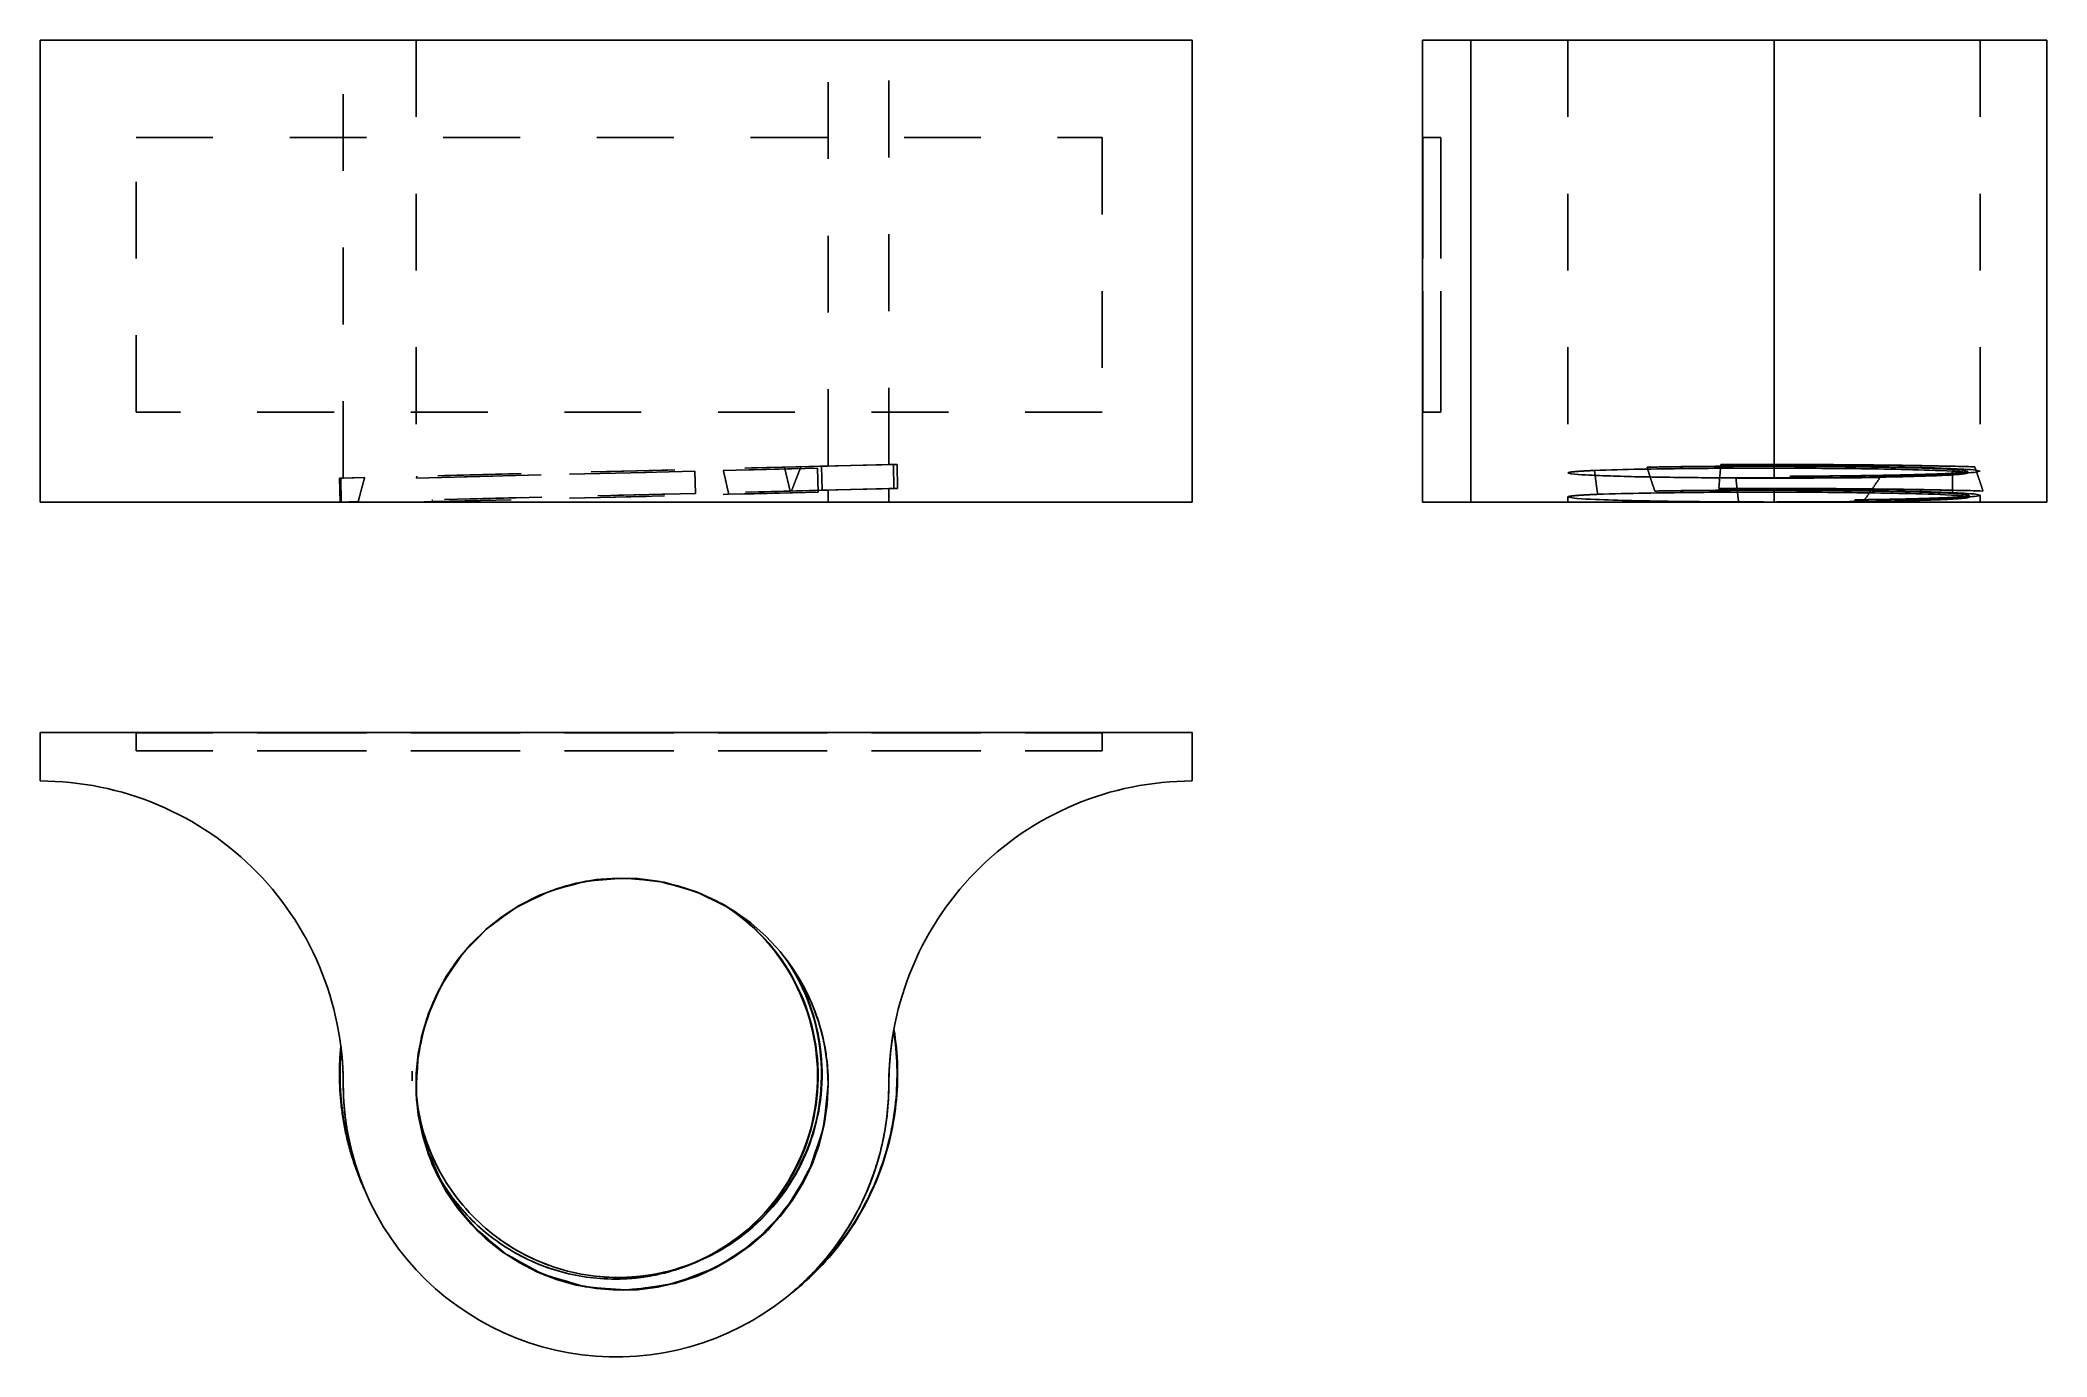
# Model space of a CAD drawing. Extents: x 0 to 2.61, y 0 to 1.71.
import ezdxf

# ---------------------------------------------------------------- set-up
doc = ezdxf.new("R2010")
doc.units = 0
doc.linetypes.add('HIDDEN', pattern=[0.075, 0.050025, -0.024975])
for name, color, linetype in [('FRONT', 7, 'CONTINUOUS'), ('FRONT_HID', 7, 'HIDDEN'), ('LEFT', 7, 'CONTINUOUS'), ('LEFT_HID', 7, 'HIDDEN'), ('TOP', 7, 'CONTINUOUS'), ('TOP_HID', 7, 'HIDDEN')]:
    doc.layers.add(name, color=color, linetype=linetype)

msp = doc.modelspace()

# ---------------------------------------------------------------- linework, layer by layer
at = {"layer": 'FRONT'}
for p, q in [((1.5, 1.714613), (0, 1.714613)), ((0, 1.11305), (0, 1.714613)), ((1.5, 1.11305), (1.5, 1.714613)), ((1.5, 1.11305), (0, 1.11305)), ((0.390516, 1.113047), (0.390625, 1.11305)), ((0.390516, 1.113047), (0.390516, 1.11305)), ((0.484295, 1.113048), (0.484375, 1.11305)), ((0.484295, 1.113048), (0.484295, 1.11305))]:
    msp.add_line(p, q, dxfattribs=at)
at = {"layer": 'FRONT_HID', "linetype": 'HIDDEN'}
for p, q in [((0, 1.714613), (0.394737, 1.714613)), ((0.394737, 1.144411), (0.394737, 1.714613)), ((0.394737, 1.714613), (1.105263, 1.714613)), ((1.026316, 1.714613), (0.489474, 1.714613)), ((0.489474, 1.714613), (1.026316, 1.714613)), ((0.489474, 1.714613), (0.489474, 1.144435)), ((1.026316, 1.159915), (1.026316, 1.714613)), ((1.105263, 1.161853), (1.105263, 1.714613)), ((1.105263, 1.714613), (1.5, 1.714613)), ((0.125, 1.230238), (0.125, 1.587721)), ((0.125, 1.230238), (0.125, 1.587721)), ((0.125, 1.587721), (1.382812, 1.587721)), ((0.125, 1.587721), (1.382812, 1.587721)), ((1.382812, 1.587721), (1.382812, 1.230238)), ((1.382812, 1.587721), (1.382812, 1.230238)), ((1.382812, 1.230238), (0.125, 1.230238)), ((1.382812, 1.230238), (0.125, 1.230238)), ((0.489474, 1.144435), (0.889764, 1.154261)), ((0.852553, 1.153348), (0.490253, 1.144454)), ((1.026316, 1.159915), (0.49034, 1.146757)), ((1.01752, 1.159699), (0.49034, 1.146757)), ((1.012317, 1.15727), (0.852553, 1.153348)), ((0.852553, 1.153348), (0.853263, 1.124407)), ((0.889764, 1.154261), (1.012317, 1.15727)), ((0.889764, 1.154261), (0.889872, 1.153767)), ((0.889872, 1.153767), (0.88998, 1.153273)), ((0.88998, 1.153273), (0.890088, 1.152779)), ((0.890088, 1.152779), (0.890196, 1.152285)), ((0.890196, 1.152285), (0.890304, 1.151791)), ((0.890304, 1.151791), (0.890413, 1.151296)), ((0.890413, 1.151296), (0.890521, 1.150802)), ((0.890521, 1.150802), (0.89063, 1.150308)), ((0.89063, 1.150308), (0.890739, 1.149814)), ((0.890739, 1.149814), (0.890848, 1.14932)), ((0.969297, 1.158515), (1.026316, 1.159915)), ((0.969297, 1.158515), (1.01752, 1.159699)), ((0.969297, 1.158515), (0.976855, 1.127441)), ((0.987146, 1.150038), (0.986951, 1.149538)), ((0.987342, 1.150538), (0.987146, 1.150038)), ((0.987538, 1.151039), (0.987342, 1.150538)), ((0.987734, 1.151539), (0.987538, 1.151039)), ((0.98793, 1.152039), (0.987734, 1.151539)), ((0.988126, 1.15254), (0.98793, 1.152039)), ((0.988323, 1.15304), (0.988126, 1.15254)), ((0.988519, 1.15354), (0.988323, 1.15304)), ((0.988715, 1.15404), (0.988519, 1.15354)), ((0.988912, 1.15454), (0.988715, 1.15404)), ((0.989108, 1.155041), (0.988912, 1.15454)), ((0.989305, 1.155541), (0.989108, 1.155041)), ((0.989502, 1.156041), (0.989305, 1.155541)), ((0.989699, 1.156541), (0.989502, 1.156041)), ((0.989896, 1.157041), (0.989699, 1.156541)), ((0.990093, 1.157541), (0.989896, 1.157041)), ((0.99029, 1.15804), (0.990093, 1.157541)), ((0.990487, 1.15854), (0.99029, 1.15804)), ((0.990684, 1.15904), (0.990487, 1.15854)), ((1.115846, 1.162113), (0.990684, 1.15904)), ((1.105263, 1.161853), (0.990684, 1.15904)), ((1.012317, 1.15727), (1.013083, 1.126029)), ((1.01752, 1.159699), (1.018287, 1.128458)), ((1.105263, 1.161853), (1.111429, 1.162004)), ((1.111429, 1.162004), (1.115846, 1.162113)), ((1.111836, 1.130755), (1.111429, 1.162004)), ((1.115846, 1.162113), (1.116613, 1.130872)), ((0.422679, 1.145096), (0.389749, 1.144288)), ((0.389749, 1.144288), (0.391601, 1.144334)), ((0.390516, 1.11305), (0.389749, 1.144288)), ((0.391601, 1.144334), (0.394737, 1.144411)), ((0.392029, 1.113085), (0.391601, 1.144334)), ((0.422679, 1.145096), (0.394737, 1.144411)), ((0.416933, 1.124158), (0.416804, 1.123657)), ((0.417064, 1.124658), (0.416933, 1.124158)), ((0.417194, 1.125158), (0.417064, 1.124658)), ((0.417325, 1.125659), (0.417194, 1.125158)), ((0.417456, 1.126159), (0.417325, 1.125659)), ((0.417588, 1.126659), (0.417456, 1.126159)), ((0.417719, 1.127159), (0.417588, 1.126659)), ((0.417852, 1.127658), (0.417719, 1.127159)), ((0.417984, 1.128158), (0.417852, 1.127658)), ((0.418117, 1.128658), (0.417984, 1.128158)), ((0.41825, 1.129157), (0.418117, 1.128658)), ((0.418383, 1.129657), (0.41825, 1.129157)), ((0.418517, 1.130156), (0.418383, 1.129657)), ((0.418651, 1.130655), (0.418517, 1.130156)), ((0.418786, 1.131155), (0.418651, 1.130655)), ((0.418921, 1.131654), (0.418786, 1.131155)), ((0.419056, 1.132153), (0.418921, 1.131654)), ((0.419191, 1.132652), (0.419056, 1.132153)), ((0.419327, 1.13315), (0.419191, 1.132652)), ((0.419463, 1.133649), (0.419327, 1.13315)), ((0.419599, 1.134148), (0.419463, 1.133649)), ((0.419736, 1.134646), (0.419599, 1.134148)), ((0.419873, 1.135145), (0.419736, 1.134646)), ((0.42001, 1.135643), (0.419873, 1.135145)), ((0.420148, 1.136142), (0.42001, 1.135643)), ((0.420286, 1.13664), (0.420148, 1.136142)), ((0.420424, 1.137138), (0.420286, 1.13664)), ((0.420563, 1.137636), (0.420424, 1.137138)), ((0.420702, 1.138134), (0.420563, 1.137636)), ((0.420841, 1.138632), (0.420702, 1.138134)), ((0.420981, 1.13913), (0.420841, 1.138632)), ((0.42112, 1.139627), (0.420981, 1.13913)), ((0.421261, 1.140125), (0.42112, 1.139627)), ((0.421401, 1.140623), (0.421261, 1.140125)), ((0.421542, 1.14112), (0.421401, 1.140623)), ((0.421683, 1.141617), (0.421542, 1.14112)), ((0.421824, 1.142115), (0.421683, 1.141617)), ((0.421966, 1.142612), (0.421824, 1.142115)), ((0.422108, 1.143109), (0.421966, 1.142612)), ((0.42225, 1.143606), (0.422108, 1.143109)), ((0.422393, 1.144103), (0.42225, 1.143606)), ((0.422536, 1.1446), (0.422393, 1.144103)), ((0.422679, 1.145096), (0.422536, 1.1446)), ((0.490253, 1.144454), (0.489474, 1.144435)), ((0.49034, 1.146757), (0.490253, 1.144454)), ((1.013083, 1.126029), (0.510668, 1.113696)), ((1.026316, 1.128655), (0.511063, 1.116007)), ((0.853263, 1.124407), (0.511063, 1.116007)), ((1.018287, 1.128458), (0.853263, 1.124407)), ((0.890848, 1.14932), (0.890957, 1.148826)), ((0.890957, 1.148826), (0.891066, 1.148333)), ((0.891066, 1.148333), (0.891175, 1.147839)), ((0.891175, 1.147839), (0.891284, 1.147345)), ((0.891284, 1.147345), (0.891394, 1.146851)), ((0.891394, 1.146851), (0.891503, 1.146357)), ((0.891503, 1.146357), (0.891613, 1.145863)), ((0.891613, 1.145863), (0.891723, 1.145369)), ((0.891723, 1.145369), (0.891832, 1.144876)), ((0.891832, 1.144876), (0.891942, 1.144382)), ((0.891942, 1.144382), (0.892052, 1.143888)), ((0.892052, 1.143888), (0.892163, 1.143394)), ((0.892163, 1.143394), (0.892273, 1.142901)), ((0.892273, 1.142901), (0.892383, 1.142407)), ((0.892383, 1.142407), (0.892494, 1.141913)), ((0.892494, 1.141913), (0.892604, 1.14142)), ((0.892604, 1.14142), (0.892715, 1.140926)), ((0.892715, 1.140926), (0.892826, 1.140433)), ((0.892826, 1.140433), (0.892937, 1.139939)), ((0.892937, 1.139939), (0.893048, 1.139446)), ((0.893048, 1.139446), (0.893159, 1.138952)), ((0.893159, 1.138952), (0.89327, 1.138459)), ((0.89327, 1.138459), (0.893382, 1.137965)), ((0.893382, 1.137965), (0.893493, 1.137472)), ((0.893493, 1.137472), (0.893605, 1.136979)), ((0.893605, 1.136979), (0.893716, 1.136485)), ((0.893716, 1.136485), (0.893828, 1.135992)), ((0.893828, 1.135992), (0.89394, 1.135499)), ((0.89394, 1.135499), (0.894052, 1.135005)), ((0.894052, 1.135005), (0.894164, 1.134512)), ((0.894164, 1.134512), (0.894277, 1.134019)), ((0.894277, 1.134019), (0.894389, 1.133526)), ((0.894389, 1.133526), (0.894501, 1.133032)), ((0.894501, 1.133032), (0.894614, 1.132539)), ((0.894614, 1.132539), (0.894727, 1.132046)), ((0.894727, 1.132046), (0.894839, 1.131553)), ((0.894839, 1.131553), (0.894952, 1.13106)), ((0.894952, 1.13106), (0.895065, 1.130567)), ((0.895065, 1.130567), (0.895178, 1.130074)), ((0.895178, 1.130074), (0.895292, 1.129581)), ((0.895292, 1.129581), (0.895405, 1.129088)), ((0.895405, 1.129088), (0.895518, 1.128595)), ((0.895518, 1.128595), (0.895632, 1.128102)), ((0.895632, 1.128102), (0.895746, 1.127609)), ((0.895746, 1.127609), (0.895859, 1.127116)), ((0.895859, 1.127116), (0.895973, 1.126623)), ((0.895973, 1.126623), (0.896087, 1.12613)), ((0.896087, 1.12613), (0.896201, 1.125638)), ((0.896201, 1.125638), (0.896315, 1.125145)), ((0.896315, 1.125145), (0.89643, 1.124652)), ((0.89643, 1.124652), (0.896544, 1.124159)), ((0.896544, 1.124159), (0.896659, 1.123667)), ((0.896659, 1.123667), (0.896773, 1.123174)), ((0.896773, 1.123174), (1.013083, 1.126029)), ((0.976855, 1.127441), (1.026316, 1.128655)), ((0.976855, 1.127441), (1.018287, 1.128458)), ((1.116613, 1.130872), (0.978436, 1.12748)), ((1.105263, 1.130594), (0.978436, 1.12748)), ((0.978627, 1.127982), (0.978436, 1.12748)), ((0.978818, 1.128484), (0.978627, 1.127982)), ((0.97901, 1.128986), (0.978818, 1.128484)), ((0.979202, 1.129489), (0.97901, 1.128986)), ((0.979393, 1.129991), (0.979202, 1.129489)), ((0.979585, 1.130493), (0.979393, 1.129991)), ((0.979777, 1.130994), (0.979585, 1.130493)), ((0.979969, 1.131496), (0.979777, 1.130994)), ((0.980161, 1.131998), (0.979969, 1.131496)), ((0.980353, 1.1325), (0.980161, 1.131998)), ((0.980546, 1.133002), (0.980353, 1.1325)), ((0.980738, 1.133503), (0.980546, 1.133002)), ((0.980931, 1.134005), (0.980738, 1.133503)), ((0.981123, 1.134507), (0.980931, 1.134005)), ((0.981316, 1.135008), (0.981123, 1.134507)), ((0.981509, 1.13551), (0.981316, 1.135008)), ((0.981702, 1.136011), (0.981509, 1.13551)), ((0.981895, 1.136513), (0.981702, 1.136011)), ((0.982088, 1.137014), (0.981895, 1.136513)), ((0.982282, 1.137516), (0.982088, 1.137014)), ((0.982475, 1.138017), (0.982282, 1.137516)), ((0.982669, 1.138518), (0.982475, 1.138017)), ((0.982862, 1.13902), (0.982669, 1.138518)), ((0.983056, 1.139521), (0.982862, 1.13902)), ((0.98325, 1.140022), (0.983056, 1.139521)), ((0.983444, 1.140523), (0.98325, 1.140022)), ((0.983638, 1.141024), (0.983444, 1.140523)), ((0.983832, 1.141525), (0.983638, 1.141024)), ((0.984026, 1.142026), (0.983832, 1.141525)), ((0.98422, 1.142527), (0.984026, 1.142026)), ((0.984415, 1.143028), (0.98422, 1.142527)), ((0.984609, 1.143529), (0.984415, 1.143028)), ((0.984804, 1.14403), (0.984609, 1.143529)), ((0.984998, 1.144531), (0.984804, 1.14403)), ((0.985193, 1.145032), (0.984998, 1.144531)), ((0.985388, 1.145533), (0.985193, 1.145032)), ((0.985583, 1.146033), (0.985388, 1.145533)), ((0.985778, 1.146534), (0.985583, 1.146033)), ((0.985973, 1.147035), (0.985778, 1.146534)), ((0.986169, 1.147535), (0.985973, 1.147035)), ((0.986364, 1.148036), (0.986169, 1.147535)), ((0.986559, 1.148537), (0.986364, 1.148036)), ((0.986755, 1.149037), (0.986559, 1.148537)), ((0.986951, 1.149538), (0.986755, 1.149037)), ((1.026316, 1.11305), (1.026316, 1.128655)), ((1.105263, 1.130594), (1.111836, 1.130755)), ((1.105263, 1.11305), (1.105263, 1.130594)), ((1.111836, 1.130755), (1.116613, 1.130872)), ((0, 1.11305), (0.394737, 1.11305)), ((0.414279, 1.113631), (0.390516, 1.113047)), ((0.390625, 1.11305), (0.392029, 1.113085)), ((0.392029, 1.113085), (0.394737, 1.113151)), ((0.414279, 1.113631), (0.394737, 1.113151)), ((0.394737, 1.11305), (0.394737, 1.113151)), ((0.394737, 1.11305), (1.105263, 1.11305)), ((0.414402, 1.114133), (0.414279, 1.113631)), ((0.414525, 1.114635), (0.414402, 1.114133)), ((0.414649, 1.115137), (0.414525, 1.114635)), ((0.414773, 1.115639), (0.414649, 1.115137)), ((0.414897, 1.116141), (0.414773, 1.115639)), ((0.415022, 1.116642), (0.414897, 1.116141)), ((0.415147, 1.117144), (0.415022, 1.116642)), ((0.415272, 1.117646), (0.415147, 1.117144)), ((0.415398, 1.118147), (0.415272, 1.117646)), ((0.415524, 1.118648), (0.415398, 1.118147)), ((0.41565, 1.11915), (0.415524, 1.118648)), ((0.415777, 1.119651), (0.41565, 1.11915)), ((0.415904, 1.120152), (0.415777, 1.119651)), ((0.416032, 1.120653), (0.415904, 1.120152)), ((0.41616, 1.121154), (0.416032, 1.120653)), ((0.416288, 1.121655), (0.41616, 1.121154)), ((0.416416, 1.122156), (0.416288, 1.121655)), ((0.416545, 1.122656), (0.416416, 1.122156)), ((0.416674, 1.123157), (0.416545, 1.122656)), ((0.416804, 1.123657), (0.416674, 1.123157)), ((0.484375, 1.11305), (0.484295, 1.11305)), ((0.484295, 1.11305), (0.484375, 1.11305)), ((0.489474, 1.113175), (0.896773, 1.123174)), ((0.510668, 1.113696), (0.489474, 1.113175)), ((0.489474, 1.113175), (0.489474, 1.11305)), ((1.026316, 1.11305), (0.489474, 1.11305)), ((0.489474, 1.11305), (1.026316, 1.11305)), ((0.511063, 1.116007), (0.510668, 1.113696)), ((1.105263, 1.11305), (1.5, 1.11305))]:
    msp.add_line(p, q, dxfattribs=at)
at = {"layer": 'LEFT'}
for p, q in [((1.8, 1.714613), (1.863158, 1.714613)), ((1.8, 1.11305), (1.8, 1.714613)), ((1.863158, 1.11305), (1.863158, 1.714613)), ((1.863158, 1.714613), (2.257895, 1.714613)), ((2.257895, 1.714613), (2.613158, 1.714613)), ((2.257895, 1.144411), (2.257895, 1.714613)), ((2.613158, 1.714613), (2.613158, 1.11305)), ((2.208236, 1.144334), (2.257895, 1.144411)), ((2.244871, 1.144288), (2.208236, 1.144334)), ((2.208289, 1.143837), (2.208236, 1.144334)), ((2.208343, 1.143341), (2.208289, 1.143837)), ((2.208396, 1.142845), (2.208343, 1.143341)), ((2.20845, 1.142349), (2.208396, 1.142845)), ((2.208503, 1.141852), (2.20845, 1.142349)), ((2.208557, 1.141356), (2.208503, 1.141852)), ((2.208611, 1.14086), (2.208557, 1.141356)), ((2.208665, 1.140364), (2.208611, 1.14086)), ((2.208719, 1.139867), (2.208665, 1.140364)), ((2.208773, 1.139371), (2.208719, 1.139867)), ((2.208827, 1.138875), (2.208773, 1.139371)), ((2.208881, 1.138379), (2.208827, 1.138875)), ((2.208935, 1.137883), (2.208881, 1.138379)), ((2.20899, 1.137387), (2.208935, 1.137883)), ((2.209044, 1.13689), (2.20899, 1.137387)), ((2.209098, 1.136394), (2.209044, 1.13689)), ((2.209153, 1.135898), (2.209098, 1.136394)), ((2.209207, 1.135402), (2.209153, 1.135898)), ((2.209262, 1.134906), (2.209207, 1.135402)), ((2.209317, 1.13441), (2.209262, 1.134906)), ((2.209372, 1.133914), (2.209317, 1.13441)), ((2.209426, 1.133417), (2.209372, 1.133914)), ((2.209481, 1.132921), (2.209426, 1.133417)), ((2.209536, 1.132425), (2.209481, 1.132921)), ((2.209592, 1.131929), (2.209536, 1.132425)), ((2.209647, 1.131433), (2.209592, 1.131929)), ((2.209702, 1.130937), (2.209647, 1.131433)), ((2.209757, 1.130441), (2.209702, 1.130937)), ((2.209813, 1.129945), (2.209757, 1.130441)), ((2.209868, 1.129449), (2.209813, 1.129945)), ((2.209924, 1.128953), (2.209868, 1.129449)), ((2.209979, 1.128457), (2.209924, 1.128953)), ((2.210035, 1.127961), (2.209979, 1.128457)), ((2.210091, 1.127465), (2.210035, 1.127961)), ((2.210146, 1.126969), (2.210091, 1.127465)), ((2.210202, 1.126473), (2.210146, 1.126969)), ((2.210258, 1.125977), (2.210202, 1.126473)), ((2.210314, 1.125481), (2.210258, 1.125977)), ((2.210371, 1.124985), (2.210314, 1.125481)), ((2.210427, 1.124489), (2.210371, 1.124985)), ((2.210483, 1.123993), (2.210427, 1.124489)), ((2.210539, 1.123497), (2.210483, 1.123993)), ((2.247269, 1.144288), (2.244871, 1.144288)), ((2.249668, 1.144289), (2.247269, 1.144288)), ((2.252067, 1.14429), (2.249668, 1.144289)), ((2.254466, 1.144291), (2.252067, 1.14429)), ((2.256865, 1.144293), (2.254466, 1.144291)), ((2.259264, 1.144295), (2.256865, 1.144293)), ((2.260087, 1.144411), (2.257895, 1.144411)), ((2.261663, 1.144298), (2.259264, 1.144295)), ((2.262279, 1.144412), (2.260087, 1.144411)), ((2.264062, 1.144301), (2.261663, 1.144298)), ((2.264471, 1.144413), (2.262279, 1.144412)), ((2.266461, 1.144304), (2.264062, 1.144301)), ((2.266663, 1.144414), (2.264471, 1.144413)), ((2.26886, 1.144308), (2.266461, 1.144304)), ((2.268856, 1.144415), (2.266663, 1.144414)), ((2.271048, 1.144417), (2.268856, 1.144415)), ((2.271259, 1.144312), (2.26886, 1.144308)), ((2.27324, 1.14442), (2.271048, 1.144417)), ((2.273658, 1.144316), (2.271259, 1.144312)), ((2.275432, 1.144422), (2.27324, 1.14442)), ((2.276057, 1.144321), (2.273658, 1.144316)), ((2.277624, 1.144424), (2.275432, 1.144422)), ((2.278455, 1.144326), (2.276057, 1.144321)), ((2.279817, 1.144428), (2.277624, 1.144424)), ((2.280854, 1.144332), (2.278455, 1.144326)), ((2.282009, 1.144431), (2.279817, 1.144428)), ((2.283253, 1.144338), (2.280854, 1.144332)), ((2.284201, 1.144435), (2.282009, 1.144431)), ((2.285652, 1.144344), (2.283253, 1.144338)), ((2.286393, 1.144439), (2.284201, 1.144435)), ((2.288051, 1.144351), (2.285652, 1.144344)), ((2.288585, 1.144443), (2.286393, 1.144439)), ((2.29045, 1.144359), (2.288051, 1.144351)), ((2.290777, 1.144449), (2.288585, 1.144443)), ((2.292849, 1.144366), (2.29045, 1.144359)), ((2.29297, 1.144454), (2.290777, 1.144449)), ((2.295248, 1.144374), (2.292849, 1.144366)), ((2.295162, 1.144459), (2.29297, 1.144454)), ((2.297354, 1.144465), (2.295162, 1.144459)), ((2.297647, 1.144383), (2.295248, 1.144374)), ((2.299546, 1.144471), (2.297354, 1.144465)), ((2.300046, 1.144392), (2.297647, 1.144383)), ((2.301738, 1.144478), (2.299546, 1.144471)), ((2.302445, 1.144401), (2.300046, 1.144392)), ((2.30393, 1.144485), (2.301738, 1.144478)), ((2.304844, 1.14441), (2.302445, 1.144401)), ((2.306123, 1.144492), (2.30393, 1.144485)), ((2.307242, 1.14442), (2.304844, 1.14441)), ((2.308315, 1.144499), (2.306123, 1.144492)), ((2.309641, 1.144431), (2.307242, 1.14442)), ((2.310507, 1.144507), (2.308315, 1.144499)), ((2.31204, 1.144442), (2.309641, 1.144431)), ((2.312699, 1.144516), (2.310507, 1.144507)), ((2.314439, 1.144453), (2.31204, 1.144442)), ((2.314891, 1.144524), (2.312699, 1.144516)), ((2.316838, 1.144465), (2.314439, 1.144453)), ((2.317083, 1.144533), (2.314891, 1.144524)), ((2.319237, 1.144477), (2.316838, 1.144465)), ((2.319276, 1.144542), (2.317083, 1.144533)), ((2.321636, 1.144489), (2.319237, 1.144477)), ((2.321468, 1.144552), (2.319276, 1.144542)), ((2.32366, 1.144562), (2.321468, 1.144552)), ((2.324035, 1.144502), (2.321636, 1.144489)), ((2.325852, 1.144572), (2.32366, 1.144562)), ((2.326434, 1.144516), (2.324035, 1.144502)), ((2.328044, 1.144582), (2.325852, 1.144572)), ((2.328832, 1.14453), (2.326434, 1.144516)), ((2.330236, 1.144594), (2.328044, 1.144582)), ((2.331231, 1.144544), (2.328832, 1.14453)), ((2.332429, 1.144605), (2.330236, 1.144594)), ((2.33363, 1.144558), (2.331231, 1.144544)), ((2.334621, 1.144617), (2.332429, 1.144605)), ((2.336029, 1.144573), (2.33363, 1.144558)), ((2.336813, 1.144629), (2.334621, 1.144617)), ((2.338428, 1.144589), (2.336029, 1.144573)), ((2.339005, 1.144641), (2.336813, 1.144629)), ((2.340827, 1.144605), (2.338428, 1.144589)), ((2.341197, 1.144654), (2.339005, 1.144641)), ((2.343226, 1.144621), (2.340827, 1.144605)), ((2.343389, 1.144668), (2.341197, 1.144654)), ((2.345625, 1.144638), (2.343226, 1.144621)), ((2.345581, 1.144681), (2.343389, 1.144668)), ((2.347774, 1.144694), (2.345581, 1.144681)), ((2.348023, 1.144655), (2.345625, 1.144638)), ((2.349966, 1.144709), (2.347774, 1.144694)), ((2.350422, 1.144673), (2.348023, 1.144655)), ((2.352158, 1.144724), (2.349966, 1.144709)), ((2.352821, 1.144691), (2.350422, 1.144673)), ((2.35435, 1.144739), (2.352158, 1.144724)), ((2.35522, 1.144709), (2.352821, 1.144691)), ((2.356542, 1.144754), (2.35435, 1.144739)), ((2.357619, 1.144728), (2.35522, 1.144709)), ((2.358734, 1.14477), (2.356542, 1.144754)), ((2.360018, 1.144748), (2.357619, 1.144728)), ((2.360926, 1.144786), (2.358734, 1.14477)), ((2.362417, 1.144768), (2.360018, 1.144748)), ((2.363118, 1.144803), (2.360926, 1.144786)), ((2.364815, 1.144788), (2.362417, 1.144768)), ((2.365311, 1.144819), (2.363118, 1.144803)), ((2.367214, 1.144809), (2.364815, 1.144788)), ((2.367503, 1.144836), (2.365311, 1.144819)), ((2.369613, 1.14483), (2.367214, 1.144809)), ((2.369695, 1.144854), (2.367503, 1.144836)), ((2.372012, 1.144852), (2.369613, 1.14483)), ((2.371887, 1.144873), (2.369695, 1.144854)), ((2.374079, 1.144891), (2.371887, 1.144873)), ((2.374411, 1.144874), (2.372012, 1.144852)), ((2.376271, 1.144909), (2.374079, 1.144891)), ((2.37681, 1.144897), (2.374411, 1.144874)), ((2.378463, 1.144929), (2.376271, 1.144909)), ((2.379208, 1.14492), (2.37681, 1.144897)), ((2.380655, 1.144949), (2.378463, 1.144929)), ((2.381607, 1.144944), (2.379208, 1.14492)), ((2.382847, 1.144969), (2.380655, 1.144949)), ((2.38145, 1.124084), (2.381101, 1.123585)), ((2.381798, 1.124582), (2.38145, 1.124084)), ((2.384006, 1.144968), (2.381607, 1.144944)), ((2.382147, 1.125081), (2.381798, 1.124582)), ((2.382496, 1.12558), (2.382147, 1.125081)), ((2.382845, 1.126079), (2.382496, 1.12558)), ((2.383193, 1.126577), (2.382845, 1.126079)), ((2.38504, 1.144989), (2.382847, 1.144969)), ((2.383541, 1.127076), (2.383193, 1.126577)), ((2.38389, 1.127575), (2.383541, 1.127076)), ((2.384238, 1.128075), (2.38389, 1.127575)), ((2.386405, 1.144993), (2.384006, 1.144968)), ((2.384586, 1.128574), (2.384238, 1.128075)), ((2.384934, 1.129073), (2.384586, 1.128574)), ((2.385282, 1.129572), (2.384934, 1.129073)), ((2.387232, 1.145009), (2.38504, 1.144989)), ((2.385629, 1.130072), (2.385282, 1.129572)), ((2.385977, 1.130571), (2.385629, 1.130072)), ((2.386324, 1.131071), (2.385977, 1.130571)), ((2.386672, 1.131571), (2.386324, 1.131071)), ((2.388804, 1.145018), (2.386405, 1.144993)), ((2.387019, 1.13207), (2.386672, 1.131571)), ((2.387366, 1.13257), (2.387019, 1.13207)), ((2.389424, 1.145031), (2.387232, 1.145009)), ((2.387713, 1.13307), (2.387366, 1.13257)), ((2.38806, 1.13357), (2.387713, 1.13307)), ((2.388406, 1.13407), (2.38806, 1.13357)), ((2.388753, 1.134571), (2.388406, 1.13407)), ((2.389099, 1.135071), (2.388753, 1.134571)), ((2.391202, 1.145044), (2.388804, 1.145018)), ((2.389446, 1.135571), (2.389099, 1.135071)), ((2.391616, 1.145053), (2.389424, 1.145031)), ((2.389792, 1.136072), (2.389446, 1.135571)), ((2.390138, 1.136572), (2.389792, 1.136072)), ((2.390484, 1.137073), (2.390138, 1.136572)), ((2.390829, 1.137574), (2.390484, 1.137073)), ((2.391175, 1.138075), (2.390829, 1.137574)), ((2.391521, 1.138576), (2.391175, 1.138075)), ((2.393601, 1.14507), (2.391202, 1.145044)), ((2.391866, 1.139077), (2.391521, 1.138576)), ((2.393808, 1.145075), (2.391616, 1.145053)), ((2.392211, 1.139578), (2.391866, 1.139077)), ((2.392556, 1.140079), (2.392211, 1.139578)), ((2.392901, 1.14058), (2.392556, 1.140079)), ((2.393246, 1.141082), (2.392901, 1.14058)), ((2.393591, 1.141583), (2.393246, 1.141082)), ((2.393935, 1.142085), (2.393591, 1.141583)), ((2.396, 1.145096), (2.393601, 1.14507)), ((2.396, 1.145096), (2.393808, 1.145075)), ((2.39428, 1.142587), (2.393935, 1.142085)), ((2.394624, 1.143088), (2.39428, 1.142587)), ((2.394968, 1.14359), (2.394624, 1.143088)), ((2.395312, 1.144092), (2.394968, 1.14359)), ((2.395656, 1.144594), (2.395312, 1.144092)), ((2.396, 1.145096), (2.395656, 1.144594)), ((1.8, 1.11305), (1.863158, 1.11305)), ((1.863158, 1.11305), (2.244871, 1.11305)), ((2.210596, 1.123001), (2.210539, 1.123497)), ((2.210652, 1.122505), (2.210596, 1.123001)), ((2.210709, 1.122009), (2.210652, 1.122505)), ((2.210766, 1.121513), (2.210709, 1.122009)), ((2.210822, 1.121018), (2.210766, 1.121513)), ((2.210879, 1.120522), (2.210822, 1.121018)), ((2.210936, 1.120026), (2.210879, 1.120522)), ((2.210993, 1.11953), (2.210936, 1.120026)), ((2.21105, 1.119034), (2.210993, 1.11953)), ((2.211107, 1.118538), (2.21105, 1.119034)), ((2.211165, 1.118042), (2.211107, 1.118538)), ((2.211222, 1.117547), (2.211165, 1.118042)), ((2.211279, 1.117051), (2.211222, 1.117547)), ((2.211337, 1.116555), (2.211279, 1.117051)), ((2.211395, 1.116059), (2.211337, 1.116555)), ((2.211452, 1.115563), (2.211395, 1.116059)), ((2.21151, 1.115068), (2.211452, 1.115563)), ((2.211568, 1.114572), (2.21151, 1.115068)), ((2.211626, 1.114076), (2.211568, 1.114572)), ((2.211684, 1.11358), (2.211626, 1.114076)), ((2.211742, 1.113085), (2.211684, 1.11358)), ((2.244871, 1.113047), (2.211742, 1.113085)), ((2.246922, 1.113048), (2.244871, 1.113047)), ((2.248973, 1.113048), (2.246922, 1.113048)), ((2.251024, 1.113049), (2.248973, 1.113048)), ((2.253076, 1.11305), (2.251024, 1.113049)), ((2.255127, 1.113051), (2.253076, 1.11305)), ((2.253783, 1.11305), (2.253782, 1.11305)), ((2.257178, 1.113053), (2.255127, 1.113051)), ((2.259229, 1.113054), (2.257178, 1.113053)), ((2.257895, 1.11305), (2.257895, 1.113053)), ((2.257895, 1.11305), (2.613158, 1.11305)), ((2.261281, 1.113057), (2.259229, 1.113054)), ((2.263332, 1.113059), (2.261281, 1.113057)), ((2.265383, 1.113062), (2.263332, 1.113059)), ((2.267434, 1.113065), (2.265383, 1.113062)), ((2.269486, 1.113068), (2.267434, 1.113065)), ((2.271537, 1.113072), (2.269486, 1.113068)), ((2.273588, 1.113075), (2.271537, 1.113072)), ((2.275639, 1.11308), (2.273588, 1.113075)), ((2.277691, 1.113084), (2.275639, 1.11308)), ((2.279742, 1.113089), (2.277691, 1.113084)), ((2.281793, 1.113094), (2.279742, 1.113089)), ((2.283844, 1.113099), (2.281793, 1.113094)), ((2.285896, 1.113105), (2.283844, 1.113099)), ((2.287947, 1.11311), (2.285896, 1.113105)), ((2.289998, 1.113117), (2.287947, 1.11311)), ((2.292049, 1.113123), (2.289998, 1.113117)), ((2.294101, 1.11313), (2.292049, 1.113123)), ((2.296152, 1.113137), (2.294101, 1.11313)), ((2.298203, 1.113144), (2.296152, 1.113137)), ((2.300254, 1.113152), (2.298203, 1.113144)), ((2.302306, 1.11316), (2.300254, 1.113152)), ((2.304357, 1.113168), (2.302306, 1.11316)), ((2.306408, 1.113176), (2.304357, 1.113168)), ((2.308459, 1.113185), (2.306408, 1.113176)), ((2.310511, 1.113194), (2.308459, 1.113185)), ((2.312562, 1.113204), (2.310511, 1.113194)), ((2.314613, 1.113213), (2.312562, 1.113204)), ((2.316664, 1.113223), (2.314613, 1.113213)), ((2.318715, 1.113234), (2.316664, 1.113223)), ((2.320767, 1.113244), (2.318715, 1.113234)), ((2.322818, 1.113255), (2.320767, 1.113244)), ((2.324869, 1.113266), (2.322818, 1.113255)), ((2.32692, 1.113278), (2.324869, 1.113266)), ((2.328972, 1.11329), (2.32692, 1.113278)), ((2.331023, 1.113302), (2.328972, 1.11329)), ((2.333074, 1.113314), (2.331023, 1.113302)), ((2.335125, 1.113327), (2.333074, 1.113314)), ((2.337176, 1.11334), (2.335125, 1.113327)), ((2.339228, 1.113354), (2.337176, 1.11334)), ((2.341279, 1.113367), (2.339228, 1.113354)), ((2.34333, 1.113381), (2.341279, 1.113367)), ((2.345381, 1.113396), (2.34333, 1.113381)), ((2.347432, 1.11341), (2.345381, 1.113396)), ((2.349484, 1.113425), (2.347432, 1.11341)), ((2.351535, 1.113441), (2.349484, 1.113425)), ((2.353586, 1.113456), (2.351535, 1.113441)), ((2.355637, 1.113472), (2.353586, 1.113456)), ((2.357688, 1.113488), (2.355637, 1.113472)), ((2.35974, 1.113505), (2.357688, 1.113488)), ((2.361791, 1.113522), (2.35974, 1.113505)), ((2.363842, 1.113539), (2.361791, 1.113522)), ((2.365893, 1.113557), (2.363842, 1.113539)), ((2.367944, 1.113575), (2.365893, 1.113557)), ((2.369996, 1.113593), (2.367944, 1.113575)), ((2.372047, 1.113612), (2.369996, 1.113593)), ((2.374098, 1.113631), (2.372047, 1.113612)), ((2.374449, 1.114128), (2.374098, 1.113631)), ((2.3748, 1.114625), (2.374449, 1.114128)), ((2.375151, 1.115122), (2.3748, 1.114625)), ((2.375502, 1.115619), (2.375151, 1.115122)), ((2.375852, 1.116117), (2.375502, 1.115619)), ((2.376203, 1.116614), (2.375852, 1.116117)), ((2.376553, 1.117112), (2.376203, 1.116614)), ((2.376904, 1.117609), (2.376553, 1.117112)), ((2.377254, 1.118107), (2.376904, 1.117609)), ((2.377604, 1.118605), (2.377254, 1.118107)), ((2.377954, 1.119102), (2.377604, 1.118605)), ((2.378304, 1.1196), (2.377954, 1.119102)), ((2.378654, 1.120098), (2.378304, 1.1196)), ((2.379004, 1.120596), (2.378654, 1.120098)), ((2.379354, 1.121094), (2.379004, 1.120596)), ((2.379703, 1.121592), (2.379354, 1.121094)), ((2.380053, 1.12209), (2.379703, 1.121592)), ((2.380402, 1.122589), (2.380053, 1.12209)), ((2.380751, 1.123087), (2.380402, 1.122589)), ((2.381101, 1.123585), (2.380751, 1.123087))]:
    msp.add_line(p, q, dxfattribs=at)
at = {"layer": 'LEFT_HID', "linetype": 'HIDDEN'}
for p, q in [((2.257895, 1.714613), (1.989474, 1.714613)), ((1.989474, 1.714613), (2.526316, 1.714613)), ((1.989474, 1.714613), (1.989474, 1.151024)), ((2.526316, 1.714613), (2.257895, 1.714613)), ((2.257895, 1.161853), (2.257895, 1.714613)), ((2.526316, 1.714613), (2.526316, 1.153326)), ((1.800658, 1.587721), (1.824095, 1.587721)), ((1.800658, 1.587721), (1.800658, 1.230238)), ((1.800658, 1.587721), (1.824095, 1.587721)), ((1.800658, 1.230238), (1.800658, 1.587721)), ((1.824095, 1.587721), (1.824095, 1.230238)), ((1.824095, 1.230238), (1.824095, 1.587721)), ((1.800658, 1.230238), (1.824095, 1.230238)), ((1.800658, 1.230238), (1.824095, 1.230238)), ((1.989474, 1.151024), (1.989885, 1.151369)), ((1.993885, 1.149899), (1.989474, 1.151024)), ((1.989885, 1.151369), (1.990403, 1.151563)), ((1.990403, 1.151563), (1.990939, 1.151706)), ((1.990939, 1.151706), (1.991482, 1.151821)), ((1.991482, 1.151821), (1.992026, 1.151924)), ((1.992026, 1.151924), (1.992573, 1.152019)), ((1.992573, 1.152019), (1.993122, 1.1521)), ((1.993122, 1.1521), (1.99367, 1.152181)), ((1.99367, 1.152181), (1.99422, 1.152255)), ((1.998441, 1.149361), (1.993885, 1.149899)), ((1.99422, 1.152255), (1.994771, 1.152321)), ((1.994771, 1.152321), (1.995321, 1.152387)), ((1.995321, 1.152387), (1.995872, 1.152454)), ((1.995872, 1.152454), (1.996424, 1.152511)), ((1.996424, 1.152511), (1.996976, 1.152566)), ((1.996976, 1.152566), (1.997528, 1.152622)), ((1.997528, 1.152622), (1.998079, 1.152678)), ((1.998079, 1.152678), (1.998632, 1.152729)), ((1.998632, 1.152729), (1.999184, 1.152777)), ((1.999184, 1.152777), (1.999737, 1.152825)), ((1.999737, 1.152825), (2.00029, 1.152873)), ((2.00029, 1.152873), (2.000842, 1.152921)), ((2.000842, 1.152921), (2.001395, 1.152964)), ((2.001395, 1.152964), (2.001948, 1.153006)), ((2.001948, 1.153006), (2.002501, 1.153048)), ((2.002501, 1.153048), (2.003054, 1.153091)), ((2.003054, 1.153091), (2.003608, 1.153133)), ((2.003608, 1.153133), (2.004161, 1.153173)), ((2.004161, 1.153173), (2.004714, 1.153211)), ((2.004714, 1.153211), (2.005268, 1.153248)), ((2.005268, 1.153248), (2.005821, 1.153285)), ((2.005821, 1.153285), (2.006374, 1.153323)), ((2.006374, 1.153323), (2.006928, 1.15336)), ((2.006928, 1.15336), (2.007481, 1.153396)), ((2.007481, 1.153396), (2.008035, 1.15343)), ((2.008035, 1.15343), (2.008589, 1.153464)), ((2.008589, 1.153464), (2.009142, 1.153497)), ((2.009142, 1.153497), (2.009696, 1.153531)), ((2.009696, 1.153531), (2.01025, 1.153564)), ((2.01025, 1.153564), (2.010803, 1.153598)), ((2.010803, 1.153598), (2.011357, 1.153629)), ((2.011357, 1.153629), (2.011911, 1.15366)), ((2.011911, 1.15366), (2.012465, 1.15369)), ((2.012465, 1.15369), (2.013019, 1.15372)), ((2.013019, 1.15372), (2.013572, 1.15375)), ((2.013572, 1.15375), (2.014126, 1.153781)), ((2.014126, 1.153781), (2.01468, 1.153811)), ((2.01468, 1.153811), (2.015234, 1.15384)), ((2.015234, 1.15384), (2.015788, 1.153868)), ((2.015788, 1.153868), (2.016342, 1.153896)), ((2.016342, 1.153896), (2.016896, 1.153923)), ((2.016896, 1.153923), (2.01745, 1.153951)), ((2.01745, 1.153951), (2.018004, 1.153978)), ((2.018004, 1.153978), (2.018558, 1.154006)), ((2.018558, 1.154006), (2.019112, 1.154033)), ((2.019112, 1.154033), (2.019666, 1.15406)), ((2.019666, 1.15406), (2.02022, 1.154085)), ((2.02022, 1.154085), (2.020774, 1.15411)), ((2.020774, 1.15411), (2.021328, 1.154135)), ((2.021328, 1.154135), (2.021883, 1.154161)), ((2.021883, 1.154161), (2.022437, 1.154186)), ((2.022437, 1.154186), (2.022991, 1.154211)), ((2.022991, 1.154211), (2.023545, 1.154236)), ((2.023545, 1.154236), (2.024099, 1.154261)), ((2.024099, 1.154261), (2.031493, 1.154532)), ((2.024099, 1.154261), (2.02416, 1.153767)), ((2.02416, 1.153767), (2.024221, 1.153273)), ((2.024221, 1.153273), (2.024282, 1.152779)), ((2.024282, 1.152779), (2.024343, 1.152285)), ((2.024343, 1.152285), (2.024405, 1.151792)), ((2.024405, 1.151792), (2.024466, 1.151298)), ((2.024466, 1.151298), (2.024528, 1.150804)), ((2.024528, 1.150804), (2.02459, 1.15031)), ((2.02459, 1.15031), (2.024651, 1.149816)), ((2.024651, 1.149816), (2.024713, 1.149322)), ((2.031493, 1.154532), (2.038889, 1.154775)), ((2.038889, 1.154775), (2.046285, 1.154997)), ((2.046285, 1.154997), (2.053681, 1.155201)), ((2.053681, 1.155201), (2.061078, 1.155388)), ((2.061078, 1.155388), (2.068476, 1.155561)), ((2.068476, 1.155561), (2.075873, 1.155722)), ((2.075873, 1.155722), (2.083271, 1.155871)), ((2.083271, 1.155871), (2.090669, 1.156009)), ((2.090669, 1.156009), (2.098067, 1.156138)), ((2.09249, 1.158515), (2.099117, 1.158626)), ((2.09249, 1.158515), (2.095115, 1.158563)), ((2.09249, 1.158515), (2.092645, 1.15802)), ((2.092645, 1.15802), (2.0928, 1.157525)), ((2.0928, 1.157525), (2.092955, 1.15703)), ((2.092955, 1.15703), (2.09311, 1.156535)), ((2.09311, 1.156535), (2.093266, 1.15604)), ((2.093266, 1.15604), (2.093422, 1.155545)), ((2.093422, 1.155545), (2.093578, 1.15505)), ((2.093578, 1.15505), (2.093734, 1.154555)), ((2.093734, 1.154555), (2.09389, 1.15406)), ((2.09389, 1.15406), (2.094047, 1.153566)), ((2.094047, 1.153566), (2.094204, 1.153071)), ((2.094204, 1.153071), (2.094361, 1.152577)), ((2.094361, 1.152577), (2.094518, 1.152082)), ((2.094518, 1.152082), (2.094676, 1.151588)), ((2.094676, 1.151588), (2.094833, 1.151093)), ((2.094833, 1.151093), (2.094991, 1.150599)), ((2.094991, 1.150599), (2.095149, 1.150105)), ((2.095115, 1.158563), (2.09774, 1.158611)), ((2.095149, 1.150105), (2.095307, 1.149611)), ((2.09774, 1.158611), (2.100365, 1.158659)), ((2.098067, 1.156138), (2.105466, 1.156258)), ((2.099117, 1.158626), (2.105744, 1.15873)), ((2.100365, 1.158659), (2.102991, 1.158707)), ((2.102991, 1.158707), (2.105616, 1.15875)), ((2.105466, 1.156258), (2.112864, 1.156369)), ((2.105616, 1.15875), (2.108241, 1.158794)), ((2.105744, 1.15873), (2.112371, 1.158827)), ((2.108241, 1.158794), (2.110866, 1.158837)), ((2.110866, 1.158837), (2.113491, 1.15888)), ((2.112371, 1.158827), (2.118998, 1.158918)), ((2.112864, 1.156369), (2.120263, 1.156472)), ((2.113491, 1.15888), (2.116117, 1.158919)), ((2.116117, 1.158919), (2.118742, 1.158958)), ((2.118742, 1.158958), (2.121367, 1.158997)), ((2.118998, 1.158918), (2.125626, 1.159003)), ((2.120263, 1.156472), (2.127662, 1.156568)), ((2.121367, 1.158997), (2.123993, 1.159036)), ((2.123993, 1.159036), (2.126618, 1.159072)), ((2.125626, 1.159003), (2.132253, 1.159082)), ((2.126618, 1.159072), (2.129244, 1.159107)), ((2.127662, 1.156568), (2.135061, 1.156656)), ((2.129244, 1.159107), (2.131869, 1.159142)), ((2.131869, 1.159142), (2.134494, 1.159177)), ((2.132253, 1.159082), (2.13888, 1.159156)), ((2.134494, 1.159177), (2.13712, 1.159209)), ((2.135061, 1.156656), (2.14246, 1.156738)), ((2.13712, 1.159209), (2.139745, 1.15924)), ((2.13888, 1.159156), (2.145508, 1.159224)), ((2.139745, 1.15924), (2.14237, 1.159271)), ((2.14237, 1.159271), (2.144996, 1.159303)), ((2.14246, 1.156738), (2.149859, 1.156813)), ((2.144996, 1.159303), (2.147621, 1.159333)), ((2.145508, 1.159224), (2.152136, 1.159287)), ((2.147621, 1.159333), (2.150247, 1.15936)), ((2.149859, 1.156813), (2.157258, 1.156882)), ((2.150247, 1.15936), (2.152872, 1.159388)), ((2.152136, 1.159287), (2.158763, 1.159346)), ((2.152872, 1.159388), (2.155498, 1.159415)), ((2.155498, 1.159415), (2.158123, 1.159443)), ((2.157258, 1.156882), (2.164657, 1.156945)), ((2.158123, 1.159443), (2.160749, 1.159467)), ((2.158763, 1.159346), (2.165391, 1.159399)), ((2.160749, 1.159467), (2.163374, 1.159491)), ((2.163374, 1.159491), (2.166, 1.159515)), ((2.164657, 1.156945), (2.172056, 1.157002)), ((2.165391, 1.159399), (2.172019, 1.159448)), ((2.166, 1.159515), (2.168625, 1.159539)), ((2.168625, 1.159539), (2.171251, 1.159562)), ((2.171251, 1.159562), (2.173876, 1.159582)), ((2.172019, 1.159448), (2.178646, 1.159492)), ((2.172056, 1.157002), (2.179455, 1.157053)), ((2.173876, 1.159582), (2.176502, 1.159603)), ((2.176502, 1.159603), (2.179127, 1.159623)), ((2.178646, 1.159492), (2.185274, 1.159532)), ((2.179127, 1.159623), (2.181753, 1.159644)), ((2.179455, 1.157053), (2.186854, 1.157098)), ((2.181753, 1.159644), (2.184378, 1.159662)), ((2.184378, 1.159662), (2.187004, 1.159679)), ((2.185274, 1.159532), (2.191902, 1.159568)), ((2.186157, 1.130755), (2.188397, 1.162004)), ((2.186854, 1.157098), (2.194254, 1.157138)), ((2.187004, 1.159679), (2.189629, 1.159696)), ((2.188397, 1.162004), (2.193648, 1.162024)), ((2.1895, 1.162), (2.188397, 1.162004)), ((2.190603, 1.161995), (2.1895, 1.162)), ((2.189629, 1.159696), (2.192255, 1.159714)), ((2.191706, 1.16199), (2.190603, 1.161995)), ((2.19281, 1.161986), (2.191706, 1.16199)), ((2.191902, 1.159568), (2.19853, 1.159599)), ((2.192255, 1.159714), (2.194881, 1.159731)), ((2.193913, 1.161981), (2.19281, 1.161986)), ((2.193648, 1.162024), (2.1989, 1.162041)), ((2.195016, 1.161977), (2.193913, 1.161981)), ((2.194254, 1.157138), (2.201653, 1.157172)), ((2.194881, 1.159731), (2.197506, 1.159745)), ((2.196119, 1.161973), (2.195016, 1.161977)), ((2.197222, 1.161968), (2.196119, 1.161973)), ((2.198325, 1.161964), (2.197222, 1.161968)), ((2.197506, 1.159745), (2.200132, 1.159759)), ((2.199428, 1.16196), (2.198325, 1.161964)), ((2.19853, 1.159599), (2.205157, 1.159625)), ((2.1989, 1.162041), (2.204151, 1.162057)), ((2.200531, 1.161956), (2.199428, 1.16196)), ((2.200132, 1.159759), (2.202757, 1.159773)), ((2.201635, 1.161952), (2.200531, 1.161956)), ((2.202738, 1.161948), (2.201635, 1.161952)), ((2.201653, 1.157172), (2.209052, 1.157202)), ((2.203841, 1.161944), (2.202738, 1.161948)), ((2.202757, 1.159773), (2.205383, 1.159787)), ((2.204944, 1.161941), (2.203841, 1.161944)), ((2.204151, 1.162057), (2.209402, 1.16207)), ((2.206047, 1.161937), (2.204944, 1.161941)), ((2.205157, 1.159625), (2.211785, 1.159648)), ((2.205383, 1.159787), (2.208008, 1.1598)), ((2.20715, 1.161933), (2.206047, 1.161937)), ((2.208253, 1.16193), (2.20715, 1.161933)), ((2.208008, 1.1598), (2.210634, 1.15981)), ((2.209357, 1.161927), (2.208253, 1.16193)), ((2.209052, 1.157202), (2.216451, 1.157226)), ((2.21046, 1.161923), (2.209357, 1.161927)), ((2.209402, 1.16207), (2.214654, 1.162082)), ((2.211563, 1.16192), (2.21046, 1.161923)), ((2.210634, 1.15981), (2.21326, 1.159821)), ((2.212666, 1.161917), (2.211563, 1.16192)), ((2.211785, 1.159648), (2.218413, 1.159666)), ((2.213769, 1.161914), (2.212666, 1.161917)), ((2.21326, 1.159821), (2.215885, 1.159832)), ((2.214872, 1.161911), (2.213769, 1.161914)), ((2.214654, 1.162082), (2.219905, 1.162092)), ((2.215975, 1.161908), (2.214872, 1.161911)), ((2.215885, 1.159832), (2.218511, 1.159843)), ((2.217079, 1.161905), (2.215975, 1.161908)), ((2.216451, 1.157226), (2.223851, 1.157244)), ((2.218182, 1.161902), (2.217079, 1.161905)), ((2.219285, 1.1619), (2.218182, 1.161902)), ((2.218413, 1.159666), (2.225041, 1.159681)), ((2.218511, 1.159843), (2.221136, 1.159852)), ((2.220388, 1.161897), (2.219285, 1.1619)), ((2.219905, 1.162092), (2.225156, 1.1621)), ((2.221491, 1.161894), (2.220388, 1.161897)), ((2.221136, 1.159852), (2.223762, 1.15986)), ((2.222594, 1.161892), (2.221491, 1.161894)), ((2.223697, 1.161889), (2.222594, 1.161892)), ((2.224801, 1.161887), (2.223697, 1.161889)), ((2.223762, 1.15986), (2.226388, 1.159867)), ((2.223851, 1.157244), (2.23125, 1.157258)), ((2.225904, 1.161885), (2.224801, 1.161887)), ((2.225041, 1.159681), (2.231669, 1.159691)), ((2.225156, 1.1621), (2.230407, 1.162106)), ((2.227007, 1.161883), (2.225904, 1.161885)), ((2.226388, 1.159867), (2.229013, 1.159875)), ((2.22811, 1.161881), (2.227007, 1.161883)), ((2.229213, 1.161879), (2.22811, 1.161881)), ((2.229013, 1.159875), (2.231639, 1.159883)), ((2.230316, 1.161877), (2.229213, 1.161879)), ((2.231419, 1.161875), (2.230316, 1.161877)), ((2.230407, 1.162106), (2.235659, 1.16211)), ((2.23125, 1.157258), (2.23865, 1.157266)), ((2.232522, 1.161873), (2.231419, 1.161875)), ((2.231639, 1.159883), (2.234264, 1.159888)), ((2.231669, 1.159691), (2.238297, 1.159697)), ((2.233626, 1.161871), (2.232522, 1.161873)), ((2.234729, 1.16187), (2.233626, 1.161871)), ((2.234264, 1.159888), (2.23689, 1.159893)), ((2.235832, 1.161868), (2.234729, 1.16187)), ((2.235659, 1.16211), (2.24091, 1.162112)), ((2.236935, 1.161867), (2.235832, 1.161868)), ((2.23689, 1.159893), (2.239516, 1.159898)), ((2.238038, 1.161865), (2.236935, 1.161867)), ((2.239141, 1.161864), (2.238038, 1.161865)), ((2.238297, 1.159697), (2.244925, 1.159699)), ((2.23865, 1.157266), (2.246049, 1.15727)), ((2.240244, 1.161863), (2.239141, 1.161864)), ((2.239516, 1.159898), (2.242141, 1.159902)), ((2.241348, 1.161862), (2.240244, 1.161863)), ((2.24091, 1.162112), (2.246161, 1.162113)), ((2.242451, 1.16186), (2.241348, 1.161862)), ((2.242141, 1.159902), (2.244767, 1.159907)), ((2.243554, 1.161859), (2.242451, 1.16186)), ((2.244657, 1.161859), (2.243554, 1.161859)), ((2.24576, 1.161858), (2.244657, 1.161859)), ((2.244767, 1.159907), (2.247392, 1.159909)), ((2.244925, 1.159699), (2.251552, 1.159697)), ((2.246863, 1.161857), (2.24576, 1.161858)), ((2.246049, 1.15727), (2.253448, 1.157268)), ((2.246161, 1.162113), (2.251413, 1.162111)), ((2.247966, 1.161856), (2.246863, 1.161857)), ((2.247392, 1.159909), (2.250018, 1.15991)), ((2.24907, 1.161856), (2.247966, 1.161856)), ((2.250173, 1.161855), (2.24907, 1.161856)), ((2.250018, 1.15991), (2.252644, 1.159912)), ((2.251276, 1.161854), (2.250173, 1.161855)), ((2.252379, 1.161854), (2.251276, 1.161854)), ((2.251413, 1.162111), (2.256664, 1.162108)), ((2.251552, 1.159697), (2.25818, 1.159691)), ((2.253482, 1.161854), (2.252379, 1.161854)), ((2.252644, 1.159912), (2.255269, 1.159913)), ((2.253448, 1.157268), (2.260848, 1.157261)), ((2.254585, 1.161853), (2.253482, 1.161854)), ((2.255688, 1.161853), (2.254585, 1.161853)), ((2.255269, 1.159913), (2.257895, 1.159915)), ((2.256792, 1.161853), (2.255688, 1.161853)), ((2.256664, 1.162108), (2.261915, 1.162103)), ((2.257895, 1.161853), (2.256792, 1.161853)), ((2.257895, 1.161853), (2.262043, 1.16185)), ((2.257895, 1.159915), (2.26216, 1.159909)), ((2.25818, 1.159691), (2.264808, 1.159681)), ((2.260848, 1.157261), (2.268247, 1.157249)), ((2.261915, 1.162103), (2.267167, 1.162096)), ((2.262043, 1.16185), (2.266191, 1.161847)), ((2.26216, 1.159909), (2.266426, 1.159903)), ((2.264808, 1.159681), (2.271436, 1.159666)), ((2.266191, 1.161847), (2.270339, 1.161844)), ((2.266426, 1.159903), (2.270691, 1.159897)), ((2.267167, 1.162096), (2.272418, 1.162087)), ((2.268247, 1.157249), (2.275646, 1.157232)), ((2.270339, 1.161844), (2.274487, 1.161841)), ((2.270691, 1.159897), (2.274957, 1.159891)), ((2.271436, 1.159666), (2.278064, 1.159648)), ((2.272418, 1.162087), (2.277669, 1.162076)), ((2.274487, 1.161841), (2.278635, 1.161838)), ((2.274957, 1.159891), (2.279222, 1.159886)), ((2.275646, 1.157232), (2.283046, 1.15721)), ((2.277669, 1.162076), (2.282921, 1.162064)), ((2.278064, 1.159648), (2.284692, 1.159625)), ((2.278635, 1.161838), (2.282783, 1.161829)), ((2.279222, 1.159886), (2.283488, 1.15988)), ((2.282783, 1.161829), (2.286932, 1.16182)), ((2.282921, 1.162064), (2.288172, 1.162049)), ((2.283046, 1.15721), (2.290445, 1.157183)), ((2.283488, 1.15988), (2.287753, 1.159874)), ((2.284692, 1.159625), (2.29132, 1.159598)), ((2.286932, 1.16182), (2.29108, 1.161811)), ((2.287753, 1.159874), (2.292018, 1.159856)), ((2.288172, 1.162049), (2.293423, 1.162033)), ((2.290445, 1.157183), (2.297844, 1.15715)), ((2.29108, 1.161811), (2.295228, 1.161802)), ((2.29132, 1.159598), (2.297947, 1.159567)), ((2.292018, 1.159856), (2.296284, 1.159839)), ((2.293423, 1.162033), (2.298674, 1.162014)), ((2.295228, 1.161802), (2.299376, 1.161793)), ((2.296284, 1.159839), (2.300549, 1.159821)), ((2.297844, 1.15715), (2.305244, 1.157112)), ((2.297947, 1.159567), (2.304575, 1.159532)), ((2.298674, 1.162014), (2.303926, 1.161994)), ((2.299376, 1.161793), (2.303524, 1.161778)), ((2.300549, 1.159821), (2.304815, 1.159803)), ((2.303524, 1.161778), (2.307672, 1.161763)), ((2.303926, 1.161994), (2.309177, 1.161972)), ((2.304575, 1.159532), (2.311203, 1.159492)), ((2.304815, 1.159803), (2.30908, 1.159785)), ((2.305244, 1.157112), (2.312643, 1.157069)), ((2.307672, 1.161763), (2.31182, 1.161748)), ((2.30908, 1.159785), (2.313346, 1.159768)), ((2.309177, 1.161972), (2.314428, 1.161948)), ((2.311203, 1.159492), (2.317831, 1.159447)), ((2.31182, 1.161748), (2.315968, 1.161733)), ((2.312643, 1.157069), (2.320042, 1.157019)), ((2.313346, 1.159768), (2.317611, 1.15975)), ((2.314428, 1.161948), (2.31968, 1.161922)), ((2.315968, 1.161733), (2.320116, 1.161718)), ((2.317611, 1.15975), (2.321876, 1.15972)), ((2.317831, 1.159447), (2.324458, 1.159399)), ((2.31968, 1.161922), (2.324931, 1.161893)), ((2.320042, 1.157019), (2.327441, 1.156965)), ((2.320116, 1.161718), (2.324265, 1.161697)), ((2.321876, 1.15972), (2.326142, 1.159689)), ((2.324265, 1.161697), (2.328413, 1.161676)), ((2.324458, 1.159399), (2.331086, 1.159345)), ((2.324931, 1.161893), (2.330182, 1.161863)), ((2.326142, 1.159689), (2.330407, 1.159659)), ((2.327441, 1.156965), (2.33484, 1.156904)), ((2.328413, 1.161676), (2.332561, 1.161654)), ((2.330182, 1.161863), (2.335433, 1.161831)), ((2.330407, 1.159659), (2.334672, 1.159629)), ((2.331086, 1.159345), (2.337714, 1.159286)), ((2.332561, 1.161654), (2.336709, 1.161633)), ((2.334672, 1.159629), (2.338938, 1.159599)), ((2.33484, 1.156904), (2.342239, 1.156837)), ((2.335433, 1.161831), (2.340684, 1.161797)), ((2.336709, 1.161633), (2.340857, 1.161612)), ((2.337714, 1.159286), (2.344341, 1.159223)), ((2.338938, 1.159599), (2.343203, 1.159569)), ((2.340684, 1.161797), (2.345936, 1.161761)), ((2.340857, 1.161612), (2.345005, 1.161584)), ((2.342239, 1.156837), (2.349638, 1.156764)), ((2.343203, 1.159569), (2.347468, 1.159536)), ((2.344341, 1.159223), (2.350969, 1.159155)), ((2.345005, 1.161584), (2.349153, 1.161557)), ((2.345936, 1.161761), (2.351187, 1.161722)), ((2.347468, 1.159536), (2.351734, 1.159492)), ((2.349153, 1.161557), (2.353301, 1.161529)), ((2.349638, 1.156764), (2.357037, 1.156685)), ((2.350969, 1.159155), (2.357596, 1.159081)), ((2.351187, 1.161722), (2.356438, 1.161682)), ((2.351734, 1.159492), (2.355999, 1.159449)), ((2.353301, 1.161529), (2.357449, 1.161501)), ((2.355999, 1.159449), (2.360264, 1.159406)), ((2.356438, 1.161682), (2.361689, 1.161639)), ((2.357037, 1.156685), (2.364436, 1.156598)), ((2.357449, 1.161501), (2.361597, 1.161473)), ((2.357596, 1.159081), (2.364224, 1.159001)), ((2.360264, 1.159406), (2.364529, 1.159362)), ((2.361597, 1.161473), (2.365745, 1.161439)), ((2.361689, 1.161639), (2.36694, 1.161594)), ((2.364224, 1.159001), (2.370851, 1.158916)), ((2.364436, 1.156598), (2.371835, 1.156505)), ((2.364529, 1.159362), (2.368795, 1.159319)), ((2.365745, 1.161439), (2.369893, 1.161404)), ((2.36694, 1.161594), (2.372191, 1.161547)), ((2.368795, 1.159319), (2.37306, 1.159276)), ((2.369893, 1.161404), (2.374041, 1.16137)), ((2.370851, 1.158916), (2.377478, 1.158825)), ((2.371835, 1.156505), (2.379234, 1.156404)), ((2.372191, 1.161547), (2.377442, 1.161498)), ((2.37306, 1.159276), (2.377325, 1.159222)), ((2.374041, 1.16137), (2.378189, 1.161336)), ((2.377325, 1.159222), (2.38159, 1.159164)), ((2.377442, 1.161498), (2.382694, 1.161446)), ((2.377478, 1.158825), (2.384105, 1.158728)), ((2.378189, 1.161336), (2.382337, 1.161299)), ((2.379234, 1.156404), (2.386632, 1.156296)), ((2.38159, 1.159164), (2.385855, 1.159106)), ((2.382337, 1.161299), (2.386485, 1.161258)), ((2.382694, 1.161446), (2.387945, 1.161392)), ((2.384105, 1.158728), (2.390732, 1.158624)), ((2.385855, 1.159106), (2.39012, 1.159049)), ((2.386485, 1.161258), (2.390633, 1.161217)), ((2.386632, 1.156296), (2.394031, 1.156179)), ((2.387945, 1.161392), (2.393196, 1.161335)), ((2.39012, 1.159049), (2.394385, 1.158991)), ((2.390633, 1.161217), (2.394781, 1.161176)), ((2.390732, 1.158624), (2.397359, 1.158513)), ((2.393196, 1.161335), (2.398447, 1.161277)), ((2.394031, 1.156179), (2.401429, 1.156054)), ((2.394385, 1.158991), (2.39865, 1.158933)), ((2.394781, 1.161176), (2.398929, 1.161135)), ((2.397359, 1.158513), (2.403986, 1.158395)), ((2.398447, 1.161277), (2.403698, 1.161215)), ((2.39865, 1.158933), (2.402915, 1.158866)), ((2.398929, 1.161135), (2.403076, 1.16109)), ((2.401429, 1.156054), (2.408827, 1.155918)), ((2.402915, 1.158866), (2.40718, 1.158792)), ((2.403076, 1.16109), (2.407224, 1.161041)), ((2.403698, 1.161215), (2.408948, 1.161151)), ((2.403986, 1.158395), (2.410613, 1.158269)), ((2.40718, 1.158792), (2.411445, 1.158718)), ((2.407224, 1.161041), (2.411372, 1.160993)), ((2.408827, 1.155918), (2.416225, 1.155773)), ((2.408948, 1.161151), (2.414199, 1.161085)), ((2.410613, 1.158269), (2.417239, 1.158134)), ((2.411372, 1.160993), (2.41552, 1.160945)), ((2.411445, 1.158718), (2.41571, 1.158644)), ((2.414199, 1.161085), (2.41945, 1.161015)), ((2.41552, 1.160945), (2.419668, 1.160896)), ((2.41571, 1.158644), (2.419975, 1.158569)), ((2.416225, 1.155773), (2.423623, 1.155617)), ((2.417239, 1.158134), (2.423866, 1.157989)), ((2.41945, 1.161015), (2.424701, 1.160943)), ((2.419668, 1.160896), (2.423816, 1.16084)), ((2.419975, 1.158569), (2.424239, 1.158495)), ((2.423623, 1.155617), (2.43102, 1.155448)), ((2.423816, 1.16084), (2.427963, 1.160784)), ((2.423866, 1.157989), (2.430492, 1.157835)), ((2.424239, 1.158495), (2.428504, 1.158406)), ((2.424701, 1.160943), (2.429952, 1.160868)), ((2.427963, 1.160784), (2.432111, 1.160729)), ((2.428504, 1.158406), (2.432768, 1.158312)), ((2.429952, 1.160868), (2.435203, 1.160791)), ((2.430492, 1.157835), (2.437117, 1.157669)), ((2.43102, 1.155448), (2.438417, 1.155266)), ((2.432111, 1.160729), (2.436259, 1.160673)), ((2.432768, 1.158312), (2.437033, 1.158219)), ((2.435203, 1.160791), (2.440453, 1.16071)), ((2.436259, 1.160673), (2.440407, 1.160612)), ((2.437033, 1.158219), (2.441297, 1.158125)), ((2.437117, 1.157669), (2.443743, 1.157491)), ((2.438417, 1.155266), (2.445814, 1.155068)), ((2.440407, 1.160612), (2.444554, 1.160548)), ((2.440453, 1.16071), (2.445704, 1.160626)), ((2.441297, 1.158125), (2.445562, 1.158032)), ((2.443743, 1.157491), (2.450368, 1.157299)), ((2.444554, 1.160548), (2.448702, 1.160484)), ((2.445562, 1.158032), (2.449826, 1.157926)), ((2.445704, 1.160626), (2.450955, 1.160539)), ((2.445814, 1.155068), (2.45321, 1.154852)), ((2.448702, 1.160484), (2.452849, 1.16042)), ((2.449826, 1.157926), (2.45409, 1.157809)), ((2.450368, 1.157299), (2.456993, 1.15709)), ((2.450955, 1.160539), (2.456205, 1.160448)), ((2.452849, 1.16042), (2.456997, 1.160353)), ((2.45321, 1.154852), (2.460606, 1.154616)), ((2.45409, 1.157809), (2.458354, 1.157692)), ((2.456205, 1.160448), (2.461456, 1.160354)), ((2.456993, 1.15709), (2.463617, 1.156863)), ((2.456997, 1.160353), (2.461145, 1.160281)), ((2.458354, 1.157692), (2.462617, 1.157575)), ((2.460606, 1.154616), (2.468001, 1.154355)), ((2.461145, 1.160281), (2.465292, 1.160208)), ((2.461456, 1.160354), (2.466706, 1.160257)), ((2.462617, 1.157575), (2.466881, 1.157458)), ((2.463617, 1.156863), (2.47024, 1.156612)), ((2.465292, 1.160208), (2.46944, 1.160135)), ((2.466706, 1.160257), (2.471956, 1.160155)), ((2.466881, 1.157458), (2.471144, 1.157317)), ((2.468001, 1.154355), (2.475394, 1.154064)), ((2.46944, 1.160135), (2.473587, 1.160061)), ((2.473401, 1.149918), (2.469744, 1.149769)), ((2.47024, 1.156612), (2.476862, 1.156334)), ((2.471144, 1.157317), (2.475407, 1.157169)), ((2.471956, 1.160155), (2.477207, 1.16005)), ((2.477058, 1.150076), (2.473401, 1.149918)), ((2.473587, 1.160061), (2.477734, 1.159979)), ((2.475394, 1.154064), (2.482786, 1.153733)), ((2.475407, 1.157169), (2.47967, 1.157022)), ((2.476862, 1.156334), (2.483482, 1.156018)), ((2.480714, 1.150245), (2.477058, 1.150076)), ((2.477207, 1.16005), (2.482457, 1.159941)), ((2.477734, 1.159979), (2.481882, 1.159896)), ((2.47967, 1.157022), (2.483933, 1.156874)), ((2.48437, 1.150428), (2.480714, 1.150245)), ((2.481882, 1.159896), (2.486029, 1.159814)), ((2.482457, 1.159941), (2.487707, 1.159827)), ((2.482786, 1.153733), (2.490175, 1.153348)), ((2.487353, 1.149914), (2.483432, 1.149769)), ((2.483482, 1.156018), (2.4901, 1.155652)), ((2.483933, 1.156874), (2.488195, 1.156697)), ((2.488025, 1.150627), (2.48437, 1.150428)), ((2.486029, 1.159814), (2.490176, 1.159729)), ((2.491273, 1.15008), (2.487353, 1.149914)), ((2.487707, 1.159827), (2.492957, 1.159709)), ((2.491679, 1.150846), (2.488025, 1.150627)), ((2.488195, 1.156697), (2.492456, 1.156508)), ((2.4901, 1.155652), (2.496713, 1.155209)), ((2.490175, 1.153348), (2.490175, 1.124407)), ((2.490175, 1.153348), (2.490489, 1.153329)), ((2.490176, 1.159729), (2.494323, 1.159637)), ((2.490489, 1.153329), (2.490803, 1.15331)), ((2.490803, 1.15331), (2.491117, 1.15329)), ((2.491117, 1.15329), (2.491431, 1.153271)), ((2.495192, 1.150266), (2.491273, 1.15008)), ((2.491431, 1.153271), (2.491745, 1.153251)), ((2.495331, 1.151091), (2.491679, 1.150846)), ((2.491745, 1.153251), (2.492058, 1.153231)), ((2.492058, 1.153231), (2.492372, 1.153211)), ((2.492372, 1.153211), (2.492686, 1.15319)), ((2.492456, 1.156508), (2.496717, 1.156319)), ((2.492686, 1.15319), (2.493, 1.15317)), ((2.492957, 1.159709), (2.498207, 1.159586)), ((2.493, 1.15317), (2.493313, 1.153149)), ((2.493313, 1.153149), (2.493627, 1.153128)), ((2.493627, 1.153128), (2.493941, 1.153107)), ((2.493941, 1.153107), (2.494254, 1.153086)), ((2.494254, 1.153086), (2.494568, 1.153064)), ((2.494323, 1.159637), (2.49847, 1.159544)), ((2.494568, 1.153064), (2.494882, 1.153042)), ((2.494882, 1.153042), (2.495195, 1.15302)), ((2.499111, 1.150451), (2.495192, 1.150266)), ((2.495195, 1.15302), (2.495509, 1.152997)), ((2.49898, 1.151372), (2.495331, 1.151091)), ((2.495509, 1.152997), (2.495823, 1.152975)), ((2.495823, 1.152975), (2.496136, 1.152952)), ((2.496136, 1.152952), (2.49645, 1.152928)), ((2.49645, 1.152928), (2.496763, 1.152905)), ((2.496713, 1.155209), (2.503314, 1.154616)), ((2.496717, 1.156319), (2.500978, 1.156111)), ((2.496763, 1.152905), (2.497077, 1.152881)), ((2.497077, 1.152881), (2.49739, 1.152857)), ((2.49739, 1.152857), (2.497704, 1.152832)), ((2.497704, 1.152832), (2.498017, 1.152807)), ((2.498017, 1.152807), (2.49833, 1.152782)), ((2.498207, 1.159586), (2.503456, 1.159458)), ((2.49833, 1.152782), (2.498644, 1.152756)), ((2.49847, 1.159544), (2.502617, 1.159452)), ((2.498644, 1.152756), (2.498957, 1.15273)), ((2.498957, 1.15273), (2.49927, 1.152704)), ((2.502625, 1.151711), (2.49898, 1.151372)), ((2.50303, 1.150647), (2.499111, 1.150451)), ((2.49927, 1.152704), (2.499584, 1.152677)), ((2.499584, 1.152677), (2.499897, 1.15265)), ((2.499897, 1.15265), (2.50021, 1.152622)), ((2.50021, 1.152622), (2.500523, 1.152594)), ((2.500523, 1.152594), (2.500836, 1.152565)), ((2.500836, 1.152565), (2.501149, 1.152536)), ((2.500978, 1.156111), (2.505236, 1.155858)), ((2.501149, 1.152536), (2.501462, 1.152506)), ((2.501462, 1.152506), (2.501775, 1.152476)), ((2.501775, 1.152476), (2.502088, 1.152445)), ((2.502088, 1.152445), (2.502401, 1.152413)), ((2.502401, 1.152413), (2.502714, 1.15238)), ((2.50624, 1.149857), (2.50259, 1.149407)), ((2.502617, 1.159452), (2.506764, 1.159353)), ((2.506257, 1.15216), (2.502625, 1.151711)), ((2.502714, 1.15238), (2.503026, 1.152347)), ((2.503026, 1.152347), (2.503339, 1.152313)), ((2.506946, 1.150893), (2.50303, 1.150647)), ((2.503314, 1.154616), (2.509673, 1.1532)), ((2.503339, 1.152313), (2.503651, 1.152278)), ((2.503456, 1.159458), (2.508706, 1.159325)), ((2.503651, 1.152278), (2.503964, 1.152243)), ((2.503964, 1.152243), (2.504276, 1.152206)), ((2.504276, 1.152206), (2.504588, 1.152168)), ((2.504588, 1.152168), (2.5049, 1.152129)), ((2.5049, 1.152129), (2.505212, 1.152088)), ((2.505212, 1.152088), (2.505523, 1.152046)), ((2.505236, 1.155858), (2.509494, 1.155606)), ((2.505523, 1.152046), (2.505835, 1.152003)), ((2.505835, 1.152003), (2.506146, 1.151958)), ((2.506146, 1.151958), (2.506457, 1.15191)), ((2.509673, 1.1509), (2.50624, 1.149857)), ((2.509673, 1.1532), (2.506257, 1.15216)), ((2.506457, 1.15191), (2.506767, 1.15186)), ((2.506764, 1.159353), (2.510911, 1.159249)), ((2.506767, 1.15186), (2.507077, 1.151808)), ((2.510862, 1.151139), (2.506946, 1.150893)), ((2.507077, 1.151808), (2.507387, 1.151753)), ((2.507387, 1.151753), (2.507695, 1.151693)), ((2.507695, 1.151693), (2.508003, 1.151629)), ((2.508003, 1.151629), (2.50831, 1.151559)), ((2.50831, 1.151559), (2.508614, 1.151481)), ((2.508614, 1.151481), (2.508916, 1.151392)), ((2.508706, 1.159325), (2.513956, 1.159185)), ((2.508916, 1.151392), (2.509211, 1.151284)), ((2.509211, 1.151284), (2.509491, 1.151141)), ((2.509491, 1.151141), (2.509673, 1.1509)), ((2.509494, 1.155606), (2.513747, 1.155289)), ((2.509673, 1.1532), (2.509673, 1.1532)), ((2.509673, 1.1532), (2.509673, 1.1509)), ((2.514773, 1.15144), (2.510862, 1.151139)), ((2.510911, 1.159249), (2.515058, 1.159144)), ((2.513747, 1.155289), (2.517997, 1.154927)), ((2.513956, 1.159185), (2.519205, 1.15904)), ((2.518681, 1.151791), (2.514773, 1.15144)), ((2.515058, 1.159144), (2.519205, 1.15904)), ((2.517997, 1.154927), (2.522229, 1.15441)), ((2.522571, 1.152286), (2.518681, 1.151791)), ((2.519205, 1.15904), (2.519386, 1.158543)), ((2.519386, 1.158543), (2.519566, 1.158045)), ((2.519566, 1.158045), (2.519746, 1.157547)), ((2.519746, 1.157547), (2.519926, 1.157049)), ((2.519926, 1.157049), (2.520105, 1.156551)), ((2.520105, 1.156551), (2.520285, 1.156053)), ((2.520285, 1.156053), (2.520463, 1.155555)), ((2.520463, 1.155555), (2.520642, 1.155057)), ((2.520642, 1.155057), (2.52082, 1.154558)), ((2.52082, 1.154558), (2.520998, 1.154059)), ((2.520998, 1.154059), (2.521176, 1.153561)), ((2.521176, 1.153561), (2.521353, 1.153062)), ((2.521353, 1.153062), (2.52153, 1.152563)), ((2.52153, 1.152563), (2.521706, 1.152064)), ((2.521706, 1.152064), (2.521883, 1.151565)), ((2.521883, 1.151565), (2.522059, 1.151066)), ((2.522059, 1.151066), (2.522234, 1.150566)), ((2.522229, 1.15441), (2.526316, 1.153326)), ((2.522234, 1.150566), (2.52241, 1.150067)), ((2.52241, 1.150067), (2.522585, 1.149567)), ((2.526316, 1.153326), (2.522571, 1.152286)), ((2.003016, 1.14899), (1.998441, 1.149361)), ((2.007593, 1.148658), (2.003016, 1.14899)), ((2.012176, 1.1484), (2.007593, 1.148658)), ((2.016759, 1.148143), (2.012176, 1.1484)), ((2.021343, 1.147923), (2.016759, 1.148143)), ((2.025929, 1.147731), (2.021343, 1.147923)), ((2.024713, 1.149322), (2.024776, 1.148828)), ((2.024776, 1.148828), (2.024838, 1.148335)), ((2.024838, 1.148335), (2.0249, 1.147841)), ((2.0249, 1.147841), (2.024963, 1.147347)), ((2.024963, 1.147347), (2.025026, 1.146853)), ((2.025026, 1.146853), (2.025088, 1.14636)), ((2.025088, 1.14636), (2.025151, 1.145866)), ((2.025151, 1.145866), (2.025214, 1.145372)), ((2.025214, 1.145372), (2.025278, 1.144878)), ((2.025278, 1.144878), (2.025341, 1.144385)), ((2.025341, 1.144385), (2.025404, 1.143891)), ((2.025404, 1.143891), (2.025468, 1.143397)), ((2.025468, 1.143397), (2.025532, 1.142904)), ((2.025532, 1.142904), (2.025596, 1.14241)), ((2.025596, 1.14241), (2.02566, 1.141917)), ((2.02566, 1.141917), (2.025724, 1.141423)), ((2.025724, 1.141423), (2.025788, 1.14093)), ((2.025788, 1.14093), (2.025852, 1.140436)), ((2.025852, 1.140436), (2.025917, 1.139942)), ((2.025917, 1.139942), (2.025982, 1.139449)), ((2.030515, 1.147539), (2.025929, 1.147731)), ((2.025982, 1.139449), (2.026046, 1.138955)), ((2.026046, 1.138955), (2.026111, 1.138462)), ((2.026111, 1.138462), (2.026177, 1.137969)), ((2.026177, 1.137969), (2.026242, 1.137475)), ((2.026242, 1.137475), (2.026307, 1.136982)), ((2.026307, 1.136982), (2.026373, 1.136488)), ((2.026373, 1.136488), (2.026438, 1.135995)), ((2.026438, 1.135995), (2.026504, 1.135502)), ((2.026504, 1.135502), (2.02657, 1.135008)), ((2.02657, 1.135008), (2.026636, 1.134515)), ((2.026636, 1.134515), (2.026702, 1.134022)), ((2.026702, 1.134022), (2.026768, 1.133528)), ((2.026768, 1.133528), (2.026835, 1.133035)), ((2.026835, 1.133035), (2.026901, 1.132542)), ((2.026901, 1.132542), (2.026968, 1.132049)), ((2.026968, 1.132049), (2.027035, 1.131555)), ((2.027035, 1.131555), (2.027102, 1.131062)), ((2.027102, 1.131062), (2.027169, 1.130569)), ((2.027169, 1.130569), (2.027237, 1.130076)), ((2.027237, 1.130076), (2.027304, 1.129583)), ((2.027304, 1.129583), (2.027372, 1.12909)), ((2.027372, 1.12909), (2.027439, 1.128597)), ((2.027439, 1.128597), (2.027507, 1.128104)), ((2.027507, 1.128104), (2.027575, 1.127611)), ((2.027575, 1.127611), (2.027643, 1.127117)), ((2.027643, 1.127117), (2.027712, 1.126624)), ((2.027712, 1.126624), (2.02778, 1.126131)), ((2.02778, 1.126131), (2.027849, 1.125639)), ((2.027849, 1.125639), (2.027917, 1.125146)), ((2.027917, 1.125146), (2.027986, 1.124653)), ((2.027986, 1.124653), (2.028055, 1.12416)), ((2.028055, 1.12416), (2.028124, 1.123667)), ((2.028124, 1.123667), (2.028194, 1.123174)), ((2.035101, 1.147351), (2.030515, 1.147539)), ((2.039688, 1.147202), (2.035101, 1.147351)), ((2.035871, 1.123438), (2.043549, 1.123677)), ((2.044275, 1.147053), (2.039688, 1.147202)), ((2.043549, 1.123677), (2.051228, 1.123895)), ((2.048863, 1.146904), (2.044275, 1.147053)), ((2.05345, 1.146755), (2.048863, 1.146904)), ((2.051228, 1.123895), (2.058908, 1.124094)), ((2.058038, 1.146636), (2.05345, 1.146755)), ((2.062627, 1.146519), (2.058038, 1.146636)), ((2.058908, 1.124094), (2.066588, 1.124278)), ((2.067215, 1.146402), (2.062627, 1.146519)), ((2.066588, 1.124278), (2.074268, 1.124447)), ((2.071803, 1.146284), (2.067215, 1.146402)), ((2.076392, 1.146172), (2.071803, 1.146284)), ((2.074268, 1.124447), (2.081948, 1.124604)), ((2.080981, 1.146079), (2.076392, 1.146172)), ((2.085569, 1.145986), (2.080981, 1.146079)), ((2.081948, 1.124604), (2.089629, 1.12475)), ((2.090158, 1.145894), (2.085569, 1.145986)), ((2.089629, 1.12475), (2.09731, 1.124885)), ((2.094747, 1.145801), (2.090158, 1.145894)), ((2.099336, 1.145708), (2.094747, 1.145801)), ((2.095307, 1.149611), (2.095466, 1.149117)), ((2.095466, 1.149117), (2.095624, 1.148623)), ((2.095624, 1.148623), (2.095783, 1.148129)), ((2.095783, 1.148129), (2.095942, 1.147635)), ((2.095942, 1.147635), (2.096101, 1.147141)), ((2.096101, 1.147141), (2.096261, 1.146647)), ((2.096261, 1.146647), (2.09642, 1.146153)), ((2.09642, 1.146153), (2.09658, 1.14566)), ((2.09658, 1.14566), (2.09674, 1.145166)), ((2.09674, 1.145166), (2.0969, 1.144673)), ((2.0969, 1.144673), (2.097061, 1.144179)), ((2.097061, 1.144179), (2.097221, 1.143686)), ((2.097221, 1.143686), (2.097382, 1.143193)), ((2.09731, 1.124885), (2.104991, 1.12501)), ((2.097382, 1.143193), (2.097543, 1.142699)), ((2.097543, 1.142699), (2.097704, 1.142206)), ((2.097704, 1.142206), (2.097866, 1.141713)), ((2.097866, 1.141713), (2.098027, 1.14122)), ((2.098027, 1.14122), (2.098189, 1.140727)), ((2.098189, 1.140727), (2.098351, 1.140234)), ((2.098351, 1.140234), (2.098514, 1.139741)), ((2.098514, 1.139741), (2.098676, 1.139248)), ((2.098676, 1.139248), (2.098839, 1.138756)), ((2.098839, 1.138756), (2.099001, 1.138263)), ((2.099001, 1.138263), (2.099164, 1.13777)), ((2.099164, 1.13777), (2.099328, 1.137278)), ((2.099328, 1.137278), (2.099491, 1.136785)), ((2.103925, 1.145634), (2.099336, 1.145708)), ((2.099491, 1.136785), (2.099655, 1.136293)), ((2.099655, 1.136293), (2.099818, 1.135801)), ((2.099818, 1.135801), (2.099982, 1.135308)), ((2.099982, 1.135308), (2.100147, 1.134816)), ((2.100147, 1.134816), (2.100311, 1.134324)), ((2.100311, 1.134324), (2.100476, 1.133832)), ((2.100476, 1.133832), (2.10064, 1.13334)), ((2.10064, 1.13334), (2.100805, 1.132848)), ((2.100805, 1.132848), (2.100971, 1.132356)), ((2.100971, 1.132356), (2.101136, 1.131864)), ((2.101136, 1.131864), (2.101302, 1.131373)), ((2.101302, 1.131373), (2.101467, 1.130881)), ((2.101467, 1.130881), (2.101633, 1.130389)), ((2.101633, 1.130389), (2.1018, 1.129898)), ((2.1018, 1.129898), (2.101966, 1.129406)), ((2.101966, 1.129406), (2.102132, 1.128915)), ((2.102132, 1.128915), (2.102299, 1.128424)), ((2.102299, 1.128424), (2.102466, 1.127933)), ((2.102466, 1.127933), (2.102633, 1.127441)), ((2.102633, 1.127441), (2.108785, 1.127535)), ((2.102633, 1.127441), (2.105098, 1.127482)), ((2.108515, 1.145561), (2.103925, 1.145634)), ((2.104991, 1.12501), (2.112672, 1.125125)), ((2.105098, 1.127482), (2.107562, 1.127523)), ((2.107562, 1.127523), (2.110026, 1.127564)), ((2.113104, 1.145489), (2.108515, 1.145561)), ((2.108785, 1.127535), (2.114937, 1.127622)), ((2.110026, 1.127564), (2.11249, 1.127605)), ((2.11249, 1.127605), (2.114955, 1.127642)), ((2.112672, 1.125125), (2.120353, 1.125233)), ((2.117693, 1.145417), (2.113104, 1.145489)), ((2.114937, 1.127622), (2.121089, 1.127705)), ((2.114955, 1.127642), (2.117419, 1.127679)), ((2.117419, 1.127679), (2.119883, 1.127716)), ((2.122282, 1.145344), (2.117693, 1.145417)), ((2.119883, 1.127716), (2.122348, 1.127753)), ((2.120353, 1.125233), (2.128034, 1.125332)), ((2.121089, 1.127705), (2.127241, 1.127782)), ((2.126872, 1.145274), (2.122282, 1.145344)), ((2.122348, 1.127753), (2.124812, 1.127787)), ((2.124812, 1.127787), (2.127276, 1.127821)), ((2.131461, 1.145219), (2.126872, 1.145274)), ((2.127241, 1.127782), (2.133393, 1.127854)), ((2.127276, 1.127821), (2.129741, 1.127854)), ((2.128034, 1.125332), (2.135716, 1.125423)), ((2.129741, 1.127854), (2.132205, 1.127888)), ((2.13605, 1.145164), (2.131461, 1.145219)), ((2.132205, 1.127888), (2.134669, 1.127919)), ((2.133393, 1.127854), (2.139545, 1.127922)), ((2.134669, 1.127919), (2.137134, 1.127949)), ((2.135716, 1.125423), (2.143397, 1.125507)), ((2.14064, 1.145109), (2.13605, 1.145164)), ((2.137134, 1.127949), (2.139598, 1.127979)), ((2.139545, 1.127922), (2.145697, 1.127985)), ((2.139598, 1.127979), (2.142062, 1.12801)), ((2.145229, 1.145054), (2.14064, 1.145109)), ((2.142062, 1.12801), (2.144527, 1.128038)), ((2.143397, 1.125507), (2.151079, 1.125584)), ((2.144527, 1.128038), (2.146991, 1.128065)), ((2.149819, 1.145), (2.145229, 1.145054)), ((2.145697, 1.127985), (2.151849, 1.128044)), ((2.146991, 1.128065), (2.149456, 1.128092)), ((2.149456, 1.128092), (2.15192, 1.128119)), ((2.154408, 1.144945), (2.149819, 1.145)), ((2.151079, 1.125584), (2.158761, 1.125655)), ((2.151849, 1.128044), (2.158001, 1.128099)), ((2.15192, 1.128119), (2.154384, 1.128146)), ((2.154384, 1.128146), (2.156849, 1.12817)), ((2.158998, 1.144904), (2.154408, 1.144945)), ((2.156849, 1.12817), (2.159313, 1.128193)), ((2.158001, 1.128099), (2.164154, 1.128149)), ((2.158761, 1.125655), (2.166442, 1.125719)), ((2.163588, 1.144865), (2.158998, 1.144904)), ((2.159313, 1.128193), (2.161778, 1.128217)), ((2.161778, 1.128217), (2.164242, 1.128241)), ((2.168177, 1.144826), (2.163588, 1.144865)), ((2.164154, 1.128149), (2.170306, 1.128195)), ((2.164242, 1.128241), (2.166707, 1.128263)), ((2.166442, 1.125719), (2.174124, 1.125776)), ((2.166707, 1.128263), (2.169171, 1.128284)), ((2.172767, 1.144786), (2.168177, 1.144826)), ((2.169171, 1.128284), (2.171636, 1.128304)), ((2.170306, 1.128195), (2.176458, 1.128238)), ((2.171636, 1.128304), (2.1741, 1.128325)), ((2.177357, 1.144747), (2.172767, 1.144786)), ((2.1741, 1.128325), (2.176565, 1.128346)), ((2.174124, 1.125776), (2.181806, 1.125827)), ((2.176458, 1.128238), (2.18261, 1.128276)), ((2.176565, 1.128346), (2.179029, 1.128363)), ((2.181946, 1.144708), (2.177357, 1.144747)), ((2.179029, 1.128363), (2.181494, 1.128381)), ((2.181494, 1.128381), (2.183958, 1.128399)), ((2.181806, 1.125827), (2.189488, 1.125872)), ((2.186536, 1.144675), (2.181946, 1.144708)), ((2.18261, 1.128276), (2.188763, 1.128311)), ((2.183958, 1.128399), (2.186423, 1.128417)), ((2.186157, 1.130755), (2.191615, 1.130776)), ((2.187296, 1.13075), (2.186157, 1.130755)), ((2.186423, 1.128417), (2.188887, 1.128433)), ((2.191126, 1.14465), (2.186536, 1.144675)), ((2.188435, 1.130745), (2.187296, 1.13075)), ((2.189573, 1.13074), (2.188435, 1.130745)), ((2.188763, 1.128311), (2.194915, 1.128342)), ((2.188887, 1.128433), (2.191352, 1.128448)), ((2.189488, 1.125872), (2.19717, 1.125912)), ((2.190712, 1.130735), (2.189573, 1.13074)), ((2.191851, 1.13073), (2.190712, 1.130735)), ((2.195715, 1.144625), (2.191126, 1.14465)), ((2.191352, 1.128448), (2.193816, 1.128463)), ((2.191615, 1.130776), (2.197073, 1.130795)), ((2.192989, 1.130726), (2.191851, 1.13073)), ((2.194128, 1.130721), (2.192989, 1.130726)), ((2.193816, 1.128463), (2.196281, 1.128478)), ((2.195267, 1.130716), (2.194128, 1.130721)), ((2.194915, 1.128342), (2.201067, 1.128369)), ((2.196405, 1.130712), (2.195267, 1.130716)), ((2.200305, 1.1446), (2.195715, 1.144625)), ((2.196281, 1.128478), (2.198745, 1.128493)), ((2.197544, 1.130708), (2.196405, 1.130712)), ((2.197073, 1.130795), (2.202531, 1.130811)), ((2.19717, 1.125912), (2.204852, 1.125945)), ((2.198683, 1.130703), (2.197544, 1.130708)), ((2.199821, 1.130699), (2.198683, 1.130703)), ((2.198745, 1.128493), (2.20121, 1.128506)), ((2.20096, 1.130695), (2.199821, 1.130699)), ((2.204895, 1.144575), (2.200305, 1.1446)), ((2.202099, 1.130691), (2.20096, 1.130695)), ((2.201067, 1.128369), (2.20722, 1.128392)), ((2.20121, 1.128506), (2.203674, 1.128518)), ((2.203238, 1.130687), (2.202099, 1.130691)), ((2.202531, 1.130811), (2.207989, 1.130826)), ((2.204376, 1.130683), (2.203238, 1.130687)), ((2.203674, 1.128518), (2.206139, 1.12853)), ((2.205515, 1.130679), (2.204376, 1.130683)), ((2.204852, 1.125945), (2.212534, 1.125973)), ((2.209485, 1.14455), (2.204895, 1.144575)), ((2.206654, 1.130676), (2.205515, 1.130679)), ((2.206139, 1.12853), (2.208604, 1.128542)), ((2.207792, 1.130672), (2.206654, 1.130676)), ((2.20722, 1.128392), (2.213372, 1.128412)), ((2.208931, 1.130669), (2.207792, 1.130672)), ((2.207989, 1.130826), (2.213447, 1.130839)), ((2.208604, 1.128542), (2.211068, 1.128554)), ((2.21007, 1.130665), (2.208931, 1.130669)), ((2.214074, 1.144525), (2.209485, 1.14455)), ((2.211208, 1.130662), (2.21007, 1.130665)), ((2.211068, 1.128554), (2.213533, 1.128564)), ((2.212347, 1.130658), (2.211208, 1.130662)), ((2.213486, 1.130655), (2.212347, 1.130658)), ((2.212534, 1.125973), (2.220216, 1.125995)), ((2.213372, 1.128412), (2.219525, 1.128429)), ((2.213447, 1.130839), (2.218905, 1.130849)), ((2.214624, 1.130652), (2.213486, 1.130655)), ((2.213533, 1.128564), (2.215997, 1.128573)), ((2.218664, 1.14451), (2.214074, 1.144525)), ((2.215763, 1.130649), (2.214624, 1.130652)), ((2.216902, 1.130646), (2.215763, 1.130649)), ((2.215997, 1.128573), (2.218462, 1.128583)), ((2.21804, 1.130643), (2.216902, 1.130646)), ((2.219179, 1.13064), (2.21804, 1.130643)), ((2.218462, 1.128583), (2.220926, 1.128592)), ((2.223254, 1.144498), (2.218664, 1.14451)), ((2.218905, 1.130849), (2.224363, 1.130858)), ((2.220318, 1.130638), (2.219179, 1.13064)), ((2.219525, 1.128429), (2.225677, 1.128441)), ((2.220216, 1.125995), (2.227898, 1.126012)), ((2.221457, 1.130635), (2.220318, 1.130638)), ((2.220926, 1.128592), (2.223391, 1.1286)), ((2.222595, 1.130632), (2.221457, 1.130635)), ((2.223734, 1.13063), (2.222595, 1.130632)), ((2.227844, 1.144487), (2.223254, 1.144498)), ((2.223391, 1.1286), (2.225855, 1.128607)), ((2.224873, 1.130628), (2.223734, 1.13063)), ((2.224363, 1.130858), (2.229821, 1.130864)), ((2.226011, 1.130625), (2.224873, 1.130628)), ((2.225677, 1.128441), (2.23183, 1.128451)), ((2.225855, 1.128607), (2.22832, 1.128614)), ((2.22715, 1.130623), (2.226011, 1.130625)), ((2.228289, 1.130621), (2.22715, 1.130623)), ((2.232434, 1.144476), (2.227844, 1.144487)), ((2.227898, 1.126012), (2.23558, 1.126023)), ((2.229427, 1.130619), (2.228289, 1.130621)), ((2.22832, 1.128614), (2.230784, 1.12862)), ((2.230566, 1.130617), (2.229427, 1.130619)), ((2.229821, 1.130864), (2.235279, 1.130869)), ((2.231705, 1.130615), (2.230566, 1.130617)), ((2.230784, 1.12862), (2.233249, 1.128627)), ((2.232843, 1.130613), (2.231705, 1.130615)), ((2.23183, 1.128451), (2.237982, 1.128456)), ((2.237023, 1.144464), (2.232434, 1.144476)), ((2.233982, 1.130612), (2.232843, 1.130613)), ((2.233249, 1.128627), (2.235714, 1.128632)), ((2.235121, 1.13061), (2.233982, 1.130612)), ((2.23626, 1.130608), (2.235121, 1.13061)), ((2.235279, 1.130869), (2.240737, 1.130872)), ((2.23558, 1.126023), (2.243262, 1.126028)), ((2.235714, 1.128632), (2.238178, 1.128636)), ((2.237398, 1.130607), (2.23626, 1.130608)), ((2.241613, 1.144453), (2.237023, 1.144464)), ((2.238537, 1.130605), (2.237398, 1.130607)), ((2.237982, 1.128456), (2.244134, 1.128458)), ((2.238178, 1.128636), (2.240643, 1.12864)), ((2.239676, 1.130604), (2.238537, 1.130605)), ((2.240814, 1.130603), (2.239676, 1.130604)), ((2.240643, 1.12864), (2.243107, 1.128644)), ((2.240737, 1.130872), (2.246194, 1.130872)), ((2.241953, 1.130602), (2.240814, 1.130603)), ((2.246203, 1.144442), (2.241613, 1.144453)), ((2.243092, 1.1306), (2.241953, 1.130602)), ((2.24423, 1.1306), (2.243092, 1.1306)), ((2.243107, 1.128644), (2.245572, 1.128648)), ((2.243262, 1.126028), (2.250944, 1.126029)), ((2.244134, 1.128458), (2.250287, 1.128457)), ((2.245369, 1.130599), (2.24423, 1.1306)), ((2.246508, 1.130598), (2.245369, 1.130599)), ((2.245572, 1.128648), (2.248036, 1.12865)), ((2.246194, 1.130872), (2.251652, 1.130871)), ((2.250793, 1.144442), (2.246203, 1.144442)), ((2.247646, 1.130597), (2.246508, 1.130598)), ((2.248785, 1.130596), (2.247646, 1.130597)), ((2.248036, 1.12865), (2.250501, 1.128651)), ((2.249924, 1.130596), (2.248785, 1.130596)), ((2.251063, 1.130595), (2.249924, 1.130596)), ((2.250287, 1.128457), (2.256439, 1.128452)), ((2.250501, 1.128651), (2.252966, 1.128653)), ((2.255383, 1.144444), (2.250793, 1.144442)), ((2.250944, 1.126029), (2.258626, 1.126023)), ((2.252201, 1.130595), (2.251063, 1.130595)), ((2.251652, 1.130871), (2.25711, 1.130867)), ((2.25334, 1.130594), (2.252201, 1.130595)), ((2.252966, 1.128653), (2.25543, 1.128654)), ((2.254479, 1.130594), (2.25334, 1.130594)), ((2.255617, 1.130594), (2.254479, 1.130594)), ((2.259972, 1.144446), (2.255383, 1.144444)), ((2.25543, 1.128654), (2.257895, 1.128655)), ((2.256756, 1.130594), (2.255617, 1.130594)), ((2.256439, 1.128452), (2.262592, 1.128444)), ((2.257895, 1.130594), (2.256756, 1.130594)), ((2.25711, 1.130867), (2.262568, 1.130862)), ((2.257895, 1.130594), (2.262214, 1.13059)), ((2.257895, 1.11305), (2.257895, 1.130594)), ((2.257895, 1.128655), (2.26216, 1.12865)), ((2.258626, 1.126023), (2.266308, 1.126012)), ((2.264562, 1.144448), (2.259972, 1.144446)), ((2.26216, 1.12865), (2.266426, 1.128644)), ((2.262214, 1.13059), (2.266533, 1.130587)), ((2.262568, 1.130862), (2.268026, 1.130854)), ((2.262592, 1.128444), (2.268744, 1.128432)), ((2.269152, 1.14445), (2.264562, 1.144448)), ((2.266308, 1.126012), (2.27399, 1.125996)), ((2.266426, 1.128644), (2.270691, 1.128638)), ((2.266533, 1.130587), (2.270852, 1.130584)), ((2.268026, 1.130854), (2.273484, 1.130844)), ((2.268744, 1.128432), (2.274897, 1.128416)), ((2.273742, 1.144452), (2.269152, 1.14445)), ((2.270691, 1.128638), (2.274957, 1.128632)), ((2.270852, 1.130584), (2.275171, 1.13058)), ((2.273484, 1.130844), (2.278942, 1.130833)), ((2.278332, 1.144454), (2.273742, 1.144452)), ((2.27399, 1.125996), (2.281672, 1.125974)), ((2.274897, 1.128416), (2.281049, 1.128397)), ((2.274957, 1.128632), (2.279222, 1.128626)), ((2.275171, 1.13058), (2.279491, 1.130577)), ((2.279438, 1.146757), (2.278332, 1.144454)), ((2.282009, 1.144466), (2.278332, 1.144454)), ((2.278942, 1.130833), (2.2844, 1.130819)), ((2.279222, 1.128626), (2.283488, 1.12862)), ((2.283361, 1.14677), (2.279438, 1.146757)), ((2.283098, 1.14677), (2.279438, 1.146757)), ((2.279491, 1.130577), (2.28381, 1.130568)), ((2.281049, 1.128397), (2.287201, 1.128375)), ((2.281672, 1.125974), (2.289354, 1.125947)), ((2.285687, 1.144479), (2.282009, 1.144466)), ((2.286758, 1.146784), (2.283098, 1.14677)), ((2.287285, 1.146783), (2.283361, 1.14677)), ((2.283488, 1.12862), (2.287753, 1.128614)), ((2.28381, 1.130568), (2.288129, 1.130558)), ((2.2844, 1.130819), (2.289858, 1.130804)), ((2.289365, 1.144494), (2.285687, 1.144479)), ((2.290419, 1.146799), (2.286758, 1.146784)), ((2.287201, 1.128375), (2.293354, 1.128349)), ((2.291208, 1.146796), (2.287285, 1.146783)), ((2.287753, 1.128614), (2.292018, 1.128597)), ((2.288129, 1.130558), (2.292448, 1.130548)), ((2.289354, 1.125947), (2.297036, 1.125913)), ((2.293043, 1.14451), (2.289365, 1.144494)), ((2.289858, 1.130804), (2.295316, 1.130786)), ((2.294079, 1.146815), (2.290419, 1.146799)), ((2.295132, 1.146809), (2.291208, 1.146796)), ((2.292018, 1.128597), (2.296284, 1.128579)), ((2.292448, 1.130548), (2.296767, 1.130538)), ((2.296721, 1.144528), (2.293043, 1.14451)), ((2.293354, 1.128349), (2.299506, 1.128319)), ((2.297739, 1.146833), (2.294079, 1.146815)), ((2.299055, 1.146822), (2.295132, 1.146809)), ((2.295316, 1.130786), (2.300774, 1.130766)), ((2.296284, 1.128579), (2.300549, 1.128561)), ((2.300399, 1.144546), (2.296721, 1.144528)), ((2.296767, 1.130538), (2.301087, 1.130528)), ((2.297036, 1.125913), (2.304717, 1.125874)), ((2.3014, 1.146852), (2.297739, 1.146833)), ((2.302979, 1.146835), (2.299055, 1.146822)), ((2.299506, 1.128319), (2.305658, 1.128285)), ((2.304077, 1.144566), (2.300399, 1.144546)), ((2.300549, 1.128561), (2.304815, 1.128544)), ((2.300774, 1.130766), (2.306232, 1.130744)), ((2.301087, 1.130528), (2.305406, 1.130513)), ((2.30506, 1.146872), (2.3014, 1.146852)), ((2.306903, 1.146848), (2.302979, 1.146835)), ((2.307754, 1.144588), (2.304077, 1.144566)), ((2.304717, 1.125874), (2.312399, 1.125829)), ((2.304815, 1.128544), (2.30908, 1.128526)), ((2.30872, 1.146894), (2.30506, 1.146872)), ((2.305406, 1.130513), (2.309725, 1.130496)), ((2.305658, 1.128285), (2.311811, 1.128247)), ((2.306232, 1.130744), (2.311689, 1.13072)), ((2.310826, 1.146869), (2.306903, 1.146848)), ((2.311432, 1.14461), (2.307754, 1.144588)), ((2.31238, 1.146917), (2.30872, 1.146894)), ((2.30908, 1.128526), (2.313346, 1.128508)), ((2.309725, 1.130496), (2.314044, 1.13048)), ((2.31475, 1.146893), (2.310826, 1.146869)), ((2.31511, 1.144635), (2.311432, 1.14461)), ((2.311689, 1.13072), (2.317147, 1.130694)), ((2.311811, 1.128247), (2.317963, 1.128206)), ((2.316041, 1.146941), (2.31238, 1.146917)), ((2.312399, 1.125829), (2.320081, 1.125779)), ((2.313346, 1.128508), (2.317611, 1.12849)), ((2.314044, 1.13048), (2.318363, 1.130463)), ((2.318673, 1.146916), (2.31475, 1.146893)), ((2.318788, 1.14466), (2.31511, 1.144635)), ((2.319701, 1.146967), (2.316041, 1.146941)), ((2.317147, 1.130694), (2.322605, 1.130666)), ((2.317611, 1.12849), (2.321876, 1.12846)), ((2.317963, 1.128206), (2.324115, 1.128161)), ((2.318363, 1.130463), (2.322682, 1.130446)), ((2.322597, 1.14694), (2.318673, 1.146916)), ((2.322466, 1.144687), (2.318788, 1.14466)), ((2.323361, 1.146994), (2.319701, 1.146967)), ((2.320081, 1.125779), (2.327763, 1.125721)), ((2.321876, 1.12846), (2.326142, 1.12843)), ((2.326144, 1.144715), (2.322466, 1.144687)), ((2.32652, 1.146964), (2.322597, 1.14694)), ((2.322605, 1.130666), (2.328063, 1.130635)), ((2.322682, 1.130446), (2.327001, 1.130425)), ((2.327021, 1.147022), (2.323361, 1.146994)), ((2.324115, 1.128161), (2.330268, 1.128111)), ((2.326142, 1.12843), (2.330407, 1.1284)), ((2.329821, 1.144745), (2.326144, 1.144715)), ((2.330444, 1.146987), (2.32652, 1.146964)), ((2.327001, 1.130425), (2.331321, 1.130401)), ((2.330682, 1.147052), (2.327021, 1.147022)), ((2.327763, 1.125721), (2.335445, 1.125658)), ((2.328063, 1.130635), (2.333521, 1.130603)), ((2.333499, 1.144777), (2.329821, 1.144745)), ((2.330268, 1.128111), (2.33642, 1.128058)), ((2.330407, 1.1284), (2.334672, 1.12837)), ((2.334367, 1.147011), (2.330444, 1.146987)), ((2.334342, 1.147084), (2.330682, 1.147052)), ((2.331321, 1.130401), (2.33564, 1.130378)), ((2.337177, 1.144809), (2.333499, 1.144777)), ((2.333521, 1.130603), (2.338979, 1.130568)), ((2.338002, 1.147117), (2.334342, 1.147084)), ((2.33829, 1.147042), (2.334367, 1.147011)), ((2.334672, 1.12837), (2.338938, 1.12834)), ((2.335445, 1.125658), (2.343126, 1.125588)), ((2.33564, 1.130378), (2.339959, 1.130354)), ((2.33642, 1.128058), (2.342572, 1.128)), ((2.340855, 1.144844), (2.337177, 1.144809)), ((2.341662, 1.147152), (2.338002, 1.147117)), ((2.342214, 1.147077), (2.33829, 1.147042)), ((2.338938, 1.12834), (2.343203, 1.128309)), ((2.338979, 1.130568), (2.344437, 1.130531)), ((2.339959, 1.130354), (2.344278, 1.130331)), ((2.344532, 1.14488), (2.340855, 1.144844)), ((2.345322, 1.147188), (2.341662, 1.147152)), ((2.346137, 1.147112), (2.342214, 1.147077)), ((2.342572, 1.128), (2.348724, 1.127938)), ((2.343126, 1.125588), (2.350808, 1.125511)), ((2.343203, 1.128309), (2.347468, 1.128276)), ((2.344278, 1.130331), (2.348597, 1.130302)), ((2.344437, 1.130531), (2.349894, 1.130491)), ((2.34821, 1.144917), (2.344532, 1.14488)), ((2.348983, 1.147225), (2.345322, 1.147188)), ((2.350061, 1.147147), (2.346137, 1.147112)), ((2.347468, 1.128276), (2.351734, 1.128233)), ((2.351888, 1.144956), (2.34821, 1.144917)), ((2.348597, 1.130302), (2.352916, 1.130272)), ((2.348724, 1.127938), (2.354876, 1.127871)), ((2.352643, 1.147264), (2.348983, 1.147225)), ((2.349894, 1.130491), (2.355352, 1.13045)), ((2.353984, 1.147181), (2.350061, 1.147147)), ((2.350808, 1.125511), (2.35849, 1.125428)), ((2.351734, 1.128233), (2.355999, 1.12819)), ((2.355565, 1.144997), (2.351888, 1.144956)), ((2.356303, 1.147305), (2.352643, 1.147264)), ((2.352916, 1.130272), (2.357235, 1.130241)), ((2.357908, 1.147216), (2.353984, 1.147181)), ((2.354876, 1.127871), (2.361028, 1.1278)), ((2.355352, 1.13045), (2.36081, 1.130406)), ((2.359243, 1.145039), (2.355565, 1.144997)), ((2.355999, 1.12819), (2.360264, 1.128146)), ((2.359963, 1.147348), (2.356303, 1.147305)), ((2.357235, 1.130241), (2.361554, 1.130211)), ((2.361831, 1.147251), (2.357908, 1.147216)), ((2.35849, 1.125428), (2.366171, 1.125337)), ((2.362921, 1.145083), (2.359243, 1.145039)), ((2.363623, 1.147392), (2.359963, 1.147348)), ((2.360264, 1.128146), (2.364529, 1.128103)), ((2.36081, 1.130406), (2.366268, 1.130359)), ((2.361028, 1.1278), (2.36718, 1.127724)), ((2.361554, 1.130211), (2.365873, 1.13018)), ((2.365754, 1.147296), (2.361831, 1.147251)), ((2.366598, 1.145129), (2.362921, 1.145083)), ((2.367283, 1.147438), (2.363623, 1.147392)), ((2.364529, 1.128103), (2.368795, 1.12806)), ((2.369678, 1.147343), (2.365754, 1.147296)), ((2.365873, 1.13018), (2.370192, 1.130144)), ((2.366171, 1.125337), (2.373852, 1.125238)), ((2.366268, 1.130359), (2.371725, 1.130311)), ((2.370276, 1.145177), (2.366598, 1.145129)), ((2.36718, 1.127724), (2.373332, 1.127642)), ((2.370943, 1.147486), (2.367283, 1.147438)), ((2.368795, 1.12806), (2.37306, 1.128016)), ((2.373601, 1.14739), (2.369678, 1.147343)), ((2.370192, 1.130144), (2.374511, 1.130106)), ((2.373954, 1.145226), (2.370276, 1.145177)), ((2.374603, 1.147535), (2.370943, 1.147486)), ((2.371725, 1.130311), (2.377183, 1.13026)), ((2.37306, 1.128016), (2.377325, 1.127963)), ((2.373332, 1.127642), (2.379484, 1.127556)), ((2.377524, 1.147437), (2.373601, 1.14739)), ((2.373852, 1.125238), (2.381534, 1.125131)), ((2.377631, 1.145278), (2.373954, 1.145226)), ((2.374511, 1.130106), (2.37883, 1.130068)), ((2.378263, 1.147587), (2.374603, 1.147535)), ((2.377183, 1.13026), (2.382641, 1.130206)), ((2.377325, 1.127963), (2.38159, 1.127905)), ((2.381447, 1.147484), (2.377524, 1.147437)), ((2.381309, 1.145331), (2.377631, 1.145278)), ((2.381923, 1.14764), (2.378263, 1.147587)), ((2.37883, 1.130068), (2.383149, 1.13003)), ((2.379484, 1.127556), (2.385636, 1.127464)), ((2.384986, 1.145386), (2.381309, 1.145331)), ((2.385371, 1.147531), (2.381447, 1.147484)), ((2.381534, 1.125131), (2.389215, 1.125016)), ((2.38159, 1.127905), (2.385855, 1.127847)), ((2.385583, 1.147695), (2.381923, 1.14764)), ((2.382641, 1.130206), (2.388098, 1.13015)), ((2.383149, 1.13003), (2.387468, 1.129993)), ((2.388664, 1.145443), (2.384986, 1.145386)), ((2.389294, 1.147582), (2.385371, 1.147531)), ((2.389243, 1.147753), (2.385583, 1.147695)), ((2.385636, 1.127464), (2.391787, 1.127366)), ((2.385855, 1.127847), (2.39012, 1.127789)), ((2.387468, 1.129993), (2.391787, 1.129947)), ((2.388098, 1.13015), (2.393556, 1.130091)), ((2.392341, 1.145503), (2.388664, 1.145443)), ((2.389215, 1.125016), (2.396896, 1.124891)), ((2.392903, 1.147812), (2.389243, 1.147753)), ((2.393217, 1.147642), (2.389294, 1.147582)), ((2.39012, 1.127789), (2.394385, 1.127731)), ((2.391787, 1.129947), (2.396106, 1.129902)), ((2.391787, 1.127366), (2.397939, 1.127263)), ((2.396018, 1.145564), (2.392341, 1.145503)), ((2.396563, 1.147874), (2.392903, 1.147812)), ((2.39714, 1.147702), (2.393217, 1.147642)), ((2.393556, 1.130091), (2.399014, 1.130029)), ((2.394385, 1.127731), (2.39865, 1.127673)), ((2.399696, 1.145628), (2.396018, 1.145564)), ((2.396106, 1.129902), (2.400425, 1.129857)), ((2.400222, 1.147938), (2.396563, 1.147874)), ((2.396896, 1.124891), (2.404577, 1.124757)), ((2.401063, 1.147763), (2.39714, 1.147702)), ((2.397939, 1.127263), (2.40409, 1.127152)), ((2.39865, 1.127673), (2.402915, 1.127607)), ((2.399014, 1.130029), (2.404471, 1.129965)), ((2.403373, 1.145695), (2.399696, 1.145628)), ((2.403882, 1.148004), (2.400222, 1.147938)), ((2.400425, 1.129857), (2.404744, 1.129811)), ((2.404986, 1.147823), (2.401063, 1.147763)), ((2.402915, 1.127607), (2.40718, 1.127533)), ((2.40705, 1.145763), (2.403373, 1.145695)), ((2.407542, 1.148073), (2.403882, 1.148004)), ((2.40409, 1.127152), (2.410242, 1.127035)), ((2.404471, 1.129965), (2.409929, 1.129898)), ((2.404577, 1.124757), (2.412257, 1.124612)), ((2.404744, 1.129811), (2.409063, 1.129764)), ((2.408909, 1.147883), (2.404986, 1.147823)), ((2.410727, 1.145834), (2.40705, 1.145763)), ((2.40718, 1.127533), (2.411445, 1.127458)), ((2.411201, 1.148144), (2.407542, 1.148073)), ((2.412833, 1.147946), (2.408909, 1.147883)), ((2.409063, 1.129764), (2.413382, 1.12971)), ((2.409929, 1.129898), (2.415386, 1.129829)), ((2.410242, 1.127035), (2.416393, 1.126911)), ((2.414405, 1.145908), (2.410727, 1.145834)), ((2.414861, 1.148218), (2.411201, 1.148144)), ((2.411445, 1.127458), (2.41571, 1.127384)), ((2.412257, 1.124612), (2.419938, 1.124456)), ((2.416755, 1.148022), (2.412833, 1.147946)), ((2.413382, 1.12971), (2.417701, 1.129657)), ((2.418082, 1.145985), (2.414405, 1.145908)), ((2.418521, 1.148294), (2.414861, 1.148218)), ((2.415386, 1.129829), (2.420844, 1.129756)), ((2.41571, 1.127384), (2.419975, 1.12731)), ((2.416393, 1.126911), (2.422544, 1.126778)), ((2.420678, 1.148097), (2.416755, 1.148022)), ((2.417701, 1.129657), (2.42202, 1.129603)), ((2.421759, 1.146064), (2.418082, 1.145985)), ((2.42218, 1.148374), (2.418521, 1.148294)), ((2.419938, 1.124456), (2.427618, 1.124287)), ((2.419975, 1.12731), (2.424239, 1.127236)), ((2.424601, 1.148173), (2.420678, 1.148097)), ((2.420844, 1.129756), (2.426301, 1.12968)), ((2.425436, 1.146147), (2.421759, 1.146064)), ((2.42202, 1.129603), (2.426339, 1.12955)), ((2.425839, 1.148456), (2.42218, 1.148374)), ((2.422544, 1.126778), (2.428695, 1.126637)), ((2.424239, 1.127236), (2.428504, 1.127147)), ((2.428524, 1.148248), (2.424601, 1.148173)), ((2.429113, 1.146233), (2.425436, 1.146147)), ((2.429499, 1.148542), (2.425839, 1.148456)), ((2.426301, 1.12968), (2.431758, 1.129601)), ((2.426339, 1.12955), (2.430657, 1.12949)), ((2.427618, 1.124287), (2.435298, 1.124104)), ((2.428504, 1.127147), (2.432768, 1.127053)), ((2.432447, 1.148324), (2.428524, 1.148248)), ((2.428695, 1.126637), (2.434845, 1.126487)), ((2.432789, 1.146322), (2.429113, 1.146233)), ((2.433158, 1.148631), (2.429499, 1.148542)), ((2.430657, 1.12949), (2.434976, 1.129428)), ((2.431758, 1.129601), (2.437216, 1.129519)), ((2.436369, 1.148407), (2.432447, 1.148324)), ((2.432768, 1.127053), (2.437033, 1.126959)), ((2.436466, 1.146415), (2.432789, 1.146322)), ((2.436817, 1.148724), (2.433158, 1.148631)), ((2.434845, 1.126487), (2.440995, 1.126326)), ((2.434976, 1.129428), (2.439295, 1.129366)), ((2.435298, 1.124104), (2.442977, 1.123905)), ((2.440292, 1.148501), (2.436369, 1.148407)), ((2.440143, 1.146511), (2.436466, 1.146415)), ((2.440476, 1.14882), (2.436817, 1.148724)), ((2.437033, 1.126959), (2.441297, 1.126866)), ((2.437216, 1.129519), (2.442673, 1.129434)), ((2.439295, 1.129366), (2.443614, 1.129304)), ((2.443819, 1.146612), (2.440143, 1.146511)), ((2.444214, 1.148595), (2.440292, 1.148501)), ((2.444135, 1.148921), (2.440476, 1.14882)), ((2.440995, 1.126326), (2.447145, 1.126154)), ((2.441297, 1.126866), (2.445562, 1.126772)), ((2.442673, 1.129434), (2.44813, 1.129345)), ((2.442977, 1.123905), (2.450656, 1.123688)), ((2.443614, 1.129304), (2.447932, 1.12924)), ((2.447496, 1.146717), (2.443819, 1.146612)), ((2.447794, 1.149025), (2.444135, 1.148921)), ((2.448137, 1.148689), (2.444214, 1.148595)), ((2.445562, 1.126772), (2.449826, 1.126667)), ((2.447145, 1.126154), (2.453295, 1.125968)), ((2.451172, 1.146826), (2.447496, 1.146717)), ((2.451453, 1.149135), (2.447794, 1.149025)), ((2.447932, 1.12924), (2.452251, 1.129169)), ((2.44813, 1.129345), (2.453587, 1.129253)), ((2.452059, 1.148783), (2.448137, 1.148689)), ((2.449826, 1.126667), (2.45409, 1.12655)), ((2.450656, 1.123688), (2.458334, 1.123451)), ((2.454848, 1.146941), (2.451172, 1.146826)), ((2.455111, 1.149249), (2.451453, 1.149135)), ((2.455982, 1.148881), (2.452059, 1.148783)), ((2.452251, 1.129169), (2.45657, 1.129097)), ((2.453295, 1.125968), (2.459444, 1.125768)), ((2.453587, 1.129253), (2.459045, 1.129157)), ((2.45409, 1.12655), (2.458354, 1.126433)), ((2.458524, 1.147061), (2.454848, 1.146941)), ((2.45877, 1.149369), (2.455111, 1.149249)), ((2.459903, 1.148997), (2.455982, 1.148881)), ((2.45657, 1.129097), (2.460888, 1.129026)), ((2.458354, 1.126433), (2.462617, 1.126316)), ((2.4622, 1.147188), (2.458524, 1.147061)), ((2.462428, 1.149496), (2.45877, 1.149369)), ((2.459045, 1.129157), (2.464502, 1.129058)), ((2.459444, 1.125768), (2.465593, 1.12555)), ((2.463825, 1.149114), (2.459903, 1.148997)), ((2.460888, 1.129026), (2.465207, 1.128955)), ((2.465875, 1.147321), (2.4622, 1.147188)), ((2.466086, 1.149628), (2.462428, 1.149496)), ((2.462617, 1.126316), (2.466881, 1.126199)), ((2.467747, 1.14923), (2.463825, 1.149114)), ((2.464502, 1.129058), (2.469959, 1.128954)), ((2.465207, 1.128955), (2.469525, 1.128873)), ((2.465593, 1.12555), (2.471741, 1.125311)), ((2.469551, 1.147461), (2.465875, 1.147321)), ((2.469744, 1.149769), (2.466086, 1.149628)), ((2.466881, 1.126199), (2.471144, 1.126057)), ((2.471669, 1.149346), (2.467747, 1.14923)), ((2.469525, 1.128873), (2.473844, 1.128792)), ((2.473225, 1.14761), (2.469551, 1.147461)), ((2.469959, 1.128954), (2.475415, 1.128846)), ((2.471144, 1.126057), (2.475407, 1.12591)), ((2.47559, 1.149478), (2.471669, 1.149346)), ((2.471741, 1.125311), (2.477887, 1.125047)), ((2.4769, 1.147769), (2.473225, 1.14761)), ((2.473844, 1.128792), (2.478162, 1.128711)), ((2.475407, 1.12591), (2.47967, 1.125762)), ((2.475415, 1.128846), (2.480872, 1.128734)), ((2.479511, 1.149623), (2.47559, 1.149478)), ((2.480574, 1.147939), (2.4769, 1.147769)), ((2.477887, 1.125047), (2.484033, 1.12475)), ((2.478162, 1.128711), (2.48248, 1.128629)), ((2.483432, 1.149769), (2.479511, 1.149623)), ((2.47967, 1.125762), (2.483933, 1.125615)), ((2.484247, 1.148122), (2.480574, 1.147939)), ((2.480872, 1.128734), (2.486329, 1.128617)), ((2.48248, 1.128629), (2.486799, 1.128538)), ((2.483933, 1.125615), (2.488195, 1.125438)), ((2.484033, 1.12475), (2.490175, 1.124407)), ((2.48792, 1.148321), (2.484247, 1.148122)), ((2.486329, 1.128617), (2.491785, 1.128495)), ((2.486799, 1.128538), (2.491117, 1.128446)), ((2.491591, 1.14854), (2.48792, 1.148321)), ((2.488195, 1.125438), (2.492456, 1.125248)), ((2.490175, 1.124407), (2.490523, 1.124387)), ((2.490523, 1.124387), (2.49087, 1.124367)), ((2.49087, 1.124367), (2.491217, 1.124347)), ((2.491117, 1.128446), (2.495435, 1.128353)), ((2.491217, 1.124347), (2.491564, 1.124327)), ((2.491564, 1.124327), (2.491911, 1.124306)), ((2.495261, 1.148786), (2.491591, 1.14854)), ((2.491785, 1.128495), (2.497242, 1.128368)), ((2.491911, 1.124306), (2.492258, 1.124285)), ((2.492258, 1.124285), (2.492605, 1.124264)), ((2.492456, 1.125248), (2.496717, 1.125059)), ((2.492605, 1.124264), (2.492952, 1.124243)), ((2.492952, 1.124243), (2.493299, 1.124222)), ((2.493299, 1.124222), (2.493646, 1.1242)), ((2.493646, 1.1242), (2.493993, 1.124178)), ((2.493993, 1.124178), (2.49434, 1.124156)), ((2.49434, 1.124156), (2.494687, 1.124133)), ((2.494687, 1.124133), (2.495034, 1.124111)), ((2.495034, 1.124111), (2.495381, 1.124088)), ((2.498928, 1.149068), (2.495261, 1.148786)), ((2.495381, 1.124088), (2.495728, 1.124065)), ((2.495435, 1.128353), (2.499753, 1.12826)), ((2.495728, 1.124065), (2.496075, 1.124041)), ((2.496075, 1.124041), (2.496422, 1.124017)), ((2.496422, 1.124017), (2.496768, 1.123993)), ((2.496717, 1.125059), (2.500978, 1.124851)), ((2.496768, 1.123993), (2.497115, 1.123969)), ((2.497115, 1.123969), (2.497462, 1.123944)), ((2.497242, 1.128368), (2.502698, 1.128236)), ((2.497462, 1.123944), (2.497809, 1.123919)), ((2.497809, 1.123919), (2.498156, 1.123894)), ((2.498156, 1.123894), (2.498502, 1.123868)), ((2.498502, 1.123868), (2.498849, 1.123842)), ((2.498849, 1.123842), (2.499196, 1.123816)), ((2.50259, 1.149407), (2.498928, 1.149068)), ((2.499196, 1.123816), (2.499542, 1.123789)), ((2.499542, 1.123789), (2.499889, 1.123762)), ((2.499753, 1.12826), (2.504071, 1.128155)), ((2.499889, 1.123762), (2.500236, 1.123734)), ((2.500236, 1.123734), (2.500582, 1.123706)), ((2.500582, 1.123706), (2.500929, 1.123678)), ((2.500929, 1.123678), (2.501275, 1.123649)), ((2.500978, 1.124851), (2.505236, 1.124599)), ((2.502698, 1.128236), (2.508154, 1.128098)), ((2.504071, 1.128155), (2.508389, 1.128051)), ((2.505236, 1.124599), (2.509494, 1.124347)), ((2.508154, 1.128098), (2.51361, 1.127954)), ((2.508389, 1.128051), (2.512707, 1.127946)), ((2.509494, 1.124347), (2.513747, 1.12403)), ((2.512707, 1.127946), (2.517025, 1.127836)), ((2.51361, 1.127954), (2.519066, 1.127804)), ((2.513747, 1.12403), (2.517997, 1.123668)), ((2.517025, 1.127836), (2.521342, 1.127717)), ((2.517997, 1.123668), (2.522229, 1.12315)), ((2.519066, 1.127804), (2.524522, 1.127646)), ((2.521342, 1.127717), (2.52566, 1.127599)), ((2.522585, 1.149567), (2.52276, 1.149068)), ((2.52276, 1.149068), (2.522934, 1.148568)), ((2.522934, 1.148568), (2.523108, 1.148068)), ((2.523108, 1.148068), (2.523282, 1.147568)), ((2.523282, 1.147568), (2.523455, 1.147068)), ((2.523455, 1.147068), (2.523629, 1.146567)), ((2.523629, 1.146567), (2.523801, 1.146067)), ((2.523801, 1.146067), (2.523974, 1.145567)), ((2.523974, 1.145567), (2.524146, 1.145066)), ((2.524146, 1.145066), (2.524318, 1.144565)), ((2.524318, 1.144565), (2.52449, 1.144065)), ((2.52449, 1.144065), (2.524661, 1.143564)), ((2.524522, 1.127646), (2.529977, 1.12748)), ((2.524661, 1.143564), (2.524832, 1.143063)), ((2.524832, 1.143063), (2.525003, 1.142562)), ((2.525003, 1.142562), (2.525173, 1.14206)), ((2.525173, 1.14206), (2.525343, 1.141559)), ((2.525343, 1.141559), (2.525513, 1.141058)), ((2.525513, 1.141058), (2.525682, 1.140556)), ((2.52566, 1.127599), (2.529977, 1.12748)), ((2.525682, 1.140556), (2.525851, 1.140054)), ((2.525851, 1.140054), (2.52602, 1.139553)), ((2.52602, 1.139553), (2.526188, 1.139051)), ((2.526188, 1.139051), (2.526357, 1.138549)), ((2.526357, 1.138549), (2.526524, 1.138047)), ((2.526524, 1.138047), (2.526692, 1.137545)), ((2.526692, 1.137545), (2.526859, 1.137042)), ((2.526859, 1.137042), (2.527026, 1.13654)), ((2.527026, 1.13654), (2.527193, 1.136038)), ((2.527193, 1.136038), (2.527359, 1.135535)), ((2.527359, 1.135535), (2.527525, 1.135032)), ((2.527525, 1.135032), (2.527691, 1.13453)), ((2.527691, 1.13453), (2.527856, 1.134027)), ((2.527856, 1.134027), (2.528021, 1.133524)), ((2.528021, 1.133524), (2.528186, 1.133021)), ((2.528186, 1.133021), (2.52835, 1.132517)), ((2.52835, 1.132517), (2.528514, 1.132014)), ((2.528514, 1.132014), (2.528678, 1.131511)), ((2.528678, 1.131511), (2.528842, 1.131007)), ((2.528842, 1.131007), (2.529005, 1.130504)), ((2.529005, 1.130504), (2.529168, 1.13)), ((2.529168, 1.13), (2.52933, 1.129496)), ((2.52933, 1.129496), (2.529492, 1.128992)), ((2.529492, 1.128992), (2.529654, 1.128488)), ((2.529654, 1.128488), (2.529816, 1.127984)), ((2.529816, 1.127984), (2.529977, 1.12748)), ((2.257895, 1.11305), (1.863158, 1.11305)), ((1.989474, 1.119765), (1.989947, 1.120134)), ((1.995222, 1.118486), (1.989474, 1.119765)), ((1.989474, 1.119765), (1.989474, 1.11305)), ((2.257895, 1.11305), (1.989474, 1.11305)), ((1.989474, 1.11305), (2.526316, 1.11305)), ((1.989947, 1.120134), (1.99053, 1.120338)), ((1.99053, 1.120338), (1.991131, 1.12049)), ((1.991131, 1.12049), (1.991738, 1.120611)), ((1.991738, 1.120611), (1.992348, 1.12072)), ((1.992348, 1.12072), (1.99296, 1.12082)), ((1.99296, 1.12082), (1.993574, 1.120905)), ((1.993574, 1.120905), (1.994188, 1.12099)), ((1.994188, 1.12099), (1.994802, 1.121068)), ((1.994802, 1.121068), (1.995418, 1.121138)), ((2.001112, 1.117862), (1.995222, 1.118486)), ((1.995418, 1.121138), (1.996034, 1.121208)), ((1.996034, 1.121208), (1.99665, 1.121277)), ((1.99665, 1.121277), (1.997266, 1.121338)), ((1.997266, 1.121338), (1.997883, 1.121396)), ((1.997883, 1.121396), (1.9985, 1.121455)), ((1.9985, 1.121455), (1.999117, 1.121514)), ((1.999117, 1.121514), (1.999735, 1.121567)), ((1.999735, 1.121567), (2.000352, 1.121618)), ((2.000352, 1.121618), (2.00097, 1.121668)), ((2.00097, 1.121668), (2.001587, 1.121719)), ((2.007024, 1.117467), (2.001112, 1.117862)), ((2.001587, 1.121719), (2.002205, 1.121769)), ((2.002205, 1.121769), (2.002823, 1.121815)), ((2.002823, 1.121815), (2.003441, 1.121859)), ((2.003441, 1.121859), (2.004059, 1.121903)), ((2.004059, 1.121903), (2.004677, 1.121948)), ((2.004677, 1.121948), (2.005296, 1.121992)), ((2.005296, 1.121992), (2.005914, 1.122035)), ((2.005914, 1.122035), (2.006532, 1.122074)), ((2.006532, 1.122074), (2.007151, 1.122113)), ((2.012935, 1.117072), (2.007024, 1.117467)), ((2.007151, 1.122113), (2.007769, 1.122152)), ((2.007769, 1.122152), (2.008388, 1.122192)), ((2.008388, 1.122192), (2.009006, 1.122231)), ((2.009006, 1.122231), (2.009625, 1.122269)), ((2.009625, 1.122269), (2.010243, 1.122304)), ((2.010243, 1.122304), (2.010862, 1.122339)), ((2.010862, 1.122339), (2.011481, 1.122375)), ((2.011481, 1.122375), (2.0121, 1.12241)), ((2.0121, 1.12241), (2.012718, 1.122445)), ((2.012718, 1.122445), (2.013337, 1.12248)), ((2.018854, 1.116799), (2.012935, 1.117072)), ((2.013337, 1.12248), (2.013956, 1.122513)), ((2.013956, 1.122513), (2.014575, 1.122545)), ((2.014575, 1.122545), (2.015194, 1.122577)), ((2.015194, 1.122577), (2.015812, 1.122608)), ((2.015812, 1.122608), (2.016431, 1.12264)), ((2.016431, 1.12264), (2.01705, 1.122672)), ((2.01705, 1.122672), (2.017669, 1.122704)), ((2.017669, 1.122704), (2.018288, 1.122734)), ((2.018288, 1.122734), (2.018907, 1.122763)), ((2.024772, 1.116528), (2.018854, 1.116799)), ((2.018907, 1.122763), (2.019526, 1.122792)), ((2.019526, 1.122792), (2.020145, 1.122821)), ((2.020145, 1.122821), (2.020764, 1.12285)), ((2.020764, 1.12285), (2.021383, 1.122878)), ((2.021383, 1.122878), (2.022002, 1.122907)), ((2.022002, 1.122907), (2.022621, 1.122936)), ((2.022621, 1.122936), (2.02324, 1.122964)), ((2.02324, 1.122964), (2.02386, 1.12299)), ((2.02386, 1.12299), (2.024479, 1.123016)), ((2.024479, 1.123016), (2.025098, 1.123043)), ((2.030691, 1.116258), (2.024772, 1.116528)), ((2.025098, 1.123043), (2.025717, 1.123069)), ((2.025717, 1.123069), (2.026336, 1.123095)), ((2.026336, 1.123095), (2.026955, 1.123121)), ((2.026955, 1.123121), (2.027574, 1.123148)), ((2.027574, 1.123148), (2.028194, 1.123174)), ((2.028194, 1.123174), (2.035871, 1.123438)), ((2.036612, 1.116057), (2.030691, 1.116258)), ((2.042533, 1.115859), (2.036612, 1.116057)), ((2.048454, 1.115661), (2.042533, 1.115859)), ((2.054376, 1.115472), (2.048454, 1.115661)), ((2.060299, 1.115324), (2.054376, 1.115472)), ((2.066222, 1.115175), (2.060299, 1.115324)), ((2.072144, 1.115026), (2.066222, 1.115175)), ((2.078067, 1.114878), (2.072144, 1.115026)), ((2.083991, 1.114756), (2.078067, 1.114878)), ((2.089914, 1.114644), (2.083991, 1.114756)), ((2.095838, 1.114532), (2.089914, 1.114644)), ((2.101761, 1.11442), (2.095838, 1.114532)), ((2.107685, 1.114308), (2.101761, 1.11442)), ((2.113609, 1.114217), (2.107685, 1.114308)), ((2.119533, 1.114134), (2.113609, 1.114217)), ((2.125457, 1.114052), (2.119533, 1.114134)), ((2.131381, 1.11397), (2.125457, 1.114052)), ((2.137305, 1.113887), (2.131381, 1.11397)), ((2.143229, 1.113808), (2.137305, 1.113887)), ((2.149153, 1.113751), (2.143229, 1.113808)), ((2.155078, 1.113694), (2.149153, 1.113751)), ((2.161002, 1.113637), (2.155078, 1.113694)), ((2.166927, 1.11358), (2.161002, 1.113637)), ((2.172851, 1.113523), (2.166927, 1.11358)), ((2.178775, 1.11347), (2.172851, 1.113523)), ((2.1847, 1.113436), (2.178775, 1.11347)), ((2.190624, 1.113401), (2.1847, 1.113436)), ((2.196549, 1.113366), (2.190624, 1.113401)), ((2.202473, 1.113332), (2.196549, 1.113366)), ((2.208398, 1.113297), (2.202473, 1.113332)), ((2.214323, 1.113263), (2.208398, 1.113297)), ((2.211742, 1.113085), (2.257895, 1.113151)), ((2.220247, 1.113249), (2.214323, 1.113263)), ((2.226172, 1.113236), (2.220247, 1.113249)), ((2.232096, 1.113222), (2.226172, 1.113236)), ((2.238021, 1.113209), (2.232096, 1.113222)), ((2.243946, 1.113195), (2.238021, 1.113209)), ((2.240802, 1.11305), (2.247292, 1.11305)), ((2.253783, 1.11305), (2.240802, 1.11305)), ((2.247292, 1.113048), (2.240802, 1.11305)), ((2.24987, 1.113182), (2.243946, 1.113195)), ((2.244871, 1.11305), (2.257895, 1.11305)), ((2.247292, 1.11305), (2.253783, 1.11305)), ((2.253782, 1.11305), (2.247292, 1.113048)), ((2.255795, 1.113182), (2.24987, 1.113182)), ((2.26172, 1.113189), (2.255795, 1.113182)), ((2.259739, 1.113152), (2.257895, 1.113151)), ((2.257895, 1.113053), (2.257895, 1.113151)), ((2.526316, 1.11305), (2.257895, 1.11305)), ((2.261584, 1.113152), (2.259739, 1.113152)), ((2.263428, 1.113153), (2.261584, 1.113152)), ((2.267644, 1.113196), (2.26172, 1.113189)), ((2.265273, 1.113153), (2.263428, 1.113153)), ((2.267117, 1.113154), (2.265273, 1.113153)), ((2.268962, 1.113156), (2.267117, 1.113154)), ((2.273569, 1.113203), (2.267644, 1.113196)), ((2.270806, 1.113157), (2.268962, 1.113156)), ((2.272651, 1.113159), (2.270806, 1.113157)), ((2.274495, 1.113161), (2.272651, 1.113159)), ((2.279493, 1.11321), (2.273569, 1.113203)), ((2.27634, 1.113163), (2.274495, 1.113161)), ((2.278184, 1.113166), (2.27634, 1.113163)), ((2.280029, 1.113169), (2.278184, 1.113166)), ((2.285418, 1.113217), (2.279493, 1.11321)), ((2.281873, 1.113171), (2.280029, 1.113169)), ((2.283718, 1.113174), (2.281873, 1.113171)), ((2.285562, 1.113178), (2.283718, 1.113174)), ((2.291343, 1.11323), (2.285418, 1.113217)), ((2.287407, 1.113182), (2.285562, 1.113178)), ((2.289251, 1.113186), (2.287407, 1.113182)), ((2.291096, 1.113189), (2.289251, 1.113186)), ((2.29294, 1.113194), (2.291096, 1.113189)), ((2.297267, 1.113257), (2.291343, 1.11323)), ((2.294785, 1.113199), (2.29294, 1.113194)), ((2.29663, 1.113204), (2.294785, 1.113199)), ((2.298474, 1.113209), (2.29663, 1.113204)), ((2.303192, 1.113285), (2.297267, 1.113257)), ((2.300319, 1.113214), (2.298474, 1.113209)), ((2.302163, 1.11322), (2.300319, 1.113214)), ((2.304008, 1.113225), (2.302163, 1.11322)), ((2.309116, 1.113313), (2.303192, 1.113285)), ((2.305852, 1.113231), (2.304008, 1.113225)), ((2.307697, 1.113237), (2.305852, 1.113231)), ((2.309541, 1.113244), (2.307697, 1.113237)), ((2.315041, 1.113341), (2.309116, 1.113313)), ((2.311386, 1.113251), (2.309541, 1.113244)), ((2.31323, 1.113258), (2.311386, 1.113251)), ((2.315075, 1.113265), (2.31323, 1.113258)), ((2.320966, 1.113369), (2.315041, 1.113341)), ((2.316919, 1.113272), (2.315075, 1.113265)), ((2.318764, 1.113281), (2.316919, 1.113272)), ((2.320608, 1.113289), (2.318764, 1.113281)), ((2.322453, 1.113297), (2.320608, 1.113289)), ((2.32689, 1.113397), (2.320966, 1.113369)), ((2.324297, 1.113305), (2.322453, 1.113297)), ((2.326142, 1.113314), (2.324297, 1.113305)), ((2.327986, 1.113323), (2.326142, 1.113314)), ((2.332815, 1.113447), (2.32689, 1.113397)), ((2.329831, 1.113332), (2.327986, 1.113323)), ((2.331675, 1.113342), (2.329831, 1.113332)), ((2.33352, 1.113351), (2.331675, 1.113342)), ((2.338739, 1.113497), (2.332815, 1.113447)), ((2.335364, 1.113361), (2.33352, 1.113351)), ((2.337208, 1.113372), (2.335364, 1.113361)), ((2.339053, 1.113382), (2.337208, 1.113372)), ((2.344663, 1.113546), (2.338739, 1.113497)), ((2.340897, 1.113393), (2.339053, 1.113382)), ((2.342742, 1.113404), (2.340897, 1.113393)), ((2.344586, 1.113415), (2.342742, 1.113404)), ((2.346431, 1.113427), (2.344586, 1.113415)), ((2.350588, 1.113596), (2.344663, 1.113546)), ((2.348275, 1.113438), (2.346431, 1.113427)), ((2.35012, 1.11345), (2.348275, 1.113438)), ((2.351964, 1.113463), (2.35012, 1.11345)), ((2.356512, 1.113646), (2.350588, 1.113596)), ((2.353809, 1.113476), (2.351964, 1.113463)), ((2.355653, 1.113488), (2.353809, 1.113476)), ((2.357498, 1.113501), (2.355653, 1.113488)), ((2.362437, 1.113696), (2.356512, 1.113646)), ((2.359342, 1.113515), (2.357498, 1.113501)), ((2.361187, 1.113528), (2.359342, 1.113515)), ((2.363031, 1.113542), (2.361187, 1.113528)), ((2.363365, 1.116007), (2.362437, 1.113696)), ((2.364813, 1.113724), (2.362437, 1.113696)), ((2.364876, 1.113556), (2.363031, 1.113542)), ((2.365957, 1.116037), (2.363365, 1.116007)), ((2.365727, 1.116035), (2.363365, 1.116007)), ((2.367189, 1.113753), (2.364813, 1.113724)), ((2.36672, 1.113571), (2.364876, 1.113556)), ((2.368088, 1.116065), (2.365727, 1.116035)), ((2.368548, 1.116068), (2.365957, 1.116037)), ((2.368565, 1.113586), (2.36672, 1.113571)), ((2.369564, 1.113783), (2.367189, 1.113753)), ((2.370449, 1.116095), (2.368088, 1.116065)), ((2.37114, 1.116098), (2.368548, 1.116068)), ((2.370409, 1.113601), (2.368565, 1.113586)), ((2.37194, 1.113814), (2.369564, 1.113783)), ((2.372253, 1.113616), (2.370409, 1.113601)), ((2.37281, 1.116126), (2.370449, 1.116095)), ((2.373731, 1.116128), (2.37114, 1.116098)), ((2.374316, 1.113846), (2.37194, 1.113814)), ((2.374098, 1.113631), (2.372253, 1.113616)), ((2.375171, 1.116157), (2.37281, 1.116126)), ((2.376322, 1.116159), (2.373731, 1.116128)), ((2.376692, 1.113878), (2.374316, 1.113846)), ((2.377532, 1.11619), (2.375171, 1.116157)), ((2.378914, 1.116189), (2.376322, 1.116159)), ((2.379068, 1.113911), (2.376692, 1.113878)), ((2.379893, 1.116223), (2.377532, 1.11619)), ((2.381505, 1.116219), (2.378914, 1.116189)), ((2.381444, 1.113945), (2.379068, 1.113911)), ((2.382254, 1.116257), (2.379893, 1.116223)), ((2.383819, 1.11398), (2.381444, 1.113945)), ((2.384097, 1.116251), (2.381505, 1.116219)), ((2.384615, 1.116292), (2.382254, 1.116257)), ((2.386195, 1.114015), (2.383819, 1.11398)), ((2.386688, 1.116288), (2.384097, 1.116251)), ((2.386977, 1.116327), (2.384615, 1.116292)), ((2.388571, 1.114052), (2.386195, 1.114015)), ((2.389279, 1.116326), (2.386688, 1.116288)), ((2.389338, 1.116364), (2.386977, 1.116327)), ((2.390947, 1.114089), (2.388571, 1.114052)), ((2.391871, 1.116363), (2.389279, 1.116326)), ((2.391699, 1.116401), (2.389338, 1.116364)), ((2.393323, 1.114127), (2.390947, 1.114089)), ((2.39406, 1.116439), (2.391699, 1.116401)), ((2.394462, 1.1164), (2.391871, 1.116363)), ((2.395698, 1.114166), (2.393323, 1.114127)), ((2.396421, 1.116478), (2.39406, 1.116439)), ((2.397053, 1.116437), (2.394462, 1.1164)), ((2.398074, 1.114206), (2.395698, 1.114166)), ((2.398782, 1.116518), (2.396421, 1.116478)), ((2.399645, 1.116474), (2.397053, 1.116437)), ((2.40045, 1.114247), (2.398074, 1.114206)), ((2.401143, 1.116559), (2.398782, 1.116518)), ((2.402236, 1.116511), (2.399645, 1.116474)), ((2.402826, 1.114289), (2.40045, 1.114247)), ((2.403504, 1.116601), (2.401143, 1.116559)), ((2.404827, 1.116554), (2.402236, 1.116511)), ((2.405201, 1.114332), (2.402826, 1.114289)), ((2.405865, 1.116644), (2.403504, 1.116601)), ((2.407419, 1.116599), (2.404827, 1.116554)), ((2.407577, 1.114376), (2.405201, 1.114332)), ((2.408225, 1.116688), (2.405865, 1.116644)), ((2.41001, 1.116644), (2.407419, 1.116599)), ((2.409953, 1.114421), (2.407577, 1.114376)), ((2.410586, 1.116733), (2.408225, 1.116688)), ((2.412328, 1.114467), (2.409953, 1.114421)), ((2.412601, 1.116688), (2.41001, 1.116644)), ((2.412947, 1.116779), (2.410586, 1.116733)), ((2.414704, 1.114514), (2.412328, 1.114467)), ((2.415192, 1.116733), (2.412601, 1.116688)), ((2.415308, 1.116826), (2.412947, 1.116779)), ((2.417079, 1.114562), (2.414704, 1.114514)), ((2.417783, 1.116778), (2.415192, 1.116733)), ((2.417669, 1.116875), (2.415308, 1.116826)), ((2.419455, 1.114612), (2.417079, 1.114562)), ((2.42003, 1.116924), (2.417669, 1.116875)), ((2.420375, 1.116822), (2.417783, 1.116778)), ((2.421831, 1.114662), (2.419455, 1.114612)), ((2.422391, 1.116974), (2.42003, 1.116924)), ((2.422966, 1.116873), (2.420375, 1.116822)), ((2.424206, 1.114714), (2.421831, 1.114662)), ((2.424751, 1.117026), (2.422391, 1.116974)), ((2.425557, 1.116926), (2.422966, 1.116873)), ((2.426582, 1.114767), (2.424206, 1.114714)), ((2.427112, 1.117079), (2.424751, 1.117026)), ((2.428148, 1.116979), (2.425557, 1.116926)), ((2.428957, 1.114822), (2.426582, 1.114767)), ((2.429473, 1.117134), (2.427112, 1.117079)), ((2.430739, 1.117032), (2.428148, 1.116979)), ((2.431332, 1.114877), (2.428957, 1.114822)), ((2.431833, 1.117189), (2.429473, 1.117134)), ((2.43333, 1.117085), (2.430739, 1.117032)), ((2.433708, 1.114935), (2.431332, 1.114877)), ((2.434194, 1.117247), (2.431833, 1.117189)), ((2.435921, 1.117138), (2.43333, 1.117085)), ((2.436083, 1.114993), (2.433708, 1.114935)), ((2.436555, 1.117305), (2.434194, 1.117247)), ((2.438512, 1.117192), (2.435921, 1.117138)), ((2.438458, 1.115054), (2.436083, 1.114993)), ((2.438915, 1.117365), (2.436555, 1.117305)), ((2.440834, 1.115115), (2.438458, 1.115054)), ((2.441103, 1.117255), (2.438512, 1.117192)), ((2.441276, 1.117427), (2.438915, 1.117365)), ((2.443209, 1.115179), (2.440834, 1.115115)), ((2.443694, 1.117318), (2.441103, 1.117255)), ((2.443636, 1.11749), (2.441276, 1.117427)), ((2.445584, 1.115244), (2.443209, 1.115179)), ((2.445997, 1.117555), (2.443636, 1.11749)), ((2.446285, 1.11738), (2.443694, 1.117318)), ((2.447959, 1.115311), (2.445584, 1.115244)), ((2.448357, 1.117622), (2.445997, 1.117555)), ((2.448875, 1.117443), (2.446285, 1.11738)), ((2.450334, 1.11538), (2.447959, 1.115311)), ((2.450717, 1.117691), (2.448357, 1.117622)), ((2.451466, 1.117506), (2.448875, 1.117443)), ((2.452709, 1.115451), (2.450334, 1.11538)), ((2.453078, 1.117762), (2.450717, 1.117691)), ((2.454057, 1.117569), (2.451466, 1.117506)), ((2.455084, 1.115523), (2.452709, 1.115451)), ((2.455438, 1.117835), (2.453078, 1.117762)), ((2.456648, 1.117642), (2.454057, 1.117569)), ((2.457459, 1.115599), (2.455084, 1.115523)), ((2.457798, 1.11791), (2.455438, 1.117835)), ((2.459238, 1.117716), (2.456648, 1.117642)), ((2.459834, 1.115676), (2.457459, 1.115599)), ((2.460158, 1.117987), (2.457798, 1.11791)), ((2.458334, 1.123451), (2.466012, 1.123188)), ((2.461829, 1.11779), (2.459238, 1.117716)), ((2.462209, 1.115756), (2.459834, 1.115676)), ((2.462518, 1.118067), (2.460158, 1.117987)), ((2.464419, 1.117865), (2.461829, 1.11779)), ((2.464583, 1.115839), (2.462209, 1.115756)), ((2.464878, 1.118149), (2.462518, 1.118067)), ((2.46701, 1.117939), (2.464419, 1.117865)), ((2.466958, 1.115924), (2.464583, 1.115839)), ((2.467238, 1.118234), (2.464878, 1.118149)), ((2.466012, 1.123188), (2.473688, 1.122894)), ((2.469332, 1.116013), (2.466958, 1.115924)), ((2.4696, 1.118017), (2.46701, 1.117939)), ((2.469598, 1.118323), (2.467238, 1.118234)), ((2.471707, 1.116104), (2.469332, 1.116013)), ((2.471957, 1.118414), (2.469598, 1.118323)), ((2.47219, 1.118105), (2.4696, 1.118017)), ((2.474081, 1.1162), (2.471707, 1.116104)), ((2.474317, 1.118509), (2.471957, 1.118414)), ((2.47478, 1.118193), (2.47219, 1.118105)), ((2.473688, 1.122894), (2.481363, 1.12256)), ((2.476455, 1.116299), (2.474081, 1.1162)), ((2.476676, 1.118608), (2.474317, 1.118509)), ((2.47737, 1.118282), (2.47478, 1.118193)), ((2.478829, 1.116402), (2.476455, 1.116299)), ((2.479035, 1.118711), (2.476676, 1.118608)), ((2.479961, 1.11837), (2.47737, 1.118282)), ((2.481202, 1.11651), (2.478829, 1.116402)), ((2.481394, 1.118819), (2.479035, 1.118711)), ((2.482551, 1.118462), (2.479961, 1.11837)), ((2.483576, 1.116623), (2.481202, 1.11651)), ((2.481363, 1.12256), (2.489035, 1.122171)), ((2.483752, 1.118932), (2.481394, 1.118819)), ((2.48514, 1.118568), (2.482551, 1.118462)), ((2.485949, 1.116742), (2.483576, 1.116623)), ((2.486111, 1.11905), (2.483752, 1.118932)), ((2.487729, 1.118673), (2.48514, 1.118568)), ((2.488322, 1.116867), (2.485949, 1.116742)), ((2.488469, 1.119175), (2.486111, 1.11905)), ((2.490319, 1.118779), (2.487729, 1.118673)), ((2.490694, 1.117), (2.488322, 1.116867)), ((2.490826, 1.119308), (2.488469, 1.119175)), ((2.489035, 1.122171), (2.496703, 1.121698)), ((2.492908, 1.118885), (2.490319, 1.118779)), ((2.493066, 1.117141), (2.490694, 1.117)), ((2.493183, 1.119449), (2.490826, 1.119308)), ((2.495497, 1.119009), (2.492908, 1.118885)), ((2.495437, 1.117293), (2.493066, 1.117141)), ((2.49554, 1.1196), (2.493183, 1.119449)), ((2.497807, 1.117458), (2.495437, 1.117293)), ((2.498085, 1.119137), (2.495497, 1.119009)), ((2.497896, 1.119764), (2.49554, 1.1196)), ((2.496703, 1.121698), (2.504358, 1.121064)), ((2.500177, 1.117638), (2.497807, 1.117458)), ((2.50025, 1.119944), (2.497896, 1.119764)), ((2.500674, 1.119266), (2.498085, 1.119137)), ((2.502544, 1.11784), (2.500177, 1.117638)), ((2.502603, 1.120145), (2.50025, 1.119944)), ((2.503262, 1.119395), (2.500674, 1.119266)), ((2.501275, 1.123649), (2.501622, 1.123619)), ((2.501622, 1.123619), (2.501968, 1.123589)), ((2.501968, 1.123589), (2.502314, 1.123558)), ((2.502314, 1.123558), (2.50266, 1.123527)), ((2.504909, 1.11807), (2.502544, 1.11784)), ((2.504953, 1.120375), (2.502603, 1.120145)), ((2.50266, 1.123527), (2.503007, 1.123495)), ((2.503007, 1.123495), (2.503353, 1.123463)), ((2.505849, 1.119555), (2.503262, 1.119395)), ((2.503353, 1.123463), (2.503699, 1.12343)), ((2.503699, 1.12343), (2.504045, 1.123396)), ((2.504045, 1.123396), (2.504391, 1.123361)), ((2.504358, 1.121064), (2.511766, 1.119539)), ((2.504391, 1.123361), (2.504737, 1.123325)), ((2.504737, 1.123325), (2.505083, 1.123289)), ((2.507269, 1.118347), (2.504909, 1.11807)), ((2.507298, 1.120651), (2.504953, 1.120375)), ((2.505083, 1.123289), (2.505428, 1.123251)), ((2.505428, 1.123251), (2.505774, 1.123213)), ((2.505774, 1.123213), (2.506119, 1.123173)), ((2.508435, 1.119716), (2.505849, 1.119555)), ((2.506119, 1.123173), (2.506464, 1.123132)), ((2.506464, 1.123132), (2.506809, 1.123089)), ((2.506809, 1.123089), (2.507154, 1.123046)), ((2.507154, 1.123046), (2.507499, 1.123)), ((2.509616, 1.118713), (2.507269, 1.118347)), ((2.509631, 1.121016), (2.507298, 1.120651)), ((2.507499, 1.123), (2.507843, 1.122952)), ((2.507843, 1.122952), (2.508188, 1.122903)), ((2.508188, 1.122903), (2.508531, 1.122851)), ((2.511022, 1.119878), (2.508435, 1.119716)), ((2.508531, 1.122851), (2.508875, 1.122796)), ((2.508875, 1.122796), (2.509217, 1.122738)), ((2.509217, 1.122738), (2.509559, 1.122675)), ((2.509559, 1.122675), (2.509901, 1.122608)), ((2.511766, 1.119539), (2.509616, 1.118713)), ((2.511766, 1.121839), (2.509631, 1.121016)), ((2.509901, 1.122608), (2.51024, 1.122535)), ((2.51024, 1.122535), (2.510578, 1.122453)), ((2.510578, 1.122453), (2.510913, 1.12236)), ((2.510913, 1.12236), (2.511242, 1.122247)), ((2.513606, 1.120079), (2.511022, 1.119878)), ((2.511242, 1.122247), (2.511556, 1.122098)), ((2.511556, 1.122098), (2.511766, 1.121839)), ((2.511766, 1.121839), (2.511766, 1.119539)), ((2.516189, 1.12029), (2.513606, 1.120079)), ((2.518769, 1.120529), (2.516189, 1.12029)), ((2.521343, 1.120827), (2.518769, 1.120529)), ((2.523902, 1.121228), (2.521343, 1.120827)), ((2.522229, 1.12315), (2.526316, 1.122066)), ((2.526316, 1.122066), (2.523902, 1.121228)), ((2.526316, 1.122066), (2.526316, 1.11305))]:
    msp.add_line(p, q, dxfattribs=at)
at = {"layer": 'TOP'}
for p, q in [((1.5, 0.813047), (0, 0.813047)), ((0, 0.813047), (0, 0.74989)), ((1.5, 0.74989), (1.5, 0.813047)), ((0, 0.74989), (0.009841, 0.749767)), ((0.009841, 0.749767), (0.019676, 0.749399)), ((0.019676, 0.749399), (0.029499, 0.748786)), ((0.029499, 0.748786), (0.039303, 0.747928)), ((0.039303, 0.747928), (0.049083, 0.746826)), ((0.049083, 0.746826), (0.058832, 0.745481)), ((0.058832, 0.745481), (0.068545, 0.743893)), ((0.068545, 0.743893), (0.078216, 0.742063)), ((0.078216, 0.742063), (0.087837, 0.739993)), ((0.087837, 0.739993), (0.097404, 0.737683)), ((0.097404, 0.737683), (0.106911, 0.735136)), ((0.106911, 0.735136), (0.116351, 0.732353)), ((0.116351, 0.732353), (0.125718, 0.729335)), ((1.374282, 0.729335), (1.383649, 0.732353)), ((1.383649, 0.732353), (1.393089, 0.735136)), ((1.393089, 0.735136), (1.402596, 0.737683)), ((1.402596, 0.737683), (1.412163, 0.739993)), ((1.412163, 0.739993), (1.421784, 0.742063)), ((1.421784, 0.742063), (1.431455, 0.743893)), ((1.431455, 0.743893), (1.441168, 0.745481)), ((1.441168, 0.745481), (1.450917, 0.746826)), ((1.450917, 0.746826), (1.460697, 0.747928)), ((1.460697, 0.747928), (1.470501, 0.748786)), ((1.470501, 0.748786), (1.480324, 0.749399)), ((1.480324, 0.749399), (1.490159, 0.749767)), ((1.490159, 0.749767), (1.5, 0.74989)), ((0.125718, 0.729335), (0.135008, 0.726084)), ((0.135008, 0.726084), (0.144214, 0.722603)), ((0.144214, 0.722603), (0.15333, 0.718893)), ((0.15333, 0.718893), (0.16235, 0.714958)), ((0.16235, 0.714958), (0.17127, 0.710798)), ((0.17127, 0.710798), (0.180083, 0.706418)), ((0.180083, 0.706418), (0.188784, 0.701819)), ((1.311216, 0.701819), (1.319917, 0.706418)), ((1.319917, 0.706418), (1.32873, 0.710798)), ((1.32873, 0.710798), (1.33765, 0.714958)), ((1.33765, 0.714958), (1.34667, 0.718893)), ((1.34667, 0.718893), (1.355786, 0.722603)), ((1.355786, 0.722603), (1.364992, 0.726084)), ((1.364992, 0.726084), (1.374282, 0.729335)), ((0.188784, 0.701819), (0.197368, 0.697005)), ((0.197368, 0.697005), (0.20583, 0.691978)), ((0.20583, 0.691978), (0.214163, 0.686742)), ((0.214163, 0.686742), (0.222363, 0.6813)), ((0.222363, 0.6813), (0.230425, 0.675655)), ((1.269575, 0.675655), (1.277637, 0.6813)), ((1.277637, 0.6813), (1.285837, 0.686742)), ((1.285837, 0.686742), (1.29417, 0.691978)), ((1.29417, 0.691978), (1.302632, 0.697005)), ((1.302632, 0.697005), (1.311216, 0.701819)), ((0.230425, 0.675655), (0.238344, 0.66981)), ((0.238344, 0.66981), (0.246114, 0.66377)), ((0.246114, 0.66377), (0.253732, 0.657539)), ((0.253732, 0.657539), (0.261192, 0.651119)), ((1.238808, 0.651119), (1.246268, 0.657539)), ((1.246268, 0.657539), (1.253886, 0.66377)), ((1.253886, 0.66377), (1.261656, 0.66981)), ((1.261656, 0.66981), (1.269575, 0.675655)), ((0.261192, 0.651119), (0.268489, 0.644515)), ((0.268489, 0.644515), (0.27562, 0.637732)), ((0.27562, 0.637732), (0.282579, 0.630773)), ((0.282579, 0.630773), (0.289363, 0.623642)), ((1.210637, 0.623642), (1.217421, 0.630773)), ((1.217421, 0.630773), (1.22438, 0.637732)), ((1.22438, 0.637732), (1.231511, 0.644515)), ((1.231511, 0.644515), (1.238808, 0.651119)), ((0.289363, 0.623642), (0.295966, 0.616345)), ((0.295966, 0.616345), (0.302386, 0.608885)), ((0.302386, 0.608885), (0.308618, 0.601267)), ((0.308618, 0.601267), (0.314658, 0.593497)), ((0.672406, 0.609596), (0.647497, 0.59982)), ((0.698165, 0.616844), (0.672406, 0.609596)), ((0.724518, 0.621491), (0.698165, 0.616844)), ((0.751203, 0.62349), (0.724518, 0.621491)), ((0.777954, 0.622823), (0.751203, 0.62349)), ((0.804506, 0.619496), (0.777954, 0.622823)), ((0.830594, 0.613541), (0.804506, 0.619496)), ((0.85596, 0.605019), (0.830594, 0.613541)), ((0.880351, 0.594013), (0.85596, 0.605019)), ((1.185342, 0.593497), (1.191382, 0.601267)), ((1.191382, 0.601267), (1.197614, 0.608885)), ((1.197614, 0.608885), (1.204034, 0.616345)), ((1.204034, 0.616345), (1.210637, 0.623642)), ((0.314658, 0.593497), (0.320502, 0.585578)), ((0.320502, 0.585578), (0.326147, 0.577516)), ((0.326147, 0.577516), (0.331589, 0.569316)), ((0.623684, 0.587612), (0.601206, 0.573094)), ((0.647497, 0.59982), (0.623684, 0.587612)), ((0.903526, 0.580633), (0.880351, 0.594013)), ((0.889764, 0.588949), (0.897345, 0.583942)), ((0.896773, 0.584854), (0.903905, 0.579858)), ((0.897345, 0.583942), (0.904751, 0.578679)), ((0.925253, 0.565013), (0.903526, 0.580633)), ((0.903905, 0.579858), (0.910869, 0.574629)), ((0.904751, 0.578679), (0.911971, 0.573164)), ((1.168411, 0.569316), (1.173853, 0.577516)), ((1.173853, 0.577516), (1.179498, 0.585578)), ((1.179498, 0.585578), (1.185342, 0.593497)), ((0.331589, 0.569316), (0.336825, 0.560982)), ((0.336825, 0.560982), (0.341852, 0.552521)), ((0.341852, 0.552521), (0.346666, 0.543937)), ((0.580284, 0.55641), (0.561128, 0.537725)), ((0.601206, 0.573094), (0.580284, 0.55641)), ((0.910869, 0.574629), (0.917656, 0.569174)), ((0.911971, 0.573164), (0.918997, 0.567404)), ((0.917656, 0.569174), (0.92426, 0.563499)), ((0.918997, 0.567404), (0.925821, 0.561406)), ((0.92426, 0.563499), (0.930674, 0.557609)), ((0.945316, 0.547306), (0.925253, 0.565013)), ((0.925821, 0.561406), (0.932436, 0.555177)), ((0.930674, 0.557609), (0.93689, 0.551511)), ((0.932436, 0.555177), (0.938832, 0.548725)), ((0.93689, 0.551511), (0.942903, 0.545212)), ((1.153334, 0.543937), (1.158148, 0.552521)), ((1.158148, 0.552521), (1.163175, 0.560982)), ((1.163175, 0.560982), (1.168411, 0.569316)), ((0.346666, 0.543937), (0.351265, 0.535236)), ((0.351265, 0.535236), (0.355646, 0.526423)), ((0.355646, 0.526423), (0.359805, 0.517503)), ((0.561128, 0.537725), (0.543928, 0.517227)), ((0.938832, 0.548725), (0.945003, 0.542057)), ((0.942903, 0.545212), (0.948704, 0.538718)), ((0.945003, 0.542057), (0.950941, 0.53518)), ((0.963517, 0.52769), (0.945316, 0.547306)), ((0.948704, 0.538718), (0.954289, 0.532037)), ((0.950941, 0.53518), (0.95664, 0.528104)), ((0.954289, 0.532037), (0.95965, 0.525176)), ((0.95664, 0.528104), (0.962092, 0.520836)), ((0.95965, 0.525176), (0.964783, 0.518142)), ((0.979675, 0.50636), (0.963517, 0.52769)), ((1.140195, 0.517503), (1.144354, 0.526423)), ((1.144354, 0.526423), (1.148735, 0.535236)), ((1.148735, 0.535236), (1.153334, 0.543937)), ((0.359805, 0.517503), (0.363741, 0.508482)), ((0.363741, 0.508482), (0.36745, 0.499366)), ((0.36745, 0.499366), (0.370931, 0.490161)), ((0.543928, 0.517227), (0.528854, 0.495117)), ((0.962092, 0.520836), (0.967291, 0.513386)), ((0.964783, 0.518142), (0.969682, 0.510942)), ((0.967291, 0.513386), (0.972231, 0.505761)), ((0.969297, 0.520558), (0.974447, 0.51296)), ((0.969682, 0.510942), (0.97434, 0.503586)), ((0.972231, 0.505761), (0.976907, 0.49797)), ((0.97434, 0.503586), (0.978755, 0.496079)), ((0.974447, 0.51296), (0.97933, 0.505189)), ((0.976907, 0.49797), (0.981312, 0.490024)), ((0.97933, 0.505189), (0.983941, 0.497253)), ((0.993628, 0.483526), (0.979675, 0.50636)), ((0.983941, 0.497253), (0.988274, 0.489163)), ((1.129069, 0.490161), (1.13255, 0.499366)), ((1.13255, 0.499366), (1.136259, 0.508482)), ((1.136259, 0.508482), (1.140195, 0.517503)), ((0.370931, 0.490161), (0.374182, 0.480871)), ((0.374182, 0.480871), (0.3772, 0.471503)), ((0.3772, 0.471503), (0.379983, 0.462063)), ((0.516056, 0.471616), (0.505661, 0.446958)), ((0.528854, 0.495117), (0.516056, 0.471616)), ((0.978755, 0.496079), (0.982919, 0.488432)), ((0.981312, 0.490024), (0.985442, 0.481932)), ((0.982919, 0.488432), (0.98683, 0.480652)), ((0.985442, 0.481932), (0.989291, 0.473702)), ((0.98683, 0.480652), (0.990482, 0.472747)), ((0.988274, 0.489163), (0.992325, 0.480927)), ((0.989291, 0.473702), (0.992855, 0.465345)), ((0.990482, 0.472747), (0.993873, 0.464726)), ((0.992325, 0.480927), (0.996087, 0.472555)), ((1.005238, 0.459417), (0.993628, 0.483526)), ((0.996087, 0.472555), (0.999557, 0.464058)), ((1.120017, 0.462063), (1.1228, 0.471503)), ((1.1228, 0.471503), (1.125818, 0.480871)), ((1.125818, 0.480871), (1.129069, 0.490161)), ((0.379983, 0.462063), (0.382531, 0.452557)), ((0.382531, 0.452557), (0.38484, 0.44299)), ((0.505661, 0.446958), (0.497774, 0.421388)), ((0.992855, 0.465345), (0.996131, 0.45687)), ((0.993873, 0.464726), (0.996997, 0.456598)), ((0.996131, 0.45687), (0.999113, 0.448288)), ((0.996997, 0.456598), (0.999852, 0.448372)), ((0.999113, 0.448288), (1.001799, 0.439609)), ((0.999557, 0.464058), (1.002731, 0.455447)), ((0.999852, 0.448372), (1.002435, 0.440056)), ((1.002731, 0.455447), (1.005604, 0.44673)), ((1.014391, 0.434271), (1.005238, 0.459417)), ((1.005604, 0.44673), (1.008174, 0.437919)), ((1.11516, 0.44299), (1.117469, 0.452557)), ((1.117469, 0.452557), (1.120017, 0.462063)), ((0.38484, 0.44299), (0.38691, 0.433368)), ((0.38691, 0.433368), (0.38874, 0.423698)), ((0.38874, 0.423698), (0.390328, 0.413985)), ((0.497774, 0.421388), (0.492472, 0.395159)), ((1.001799, 0.439609), (1.004185, 0.430842)), ((1.002435, 0.440056), (1.004743, 0.43166)), ((1.004185, 0.430842), (1.006269, 0.421999)), ((1.004743, 0.43166), (1.006773, 0.423192)), ((1.006269, 0.421999), (1.008047, 0.413089)), ((1.006773, 0.423192), (1.008524, 0.414662)), ((1.008174, 0.437919), (1.010437, 0.429024)), ((1.010437, 0.429024), (1.01239, 0.420056)), ((1.01239, 0.420056), (1.014031, 0.411026)), ((1.020994, 0.408339), (1.014391, 0.434271)), ((1.109672, 0.413985), (1.11126, 0.423698)), ((1.11126, 0.423698), (1.11309, 0.433368)), ((1.111429, 0.42465), (1.11229, 0.418879)), ((1.111836, 0.42689), (1.112778, 0.420823)), ((1.11229, 0.418879), (1.113058, 0.413094)), ((1.112778, 0.420823), (1.113616, 0.414741)), ((1.11309, 0.433368), (1.11516, 0.44299)), ((0.390328, 0.413985), (0.391673, 0.404236)), ((0.390496, 0.391461), (0.390534, 0.392042)), ((0.390534, 0.392042), (0.390572, 0.392623)), ((0.390572, 0.392623), (0.390612, 0.393204)), ((0.390612, 0.393204), (0.390653, 0.393786)), ((0.390653, 0.393786), (0.390694, 0.394367)), ((0.390694, 0.394367), (0.390736, 0.394947)), ((0.390736, 0.394947), (0.39078, 0.395528)), ((0.39078, 0.395528), (0.390824, 0.396109)), ((0.390824, 0.396109), (0.390869, 0.39669)), ((0.390869, 0.39669), (0.390916, 0.397271)), ((0.390916, 0.397271), (0.390963, 0.397851)), ((0.390963, 0.397851), (0.391011, 0.398432)), ((0.391011, 0.398432), (0.39106, 0.399012)), ((0.39106, 0.399012), (0.39111, 0.399592)), ((0.39111, 0.399592), (0.391161, 0.400173)), ((0.391161, 0.400173), (0.391212, 0.400753)), ((0.391212, 0.400753), (0.391265, 0.401333)), ((0.391265, 0.401333), (0.391319, 0.401913)), ((0.391319, 0.401913), (0.391373, 0.402493)), ((0.391373, 0.402493), (0.391429, 0.403073)), ((0.391429, 0.403073), (0.391485, 0.403653)), ((0.391485, 0.403653), (0.391542, 0.404232)), ((0.391542, 0.404232), (0.391601, 0.404812)), ((0.391673, 0.404236), (0.392775, 0.394456)), ((0.392775, 0.394456), (0.393633, 0.384651)), ((0.492472, 0.395159), (0.489807, 0.368532)), ((1.008047, 0.413089), (1.009519, 0.404124)), ((1.008524, 0.414662), (1.009992, 0.406079)), ((1.009519, 0.404124), (1.010682, 0.395113)), ((1.009992, 0.406079), (1.011178, 0.397452)), ((1.010682, 0.395113), (1.011536, 0.386068)), ((1.011178, 0.397452), (1.012079, 0.388791)), ((1.014031, 0.411026), (1.015359, 0.401945)), ((1.015359, 0.401945), (1.016371, 0.392822)), ((1.016371, 0.392822), (1.017067, 0.383671)), ((1.024982, 0.381879), (1.020994, 0.408339)), ((1.106367, 0.384651), (1.107225, 0.394456)), ((1.107225, 0.394456), (1.108327, 0.404236)), ((1.108327, 0.404236), (1.109672, 0.413985)), ((1.113058, 0.413094), (1.113733, 0.407297)), ((1.113616, 0.414741), (1.114352, 0.408645)), ((1.113733, 0.407297), (1.114315, 0.401491)), ((1.114315, 0.401491), (1.114803, 0.395676)), ((1.114352, 0.408645), (1.114984, 0.402538)), ((1.114803, 0.395676), (1.115198, 0.389853)), ((1.114984, 0.402538), (1.115513, 0.396421)), ((1.115513, 0.396421), (1.115939, 0.390296)), ((0.389749, 0.368759), (0.389751, 0.369342)), ((0.389749, 0.368177), (0.389749, 0.368759)), ((0.389757, 0.365703), (0.389749, 0.368177)), ((0.389751, 0.369342), (0.389753, 0.369924)), ((0.389753, 0.369924), (0.389756, 0.370507)), ((0.389756, 0.370507), (0.38976, 0.371089)), ((0.38976, 0.371089), (0.389766, 0.371672)), ((0.389766, 0.371672), (0.389772, 0.372254)), ((0.389772, 0.372254), (0.389779, 0.372837)), ((0.389779, 0.372837), (0.389787, 0.373419)), ((0.389787, 0.373419), (0.389795, 0.374002)), ((0.389795, 0.374002), (0.389805, 0.374584)), ((0.389805, 0.374584), (0.389816, 0.375166)), ((0.389816, 0.375166), (0.389828, 0.375749)), ((0.389828, 0.375749), (0.38984, 0.376331)), ((0.38984, 0.376331), (0.389854, 0.376914)), ((0.389854, 0.376914), (0.389868, 0.377496)), ((0.389868, 0.377496), (0.389884, 0.378078)), ((0.389884, 0.378078), (0.3899, 0.37866)), ((0.3899, 0.37866), (0.389917, 0.379243)), ((0.389917, 0.379243), (0.389936, 0.379825)), ((0.389936, 0.379825), (0.389955, 0.380407)), ((0.389955, 0.380407), (0.389975, 0.380989)), ((0.389975, 0.380989), (0.389996, 0.381571)), ((0.389996, 0.381571), (0.390018, 0.382153)), ((0.390018, 0.382153), (0.390041, 0.382735)), ((0.390041, 0.382735), (0.390064, 0.383317)), ((0.390064, 0.383317), (0.390089, 0.383899)), ((0.390089, 0.383899), (0.390115, 0.384481)), ((0.390115, 0.384481), (0.390141, 0.385063)), ((0.390141, 0.385063), (0.390169, 0.385645)), ((0.390169, 0.385645), (0.390197, 0.386227)), ((0.390197, 0.386227), (0.390227, 0.386809)), ((0.390227, 0.386809), (0.390257, 0.38739)), ((0.390257, 0.38739), (0.390288, 0.387972)), ((0.390288, 0.387972), (0.390321, 0.388554)), ((0.390321, 0.388554), (0.390354, 0.389135)), ((0.390354, 0.389135), (0.390388, 0.389717)), ((0.390388, 0.389717), (0.390423, 0.390298)), ((0.390423, 0.390298), (0.390459, 0.390879)), ((0.390459, 0.390879), (0.390496, 0.391461)), ((0.393633, 0.384651), (0.394246, 0.374829)), ((0.394246, 0.374829), (0.394614, 0.364994)), ((0.489807, 0.368532), (0.489807, 0.341773)), ((1.011536, 0.386068), (1.012077, 0.376999)), ((1.012077, 0.376999), (1.012308, 0.367916)), ((1.012079, 0.388791), (1.012694, 0.380105)), ((1.012308, 0.367916), (1.012226, 0.358831)), ((1.012694, 0.380105), (1.013023, 0.371403)), ((1.013023, 0.371403), (1.013066, 0.362696)), ((1.017067, 0.383671), (1.017445, 0.3745)), ((1.017445, 0.3745), (1.017505, 0.365323)), ((1.026316, 0.355153), (1.024982, 0.381879)), ((1.105386, 0.364994), (1.105754, 0.374829)), ((1.105754, 0.374829), (1.106367, 0.384651)), ((1.115198, 0.389853), (1.1155, 0.384025)), ((1.1155, 0.384025), (1.115708, 0.378193)), ((1.115708, 0.378193), (1.115822, 0.372359)), ((1.115842, 0.366523), (1.115769, 0.360688)), ((1.115822, 0.372359), (1.115842, 0.366523)), ((1.115939, 0.390296), (1.116261, 0.384164)), ((1.116261, 0.384164), (1.116479, 0.378028)), ((1.116479, 0.378028), (1.116594, 0.371889)), ((1.116594, 0.371889), (1.116605, 0.36575)), ((0.389782, 0.363229), (0.389757, 0.365703)), ((0.389825, 0.360755), (0.389782, 0.363229)), ((0.389884, 0.358282), (0.389825, 0.360755)), ((0.389959, 0.355809), (0.389884, 0.358282)), ((0.390052, 0.353336), (0.389959, 0.355809)), ((0.390161, 0.350865), (0.390052, 0.353336)), ((0.390288, 0.348394), (0.390161, 0.350865)), ((0.390431, 0.345924), (0.390288, 0.348394)), ((0.390591, 0.343455), (0.390431, 0.345924)), ((0.390768, 0.340987), (0.390591, 0.343455)), ((0.390961, 0.338521), (0.390768, 0.340987)), ((0.394614, 0.364994), (0.394737, 0.355153)), ((0.394737, 0.355153), (0.395178, 0.337444)), ((0.489807, 0.341773), (0.492472, 0.315147)), ((1.011127, 0.340696), (1.010111, 0.331667)), ((1.011832, 0.349754), (1.011127, 0.340696)), ((1.012291, 0.3453), (1.011475, 0.33663)), ((1.012226, 0.358831), (1.011832, 0.349754)), ((1.012822, 0.353991), (1.012291, 0.3453)), ((1.013066, 0.362696), (1.012822, 0.353991)), ((1.016671, 0.346988), (1.015779, 0.337854)), ((1.017247, 0.356148), (1.016671, 0.346988)), ((1.017505, 0.365323), (1.017247, 0.356148)), ((1.024982, 0.328427), (1.026316, 0.355153)), ((1.104822, 0.337444), (1.105263, 0.355153)), ((1.105263, 0.355153), (1.105386, 0.364994)), ((1.114986, 0.3432), (1.114538, 0.337382)), ((1.115341, 0.349025), (1.114986, 0.3432)), ((1.115611, 0.341215), (1.115103, 0.335096)), ((1.115601, 0.354855), (1.115341, 0.349025)), ((1.115769, 0.360688), (1.115601, 0.354855)), ((1.116015, 0.347341), (1.115611, 0.341215)), ((1.116315, 0.353474), (1.116015, 0.347341)), ((1.116512, 0.35961), (1.116315, 0.353474)), ((1.116605, 0.36575), (1.116512, 0.35961)), ((0.391172, 0.336056), (0.390961, 0.338521)), ((0.391399, 0.333592), (0.391172, 0.336056)), ((0.391643, 0.33113), (0.391399, 0.333592)), ((0.391903, 0.32867), (0.391643, 0.33113)), ((0.392181, 0.326211), (0.391903, 0.32867)), ((0.392475, 0.323755), (0.392181, 0.326211)), ((0.392786, 0.3213), (0.392475, 0.323755)), ((0.393114, 0.318848), (0.392786, 0.3213)), ((0.393458, 0.316398), (0.393114, 0.318848)), ((0.393819, 0.31395), (0.393458, 0.316398)), ((0.394197, 0.311505), (0.393819, 0.31395)), ((0.395178, 0.337444), (0.396502, 0.31978)), ((0.396502, 0.31978), (0.398705, 0.302204)), ((0.491088, 0.328706), (0.490253, 0.334716)), ((0.491198, 0.32762), (0.49034, 0.33361)), ((0.492061, 0.322717), (0.491088, 0.328706)), ((0.492192, 0.321651), (0.491198, 0.32762)), ((0.493171, 0.316751), (0.492061, 0.322717)), ((0.493323, 0.315707), (0.492192, 0.321651)), ((0.492472, 0.315147), (0.497774, 0.288918)), ((0.494417, 0.310813), (0.493171, 0.316751)), ((0.49459, 0.30979), (0.493323, 0.315707)), ((1.007153, 0.313742), (1.005214, 0.304866)), ((1.008786, 0.322679), (1.007153, 0.313742)), ((1.00899, 0.319395), (1.007323, 0.310848)), ((1.010111, 0.331667), (1.008786, 0.322679)), ((1.010374, 0.327992), (1.00899, 0.319395)), ((1.011475, 0.33663), (1.010374, 0.327992)), ((1.013047, 0.319705), (1.011212, 0.310712)), ((1.01457, 0.328755), (1.013047, 0.319705)), ((1.015779, 0.337854), (1.01457, 0.328755)), ((1.020994, 0.301966), (1.024982, 0.328427)), ((1.101295, 0.302204), (1.103498, 0.31978)), ((1.103498, 0.31978), (1.104822, 0.337444)), ((1.111814, 0.314202), (1.1109, 0.308439)), ((1.112634, 0.31998), (1.111814, 0.314202)), ((1.112962, 0.316803), (1.112042, 0.310732)), ((1.113362, 0.32577), (1.112634, 0.31998)), ((1.113779, 0.322888), (1.112962, 0.316803)), ((1.113997, 0.331571), (1.113362, 0.32577)), ((1.114493, 0.328986), (1.113779, 0.322888)), ((1.114538, 0.337382), (1.113997, 0.331571)), ((1.115103, 0.335096), (1.114493, 0.328986)), ((0.394591, 0.309063), (0.394197, 0.311505)), ((0.395002, 0.306623), (0.394591, 0.309063)), ((0.395429, 0.304186), (0.395002, 0.306623)), ((0.395873, 0.301752), (0.395429, 0.304186)), ((0.396334, 0.299321), (0.395873, 0.301752)), ((0.396811, 0.296894), (0.396334, 0.299321)), ((0.397305, 0.294469), (0.396811, 0.296894)), ((0.397815, 0.292048), (0.397305, 0.294469)), ((0.398342, 0.289631), (0.397815, 0.292048)), ((0.398885, 0.287217), (0.398342, 0.289631)), ((0.398705, 0.302204), (0.401781, 0.284759)), ((0.495799, 0.304904), (0.494417, 0.310813)), ((0.495991, 0.303903), (0.49459, 0.30979)), ((0.497316, 0.299029), (0.495799, 0.304904)), ((0.497526, 0.29805), (0.495991, 0.303903)), ((0.498967, 0.29319), (0.497316, 0.299029)), ((0.499195, 0.292234), (0.497526, 0.29805)), ((0.497774, 0.288918), (0.505661, 0.263347)), ((0.500751, 0.287391), (0.498967, 0.29319)), ((0.500996, 0.286457), (0.499195, 0.292234)), ((1.002971, 0.296061), (1.000428, 0.287339)), ((1.00315, 0.293942), (1.000649, 0.285602)), ((1.005214, 0.304866), (1.002971, 0.296061)), ((1.005376, 0.302361), (1.00315, 0.293942)), ((1.006612, 0.292944), (1.003853, 0.284191)), ((1.007323, 0.310848), (1.005376, 0.302361)), ((1.009066, 0.301788), (1.006612, 0.292944)), ((1.011212, 0.310712), (1.009066, 0.301788)), ((1.014391, 0.276034), (1.020994, 0.301966)), ((1.098219, 0.284759), (1.101295, 0.302204)), ((1.107606, 0.291246), (1.106325, 0.285553)), ((1.108669, 0.292626), (1.107342, 0.286631)), ((1.108796, 0.296959), (1.107606, 0.291246)), ((1.109896, 0.298642), (1.108669, 0.292626)), ((1.109894, 0.30269), (1.108796, 0.296959)), ((1.1109, 0.308439), (1.109894, 0.30269)), ((1.11102, 0.304678), (1.109896, 0.298642)), ((1.112042, 0.310732), (1.11102, 0.304678)), ((0.399445, 0.284807), (0.398885, 0.287217)), ((0.400021, 0.282401), (0.399445, 0.284807)), ((0.400613, 0.279999), (0.400021, 0.282401)), ((0.401222, 0.277601), (0.400613, 0.279999)), ((0.401847, 0.275207), (0.401222, 0.277601)), ((0.401781, 0.284759), (0.405723, 0.267489)), ((0.402488, 0.272818), (0.401847, 0.275207)), ((0.403146, 0.270432), (0.402488, 0.272818)), ((0.40382, 0.268052), (0.403146, 0.270432)), ((0.40451, 0.265676), (0.40382, 0.268052)), ((0.405216, 0.263305), (0.40451, 0.265676)), ((0.405938, 0.260938), (0.405216, 0.263305)), ((0.405723, 0.267489), (0.41052, 0.250437)), ((0.502668, 0.281633), (0.500751, 0.287391)), ((0.502928, 0.280723), (0.500996, 0.286457)), ((0.504716, 0.275922), (0.502668, 0.281633)), ((0.504991, 0.275034), (0.502928, 0.280723)), ((0.506894, 0.270258), (0.504716, 0.275922)), ((0.507183, 0.269395), (0.504991, 0.275034)), ((0.505661, 0.263347), (0.516056, 0.238689)), ((0.509202, 0.264647), (0.506894, 0.270258)), ((0.509504, 0.263806), (0.507183, 0.269395)), ((0.511638, 0.259089), (0.509202, 0.264647)), ((0.511952, 0.258272), (0.509504, 0.263806)), ((0.991022, 0.261768), (0.987308, 0.253477)), ((0.99445, 0.270183), (0.991022, 0.261768)), ((0.994829, 0.26919), (0.991518, 0.261136)), ((0.997434, 0.266997), (0.993781, 0.258577)), ((0.997586, 0.278709), (0.99445, 0.270183)), ((0.997874, 0.277348), (0.994829, 0.26919)), ((1.000792, 0.275538), (0.997434, 0.266997)), ((1.000428, 0.287339), (0.997586, 0.278709)), ((1.000649, 0.285602), (0.997874, 0.277348)), ((1.003853, 0.284191), (1.000792, 0.275538)), ((1.005238, 0.250889), (1.014391, 0.276034)), ((1.08948, 0.250437), (1.094277, 0.267489)), ((1.094277, 0.267489), (1.098219, 0.284759)), ((1.100289, 0.263008), (1.098554, 0.257436)), ((1.101024, 0.262903), (1.099195, 0.257042)), ((1.101933, 0.268607), (1.100289, 0.263008)), ((1.102754, 0.268794), (1.101024, 0.262903)), ((1.103488, 0.274232), (1.101933, 0.268607)), ((1.104383, 0.274714), (1.102754, 0.268794)), ((1.104952, 0.279881), (1.103488, 0.274232)), ((1.105913, 0.28066), (1.104383, 0.274714)), ((1.106325, 0.285553), (1.104952, 0.279881)), ((1.107342, 0.286631), (1.105913, 0.28066)), ((0.406677, 0.258577), (0.405938, 0.260938)), ((0.407431, 0.256221), (0.406677, 0.258577)), ((0.408202, 0.25387), (0.407431, 0.256221)), ((0.408988, 0.251524), (0.408202, 0.25387)), ((0.409791, 0.249184), (0.408988, 0.251524)), ((0.410609, 0.246849), (0.409791, 0.249184)), ((0.41052, 0.250437), (0.416162, 0.233646)), ((0.411444, 0.24452), (0.410609, 0.246849)), ((0.412294, 0.242196), (0.411444, 0.24452)), ((0.41316, 0.239879), (0.412294, 0.242196)), ((0.414041, 0.237567), (0.41316, 0.239879)), ((0.414939, 0.235261), (0.414041, 0.237567)), ((0.415852, 0.232962), (0.414939, 0.235261)), ((0.5142, 0.253589), (0.511638, 0.259089)), ((0.514525, 0.252796), (0.511952, 0.258272)), ((0.516887, 0.248149), (0.5142, 0.253589)), ((0.517223, 0.24738), (0.514525, 0.252796)), ((0.516056, 0.238689), (0.528854, 0.215189)), ((0.519699, 0.242771), (0.516887, 0.248149)), ((0.520044, 0.242027), (0.517223, 0.24738)), ((0.522633, 0.23746), (0.519699, 0.242771)), ((0.522987, 0.236739), (0.520044, 0.242027)), ((0.525688, 0.232217), (0.522633, 0.23746)), ((0.52605, 0.23152), (0.522987, 0.236739)), ((0.979036, 0.237301), (0.974489, 0.229435)), ((0.980019, 0.23769), (0.975679, 0.230141)), ((0.983311, 0.245318), (0.979036, 0.237301)), ((0.984109, 0.245378), (0.980019, 0.23769)), ((0.985612, 0.242141), (0.981106, 0.234146)), ((0.987308, 0.253477), (0.983311, 0.245318)), ((0.987943, 0.253196), (0.984109, 0.245378)), ((0.989839, 0.250288), (0.985612, 0.242141)), ((0.991518, 0.261136), (0.987943, 0.253196)), ((0.993781, 0.258577), (0.989839, 0.250288)), ((0.993628, 0.226779), (1.005238, 0.250889)), ((1.083838, 0.233646), (1.08948, 0.250437)), ((1.090729, 0.235448), (1.088553, 0.230033)), ((1.092818, 0.240897), (1.090729, 0.235448)), ((1.093118, 0.239656), (1.090897, 0.233932)), ((1.094818, 0.246379), (1.092818, 0.240897)), ((1.095241, 0.245417), (1.093118, 0.239656)), ((1.096731, 0.251892), (1.094818, 0.246379)), ((1.097267, 0.251213), (1.095241, 0.245417)), ((1.098554, 0.257436), (1.096731, 0.251892)), ((1.099195, 0.257042), (1.097267, 0.251213)), ((0.416781, 0.230669), (0.415852, 0.232962)), ((0.416162, 0.233646), (0.422633, 0.217156)), ((0.417725, 0.228382), (0.416781, 0.230669)), ((0.418685, 0.226102), (0.417725, 0.228382)), ((0.41966, 0.223828), (0.418685, 0.226102)), ((0.420651, 0.221561), (0.41966, 0.223828)), ((0.421658, 0.219301), (0.420651, 0.221561)), ((0.422679, 0.217048), (0.421658, 0.219301)), ((0.422633, 0.217156), (0.429919, 0.20101)), ((0.528862, 0.227046), (0.525688, 0.232217)), ((0.529231, 0.226373), (0.52605, 0.23152)), ((0.528854, 0.215189), (0.543928, 0.193079)), ((0.532154, 0.221949), (0.528862, 0.227046)), ((0.532529, 0.2213), (0.529231, 0.226373)), ((0.535562, 0.216928), (0.532154, 0.221949)), ((0.535942, 0.216303), (0.532529, 0.2213)), ((0.539084, 0.211987), (0.535562, 0.216928)), ((0.539468, 0.211386), (0.535942, 0.216303)), ((0.542718, 0.207128), (0.539084, 0.211987)), ((0.543105, 0.20655), (0.539468, 0.211386)), ((0.964597, 0.214196), (0.959264, 0.20684)), ((0.965963, 0.211163), (0.960395, 0.203867)), ((0.966264, 0.215492), (0.961201, 0.208408)), ((0.969674, 0.221731), (0.964597, 0.214196)), ((0.971275, 0.218647), (0.965963, 0.211163)), ((0.971092, 0.222739), (0.966264, 0.215492)), ((0.974489, 0.229435), (0.969674, 0.221731)), ((0.975679, 0.230141), (0.971092, 0.222739)), ((0.976325, 0.226311), (0.971275, 0.218647)), ((0.981106, 0.234146), (0.976325, 0.226311)), ((0.979675, 0.203946), (0.993628, 0.226779)), ((1.070081, 0.20101), (1.077367, 0.217156)), ((1.077367, 0.217156), (1.083838, 0.233646)), ((1.081056, 0.211435), (1.07836, 0.205918)), ((1.081508, 0.214008), (1.078989, 0.208744)), ((1.083658, 0.216996), (1.081056, 0.211435)), ((1.083942, 0.219312), (1.081508, 0.214008)), ((1.086167, 0.2226), (1.083658, 0.216996)), ((1.086291, 0.224654), (1.083942, 0.219312)), ((1.08858, 0.228246), (1.086167, 0.2226)), ((1.088553, 0.230033), (1.086291, 0.224654)), ((1.090897, 0.233932), (1.08858, 0.228246)), ((0.429919, 0.20101), (0.438, 0.185247)), ((0.438, 0.185247), (0.446857, 0.169906)), ((0.546462, 0.202353), (0.542718, 0.207128)), ((0.546853, 0.201799), (0.543105, 0.20655)), ((0.543928, 0.193079), (0.561128, 0.17258)), ((0.550316, 0.197666), (0.546462, 0.202353)), ((0.550707, 0.197135), (0.546853, 0.201799)), ((0.554275, 0.193068), (0.550316, 0.197666)), ((0.554668, 0.19256), (0.550707, 0.197135)), ((0.558339, 0.188562), (0.554275, 0.193068)), ((0.558731, 0.188076), (0.554668, 0.19256)), ((0.562505, 0.18415), (0.558339, 0.188562)), ((0.562897, 0.183687), (0.558731, 0.188076)), ((0.566771, 0.179835), (0.562505, 0.18415)), ((0.567161, 0.179394), (0.562897, 0.183687)), ((0.941796, 0.185931), (0.935506, 0.179375)), ((0.942221, 0.183197), (0.935697, 0.176741)), ((0.94465, 0.188209), (0.9387, 0.181851)), ((0.947857, 0.192699), (0.941796, 0.185931)), ((0.948516, 0.189876), (0.942221, 0.183197)), ((0.950387, 0.194759), (0.94465, 0.188209)), ((0.953682, 0.199672), (0.947857, 0.192699)), ((0.954577, 0.196768), (0.948516, 0.189876)), ((0.955906, 0.201494), (0.950387, 0.194759)), ((0.959264, 0.20684), (0.953682, 0.199672)), ((0.960395, 0.203867), (0.954577, 0.196768)), ((0.961201, 0.208408), (0.955906, 0.201494)), ((0.963517, 0.182615), (0.979675, 0.203946)), ((1.053143, 0.169906), (1.062, 0.185247)), ((1.062, 0.185247), (1.070081, 0.20101)), ((1.065143, 0.183069), (1.062129, 0.178072)), ((1.066655, 0.184333), (1.063503, 0.179064)), ((1.068076, 0.188113), (1.065143, 0.183069)), ((1.069718, 0.189654), (1.066655, 0.184333)), ((1.070928, 0.193205), (1.068076, 0.188113)), ((1.07269, 0.195027), (1.069718, 0.189654)), ((1.073698, 0.198341), (1.070928, 0.193205)), ((1.075571, 0.200449), (1.07269, 0.195027)), ((1.076385, 0.203521), (1.073698, 0.198341)), ((1.07836, 0.205918), (1.075571, 0.200449)), ((1.078989, 0.208744), (1.076385, 0.203521)), ((0.446857, 0.169906), (0.456468, 0.155026)), ((0.561128, 0.17258), (0.580284, 0.153896)), ((0.571134, 0.175619), (0.566771, 0.179835)), ((0.571523, 0.1752), (0.567161, 0.179394)), ((0.575594, 0.171504), (0.571134, 0.175619)), ((0.575979, 0.171106), (0.571523, 0.1752)), ((0.580146, 0.167492), (0.575594, 0.171504)), ((0.580527, 0.167116), (0.575979, 0.171106)), ((0.584789, 0.163586), (0.580146, 0.167492)), ((0.585166, 0.16323), (0.580527, 0.167116)), ((0.58952, 0.159787), (0.584789, 0.163586)), ((0.589892, 0.159451), (0.585166, 0.16323)), ((0.594338, 0.156097), (0.58952, 0.159787)), ((0.594703, 0.155782), (0.589892, 0.159451)), ((0.912905, 0.158479), (0.905993, 0.153183)), ((0.914841, 0.158781), (0.907488, 0.153289)), ((0.915338, 0.161056), (0.908209, 0.155424)), ((0.919639, 0.164), (0.912905, 0.158479)), ((0.921999, 0.164526), (0.914841, 0.158781)), ((0.922269, 0.16693), (0.915338, 0.161056)), ((0.926187, 0.16974), (0.919639, 0.164)), ((0.928954, 0.170514), (0.921999, 0.164526)), ((0.928994, 0.173039), (0.922269, 0.16693)), ((0.925253, 0.145293), (0.945316, 0.162999)), ((0.932543, 0.175693), (0.926187, 0.16974)), ((0.935697, 0.176741), (0.928954, 0.170514)), ((0.935506, 0.179375), (0.928994, 0.173039)), ((0.9387, 0.181851), (0.932543, 0.175693)), ((0.945316, 0.162999), (0.963517, 0.182615)), ((1.043532, 0.155026), (1.053143, 0.169906)), ((1.049281, 0.158587), (1.045876, 0.153848)), ((1.050017, 0.158543), (1.046431, 0.153559)), ((1.05261, 0.16338), (1.049281, 0.158587)), ((1.053518, 0.163587), (1.050017, 0.158543)), ((1.055862, 0.168226), (1.05261, 0.16338)), ((1.056934, 0.16869), (1.053518, 0.163587)), ((1.059035, 0.173124), (1.055862, 0.168226)), ((1.060262, 0.173849), (1.056934, 0.16869)), ((1.062129, 0.178072), (1.059035, 0.173124)), ((1.063503, 0.179064), (1.060262, 0.173849)), ((0.456468, 0.155026), (0.466808, 0.140643)), ((0.466808, 0.140643), (0.477853, 0.126794)), ((0.580284, 0.153896), (0.601206, 0.137211)), ((0.599238, 0.152519), (0.594338, 0.156097)), ((0.599597, 0.152223), (0.594703, 0.155782)), ((0.604219, 0.149054), (0.599238, 0.152519)), ((0.604571, 0.148777), (0.599597, 0.152223)), ((0.601206, 0.137211), (0.623684, 0.122693)), ((0.609279, 0.145704), (0.604219, 0.149054)), ((0.609623, 0.145446), (0.604571, 0.148777)), ((0.614413, 0.142471), (0.609279, 0.145704)), ((0.614749, 0.142231), (0.609623, 0.145446)), ((0.619621, 0.139357), (0.614413, 0.142471)), ((0.619948, 0.139134), (0.614749, 0.142231)), ((0.624899, 0.136362), (0.619621, 0.139357)), ((0.625215, 0.136156), (0.619948, 0.139134)), ((0.630243, 0.13349), (0.624899, 0.136362)), ((0.63055, 0.1333), (0.625215, 0.136156)), ((0.635653, 0.13074), (0.630243, 0.13349)), ((0.635948, 0.130567), (0.63055, 0.1333)), ((0.641124, 0.128116), (0.635653, 0.13074)), ((0.8699, 0.131109), (0.861769, 0.127056)), ((0.876307, 0.133962), (0.868117, 0.12982)), ((0.876717, 0.134356), (0.86903, 0.130265)), ((0.877887, 0.135439), (0.8699, 0.131109)), ((0.884349, 0.138385), (0.876307, 0.133962)), ((0.884265, 0.138699), (0.876717, 0.134356)), ((0.885721, 0.140042), (0.877887, 0.135439)), ((0.891665, 0.143287), (0.884265, 0.138699)), ((0.892233, 0.143085), (0.884349, 0.138385)), ((0.893392, 0.144911), (0.885721, 0.140042)), ((0.898911, 0.148117), (0.891665, 0.143287)), ((0.899949, 0.148055), (0.892233, 0.143085)), ((0.900891, 0.15004), (0.893392, 0.144911)), ((0.905993, 0.153183), (0.898911, 0.148117)), ((0.907488, 0.153289), (0.899949, 0.148055)), ((0.908209, 0.155424), (0.900891, 0.15004)), ((0.903526, 0.129672), (0.925253, 0.145293)), ((1.022147, 0.126794), (1.033192, 0.140643)), ((1.027731, 0.131007), (1.023885, 0.126618)), ((1.031261, 0.134251), (1.027268, 0.129587)), ((1.031506, 0.135458), (1.027731, 0.131007)), ((1.035176, 0.138981), (1.031261, 0.134251)), ((1.035209, 0.139968), (1.031506, 0.135458)), ((1.033192, 0.140643), (1.043532, 0.155026)), ((1.03901, 0.143777), (1.035176, 0.138981)), ((1.038839, 0.144537), (1.035209, 0.139968)), ((1.042395, 0.149165), (1.038839, 0.144537)), ((1.042762, 0.148637), (1.03901, 0.143777)), ((1.045876, 0.153848), (1.042395, 0.149165)), ((1.046431, 0.153559), (1.042762, 0.148637)), ((0.477853, 0.126794), (0.489574, 0.113512)), ((0.489574, 0.113512), (0.501942, 0.100832)), ((0.623684, 0.122693), (0.647497, 0.110485)), ((0.641408, 0.127958), (0.635948, 0.130567)), ((0.646653, 0.125618), (0.641124, 0.128116)), ((0.646926, 0.125474), (0.641408, 0.127958)), ((0.652239, 0.123246), (0.646653, 0.125618)), ((0.652499, 0.123117), (0.646926, 0.125474)), ((0.647497, 0.110485), (0.672406, 0.100709)), ((0.657877, 0.121004), (0.652239, 0.123246)), ((0.658124, 0.120888), (0.652499, 0.123117)), ((0.663565, 0.118892), (0.657877, 0.121004)), ((0.663799, 0.118788), (0.658124, 0.120888)), ((0.6693, 0.11691), (0.663565, 0.118892)), ((0.669521, 0.116818), (0.663799, 0.118788)), ((0.675079, 0.115061), (0.6693, 0.11691)), ((0.675286, 0.11498), (0.669521, 0.116818)), ((0.680899, 0.113344), (0.675079, 0.115061)), ((0.681091, 0.113274), (0.675286, 0.11498)), ((0.686757, 0.111761), (0.680899, 0.113344)), ((0.686934, 0.111701), (0.681091, 0.113274)), ((0.692649, 0.110313), (0.686757, 0.111761)), ((0.692812, 0.110262), (0.686934, 0.111701)), ((0.698574, 0.109001), (0.692649, 0.110313)), ((0.69872, 0.108958), (0.692812, 0.110262)), ((0.704526, 0.107824), (0.698574, 0.109001)), ((0.704658, 0.107789), (0.69872, 0.108958)), ((0.710504, 0.106785), (0.704526, 0.107824)), ((0.71062, 0.106757), (0.704658, 0.107789)), ((0.716505, 0.105882), (0.710504, 0.106785)), ((0.716604, 0.105861), (0.71062, 0.106757)), ((0.722524, 0.105118), (0.716505, 0.105882)), ((0.722607, 0.105102), (0.716604, 0.105861)), ((0.72856, 0.104492), (0.722524, 0.105118)), ((0.728626, 0.10448), (0.722607, 0.105102)), ((0.780283, 0.104806), (0.77114, 0.104011)), ((0.789394, 0.105917), (0.780283, 0.104806)), ((0.79846, 0.107344), (0.789394, 0.105917)), ((0.807472, 0.109084), (0.79846, 0.107344)), ((0.816418, 0.111135), (0.807472, 0.109084)), ((0.825287, 0.113496), (0.816418, 0.111135)), ((0.834069, 0.116162), (0.825287, 0.113496)), ((0.830594, 0.096764), (0.85596, 0.105287)), ((0.842754, 0.119132), (0.834069, 0.116162)), ((0.85133, 0.122401), (0.842754, 0.119132)), ((0.859788, 0.125965), (0.85133, 0.122401)), ((0.861769, 0.127056), (0.853503, 0.123284)), ((0.85596, 0.105287), (0.880351, 0.116292)), ((0.868117, 0.12982), (0.859788, 0.125965)), ((0.880351, 0.116292), (0.903526, 0.129672)), ((0.998058, 0.100832), (1.010426, 0.113512)), ((1.003626, 0.10563), (0.999375, 0.101632)), ((1.006148, 0.107319), (1.001702, 0.103084)), ((1.007812, 0.109697), (1.003626, 0.10563)), ((1.010521, 0.111629), (1.006148, 0.107319)), ((1.011932, 0.11383), (1.007812, 0.109697)), ((1.010426, 0.113512), (1.022147, 0.126794)), ((1.014821, 0.116012), (1.010521, 0.111629)), ((1.015985, 0.118028), (1.011932, 0.11383)), ((1.019046, 0.120467), (1.014821, 0.116012)), ((1.01997, 0.122292), (1.015985, 0.118028)), ((1.023195, 0.124992), (1.019046, 0.120467)), ((1.023885, 0.126618), (1.01997, 0.122292)), ((1.027268, 0.129587), (1.023195, 0.124992)), ((0.501942, 0.100832), (0.514927, 0.088783)), ((0.514927, 0.088783), (0.528497, 0.077397)), ((0.672406, 0.100709), (0.698165, 0.093462)), ((0.698165, 0.093462), (0.724518, 0.088815)), ((0.724518, 0.088815), (0.751203, 0.086815)), ((0.734608, 0.104004), (0.72856, 0.104492)), ((0.734658, 0.103997), (0.728626, 0.10448)), ((0.740666, 0.103655), (0.734608, 0.104004)), ((0.740699, 0.103651), (0.734658, 0.103997)), ((0.74673, 0.103445), (0.740666, 0.103655)), ((0.746747, 0.103443), (0.740699, 0.103651)), ((0.752797, 0.103374), (0.74673, 0.103445)), ((0.752797, 0.103374), (0.746747, 0.103443)), ((0.751203, 0.086815), (0.777954, 0.087482)), ((0.761974, 0.103533), (0.752797, 0.103374)), ((0.77114, 0.104011), (0.761974, 0.103533)), ((0.777954, 0.087482), (0.804506, 0.09081)), ((0.804506, 0.09081), (0.830594, 0.096764)), ((0.971503, 0.077397), (0.985073, 0.088783)), ((0.983223, 0.086914), (0.978436, 0.08307)), ((0.978634, 0.083237), (0.978436, 0.08307)), ((0.978832, 0.083403), (0.978634, 0.083237)), ((0.97903, 0.08357), (0.978832, 0.083403)), ((0.979228, 0.083737), (0.97903, 0.08357)), ((0.979426, 0.083904), (0.979228, 0.083737)), ((0.979624, 0.084072), (0.979426, 0.083904)), ((0.979821, 0.084239), (0.979624, 0.084072)), ((0.980018, 0.084407), (0.979821, 0.084239)), ((0.980216, 0.084574), (0.980018, 0.084407)), ((0.980413, 0.084742), (0.980216, 0.084574)), ((0.98061, 0.08491), (0.980413, 0.084742)), ((0.980807, 0.085078), (0.98061, 0.08491)), ((0.981004, 0.085247), (0.980807, 0.085078)), ((0.9812, 0.085415), (0.981004, 0.085247)), ((0.981397, 0.085584), (0.9812, 0.085415)), ((0.981593, 0.085752), (0.981397, 0.085584)), ((0.98179, 0.085921), (0.981593, 0.085752)), ((0.981986, 0.08609), (0.98179, 0.085921)), ((0.982182, 0.08626), (0.981986, 0.08609)), ((0.982378, 0.086429), (0.982182, 0.08626)), ((0.982573, 0.086598), (0.982378, 0.086429)), ((0.982769, 0.086768), (0.982573, 0.086598)), ((0.982965, 0.086938), (0.982769, 0.086768)), ((0.98316, 0.087107), (0.982965, 0.086938)), ((0.983355, 0.087277), (0.98316, 0.087107)), ((0.987945, 0.090839), (0.983223, 0.086914)), ((0.983551, 0.087448), (0.983355, 0.087277)), ((0.983746, 0.087618), (0.983551, 0.087448)), ((0.983941, 0.087788), (0.983746, 0.087618)), ((0.984135, 0.087959), (0.983941, 0.087788)), ((0.98433, 0.08813), (0.984135, 0.087959)), ((0.984525, 0.088301), (0.98433, 0.08813)), ((0.984719, 0.088472), (0.984525, 0.088301)), ((0.984913, 0.088643), (0.984719, 0.088472)), ((0.985108, 0.088814), (0.984913, 0.088643)), ((0.985073, 0.088783), (0.998058, 0.100832)), ((0.985302, 0.088985), (0.985108, 0.088814)), ((0.985496, 0.089157), (0.985302, 0.088985)), ((0.985689, 0.089329), (0.985496, 0.089157)), ((0.985883, 0.089501), (0.985689, 0.089329)), ((0.986077, 0.089673), (0.985883, 0.089501)), ((0.98627, 0.089845), (0.986077, 0.089673)), ((0.986463, 0.090017), (0.98627, 0.089845)), ((0.986657, 0.090189), (0.986463, 0.090017)), ((0.98685, 0.090362), (0.986657, 0.090189)), ((0.987043, 0.090535), (0.98685, 0.090362)), ((0.987235, 0.090708), (0.987043, 0.090535)), ((0.987428, 0.09088), (0.987235, 0.090708)), ((0.987621, 0.091054), (0.987428, 0.09088)), ((0.987813, 0.091227), (0.987621, 0.091054)), ((0.988005, 0.0914), (0.987813, 0.091227)), ((0.992599, 0.094843), (0.987945, 0.090839)), ((0.988198, 0.091574), (0.988005, 0.0914)), ((0.98839, 0.091748), (0.988198, 0.091574)), ((0.988582, 0.091921), (0.98839, 0.091748)), ((0.988773, 0.092095), (0.988582, 0.091921)), ((0.988965, 0.092269), (0.988773, 0.092095)), ((0.989157, 0.092444), (0.988965, 0.092269)), ((0.989348, 0.092618), (0.989157, 0.092444)), ((0.989539, 0.092793), (0.989348, 0.092618)), ((0.98973, 0.092967), (0.989539, 0.092793)), ((0.989921, 0.093142), (0.98973, 0.092967)), ((0.990112, 0.093317), (0.989921, 0.093142)), ((0.990303, 0.093492), (0.990112, 0.093317)), ((0.990494, 0.093667), (0.990303, 0.093492)), ((0.990684, 0.093843), (0.990494, 0.093667)), ((0.995061, 0.097702), (0.990684, 0.093843)), ((0.997186, 0.098925), (0.992599, 0.094843)), ((0.999375, 0.101632), (0.995061, 0.097702)), ((1.001702, 0.103084), (0.997186, 0.098925)), ((0.528497, 0.077397), (0.542617, 0.066701)), ((0.542617, 0.066701), (0.557253, 0.056722)), ((0.557253, 0.056722), (0.572368, 0.047486)), ((0.927632, 0.047486), (0.942747, 0.056722)), ((0.942747, 0.056722), (0.957383, 0.066701)), ((0.957383, 0.066701), (0.971503, 0.077397)), ((0.572368, 0.047486), (0.587925, 0.039014)), ((0.587925, 0.039014), (0.603885, 0.031328)), ((0.603885, 0.031328), (0.620208, 0.024448)), ((0.879792, 0.024448), (0.896115, 0.031328)), ((0.896115, 0.031328), (0.912075, 0.039014)), ((0.912075, 0.039014), (0.927632, 0.047486)), ((0.620208, 0.024448), (0.636853, 0.018389)), ((0.636853, 0.018389), (0.65378, 0.013168)), ((0.65378, 0.013168), (0.670947, 0.008797)), ((0.670947, 0.008797), (0.688309, 0.005287)), ((0.688309, 0.005287), (0.705825, 0.002647)), ((0.705825, 0.002647), (0.723451, 0.000883)), ((0.723451, 0.000883), (0.741143, 0)), ((0.741143, 0), (0.758857, 0)), ((0.758857, 0), (0.776549, 0.000883)), ((0.776549, 0.000883), (0.794175, 0.002647)), ((0.794175, 0.002647), (0.811691, 0.005287)), ((0.811691, 0.005287), (0.829053, 0.008797)), ((0.829053, 0.008797), (0.84622, 0.013168)), ((0.84622, 0.013168), (0.863147, 0.018389)), ((0.863147, 0.018389), (0.879792, 0.024448))]:
    msp.add_line(p, q, dxfattribs=at)
at = {"layer": 'TOP_HID', "linetype": 'HIDDEN'}
for p, q in [((0.125, 0.81239), (0.125, 0.788952)), ((1.382812, 0.81239), (0.125, 0.81239)), ((0.125, 0.81239), (0.125, 0.788952)), ((0.125, 0.81239), (1.382812, 0.81239)), ((1.382812, 0.81239), (1.382812, 0.788952)), ((1.382812, 0.81239), (1.382812, 0.788952)), ((1.382812, 0.788952), (0.125, 0.788952)), ((0.125, 0.788952), (1.382812, 0.788952)), ((0.642193, 0.596745), (0.650309, 0.60107)), ((0.65028, 0.600007), (0.659942, 0.604604)), ((0.650309, 0.60107), (0.658993, 0.604095)), ((0.658993, 0.604095), (0.667678, 0.607121)), ((0.659942, 0.604604), (0.669937, 0.608301)), ((0.667678, 0.607121), (0.676362, 0.610146)), ((0.669937, 0.608301), (0.680264, 0.611098)), ((0.676362, 0.610146), (0.685046, 0.613172)), ((0.680264, 0.611098), (0.690592, 0.613895)), ((0.685046, 0.613172), (0.693911, 0.615512)), ((0.690592, 0.613895), (0.700919, 0.616692)), ((0.693911, 0.615512), (0.702958, 0.617166)), ((0.700919, 0.616692), (0.711247, 0.619489)), ((0.702958, 0.617166), (0.712004, 0.618821)), ((0.711247, 0.619489), (0.721908, 0.620396)), ((0.712004, 0.618821), (0.72105, 0.620476)), ((0.72105, 0.620476), (0.730096, 0.62213)), ((0.721908, 0.620396), (0.732569, 0.621303)), ((0.730096, 0.62213), (0.739289, 0.622375)), ((0.732569, 0.621303), (0.74323, 0.62221)), ((0.739289, 0.622375), (0.748482, 0.622619)), ((0.74323, 0.62221), (0.753892, 0.623117)), ((0.748482, 0.622619), (0.757675, 0.622864)), ((0.753892, 0.623117), (0.764548, 0.623064)), ((0.757675, 0.622864), (0.766868, 0.623108)), ((0.764548, 0.623064), (0.7752, 0.622052)), ((0.766868, 0.623108), (0.776025, 0.622645)), ((0.7752, 0.622052), (0.785851, 0.62104)), ((0.776025, 0.622645), (0.785147, 0.621473)), ((0.785147, 0.621473), (0.794268, 0.620302)), ((0.785851, 0.62104), (0.796503, 0.620027)), ((0.794268, 0.620302), (0.803389, 0.61913)), ((0.796503, 0.620027), (0.807155, 0.619015)), ((0.803389, 0.61913), (0.812511, 0.617959)), ((0.807155, 0.619015), (0.817454, 0.616116)), ((0.812511, 0.617959), (0.821344, 0.615399)), ((0.817454, 0.616116), (0.827753, 0.613217)), ((0.821344, 0.615399), (0.830177, 0.612839)), ((0.827753, 0.613217), (0.838053, 0.610318)), ((0.830177, 0.612839), (0.839009, 0.61028)), ((0.838053, 0.610318), (0.848352, 0.607419)), ((0.839009, 0.61028), (0.847842, 0.60772)), ((0.847842, 0.60772), (0.856426, 0.604497)), ((0.848352, 0.607419), (0.85831, 0.603623)), ((0.856426, 0.604497), (0.86476, 0.60061)), ((0.85831, 0.603623), (0.867926, 0.598931)), ((0.602754, 0.573329), (0.610109, 0.578849)), ((0.603925, 0.573718), (0.61261, 0.579967)), ((0.610109, 0.578849), (0.617845, 0.583772)), ((0.61261, 0.579967), (0.621295, 0.586216)), ((0.617845, 0.583772), (0.625961, 0.588096)), ((0.621295, 0.586216), (0.630957, 0.590813)), ((0.625961, 0.588096), (0.634077, 0.592421)), ((0.630957, 0.590813), (0.640618, 0.59541)), ((0.634077, 0.592421), (0.642193, 0.596745)), ((0.640618, 0.59541), (0.65028, 0.600007)), ((0.86476, 0.60061), (0.873095, 0.596723)), ((0.867926, 0.598931), (0.877542, 0.594239)), ((0.873095, 0.596723), (0.881429, 0.592836)), ((0.877542, 0.594239), (0.887157, 0.589546)), ((0.881429, 0.592836), (0.889764, 0.588949)), ((0.887157, 0.589546), (0.896773, 0.584854)), ((0.889764, 0.588949), (0.896773, 0.584854)), ((0.567852, 0.543596), (0.574271, 0.550181)), ((0.571069, 0.546544), (0.578498, 0.554245)), ((0.574271, 0.550181), (0.58069, 0.556767)), ((0.578498, 0.554245), (0.586555, 0.561219)), ((0.58069, 0.556767), (0.588045, 0.562287)), ((0.586555, 0.561219), (0.59524, 0.567469)), ((0.588045, 0.562287), (0.595399, 0.567808)), ((0.59524, 0.567469), (0.603925, 0.573718)), ((0.595399, 0.567808), (0.602754, 0.573329)), ((0.542848, 0.51454), (0.548782, 0.523443)), ((0.543809, 0.515891), (0.54914, 0.523385)), ((0.548782, 0.523443), (0.556211, 0.531144)), ((0.54914, 0.523385), (0.555014, 0.530425)), ((0.555014, 0.530425), (0.561433, 0.53701)), ((0.556211, 0.531144), (0.56364, 0.538844)), ((0.561433, 0.53701), (0.567852, 0.543596)), ((0.56364, 0.538844), (0.571069, 0.546544)), ((0.525047, 0.487829), (0.530981, 0.496733)), ((0.527819, 0.493409), (0.533149, 0.500903)), ((0.530981, 0.496733), (0.536915, 0.505636)), ((0.533149, 0.500903), (0.538479, 0.508397)), ((0.536915, 0.505636), (0.542848, 0.51454)), ((0.538479, 0.508397), (0.543809, 0.515891)), ((0.969297, 0.520558), (0.970987, 0.518289)), ((0.969297, 0.520558), (0.976855, 0.510414)), ((0.970987, 0.518289), (0.972677, 0.516021)), ((0.972677, 0.516021), (0.974366, 0.513753)), ((0.974366, 0.513753), (0.976056, 0.511484)), ((0.976056, 0.511484), (0.977691, 0.509177)), ((0.976855, 0.510414), (0.978328, 0.508238)), ((0.976855, 0.510414), (0.980722, 0.504149)), ((0.977691, 0.509177), (0.979271, 0.506831)), ((0.978328, 0.508238), (0.9798, 0.506061)), ((0.979271, 0.506831), (0.980851, 0.504485)), ((0.9798, 0.506061), (0.981273, 0.503885)), ((0.980722, 0.504149), (0.984414, 0.49778)), ((0.980851, 0.504485), (0.982432, 0.502139)), ((0.981273, 0.503885), (0.982745, 0.501708)), ((0.982432, 0.502139), (0.984012, 0.499793)), ((0.982745, 0.501708), (0.984169, 0.4995)), ((0.984012, 0.499793), (0.985479, 0.497375)), ((0.984169, 0.4995), (0.985544, 0.497261)), ((0.984414, 0.49778), (0.987926, 0.49131)), ((0.985479, 0.497375), (0.986946, 0.494957)), ((0.985544, 0.497261), (0.986919, 0.495022)), ((0.515474, 0.468736), (0.519589, 0.476961)), ((0.515709, 0.468647), (0.519957, 0.478467)), ((0.519589, 0.476961), (0.523704, 0.485185)), ((0.519957, 0.478467), (0.525047, 0.487829)), ((0.523704, 0.485185), (0.527819, 0.493409)), ((0.986919, 0.495022), (0.988294, 0.492782)), ((0.986946, 0.494957), (0.988414, 0.492539)), ((0.987926, 0.49131), (0.991258, 0.484745)), ((0.988294, 0.492782), (0.989669, 0.490543)), ((0.988414, 0.492539), (0.989881, 0.490121)), ((0.989669, 0.490543), (0.990944, 0.488246)), ((0.989881, 0.490121), (0.99129, 0.487669)), ((0.990944, 0.488246), (0.992219, 0.485948)), ((0.991258, 0.484745), (0.994406, 0.47809)), ((0.99129, 0.487669), (0.992641, 0.485184)), ((0.992219, 0.485948), (0.993494, 0.48365)), ((0.992641, 0.485184), (0.993992, 0.482699)), ((0.993494, 0.48365), (0.994769, 0.481353)), ((0.993992, 0.482699), (0.995343, 0.480214)), ((0.994406, 0.47809), (0.997367, 0.47135)), ((0.994769, 0.481353), (0.995993, 0.479028)), ((0.995343, 0.480214), (0.996694, 0.477729)), ((0.995993, 0.479028), (0.997166, 0.476677)), ((0.996694, 0.477729), (0.997925, 0.475183)), ((0.997166, 0.476677), (0.998339, 0.474325)), ((0.997367, 0.47135), (1.00014, 0.46453)), ((0.997925, 0.475183), (0.999157, 0.472636)), ((0.998339, 0.474325), (0.999511, 0.471973)), ((0.999157, 0.472636), (1.000389, 0.47009)), ((0.999511, 0.471973), (1.000684, 0.469622)), ((0.502967, 0.439185), (0.507214, 0.449006)), ((0.505098, 0.443261), (0.5079, 0.45202)), ((0.507214, 0.449006), (0.511462, 0.458826)), ((0.5079, 0.45202), (0.511358, 0.460512)), ((0.511358, 0.460512), (0.515474, 0.468736)), ((0.511462, 0.458826), (0.515709, 0.468647)), ((1.00014, 0.46453), (1.002723, 0.457636)), ((1.000389, 0.47009), (1.00162, 0.467544)), ((1.000684, 0.469622), (1.001752, 0.467221)), ((1.00162, 0.467544), (1.002791, 0.46497)), ((1.001752, 0.467221), (1.00282, 0.46482)), ((1.002723, 0.457636), (1.005113, 0.450673)), ((1.002791, 0.46497), (1.0039, 0.462368)), ((1.00282, 0.46482), (1.003888, 0.462419)), ((1.003888, 0.462419), (1.004956, 0.460018)), ((1.0039, 0.462368), (1.00501, 0.459766)), ((1.004956, 0.460018), (1.005971, 0.457595)), ((1.00501, 0.459766), (1.006119, 0.457165)), ((1.005113, 0.450673), (1.007308, 0.443646)), ((1.005971, 0.457595), (1.006932, 0.455149)), ((1.006119, 0.457165), (1.007229, 0.454563)), ((1.006932, 0.455149), (1.007893, 0.452704)), ((1.007229, 0.454563), (1.008214, 0.451911)), ((1.007893, 0.452704), (1.008854, 0.450258)), ((1.008214, 0.451911), (1.009199, 0.44926)), ((1.008854, 0.450258), (1.009815, 0.447812)), ((1.009199, 0.44926), (1.010184, 0.446608)), ((1.009815, 0.447812), (1.010668, 0.445327)), ((1.010184, 0.446608), (1.011169, 0.443957)), ((1.010668, 0.445327), (1.011521, 0.442841)), ((0.495692, 0.407921), (0.498117, 0.418343)), ((0.496692, 0.416984), (0.499494, 0.425743)), ((0.498117, 0.418343), (0.500542, 0.428764)), ((0.499494, 0.425743), (0.502296, 0.434502)), ((0.500542, 0.428764), (0.502967, 0.439185)), ((0.502296, 0.434502), (0.505098, 0.443261)), ((1.007308, 0.443646), (1.009308, 0.436561)), ((1.009308, 0.436561), (1.011109, 0.429423)), ((1.011109, 0.429423), (1.012712, 0.422237)), ((1.011169, 0.443957), (1.01209, 0.441284)), ((1.011521, 0.442841), (1.012373, 0.440356)), ((1.01209, 0.441284), (1.012948, 0.438588)), ((1.012373, 0.440356), (1.013226, 0.43787)), ((1.012712, 0.422237), (1.014114, 0.41501)), ((1.012948, 0.438588), (1.013807, 0.435893)), ((1.013226, 0.43787), (1.014023, 0.435367)), ((1.013807, 0.435893), (1.014665, 0.433198)), ((1.014023, 0.435367), (1.014765, 0.432846)), ((1.014665, 0.433198), (1.015523, 0.430503)), ((1.014765, 0.432846), (1.015508, 0.430325)), ((1.015508, 0.430325), (1.01625, 0.427805)), ((1.015523, 0.430503), (1.016252, 0.42777)), ((1.01625, 0.427805), (1.016992, 0.425284)), ((1.016252, 0.42777), (1.016982, 0.425037)), ((1.016982, 0.425037), (1.017711, 0.422304)), ((1.016992, 0.425284), (1.017623, 0.422733)), ((1.017623, 0.422733), (1.018253, 0.420182)), ((1.017711, 0.422304), (1.01844, 0.419572)), ((1.018253, 0.420182), (1.018884, 0.417631)), ((1.01844, 0.419572), (1.019105, 0.416823)), ((1.110282, 0.417863), (1.110468, 0.418993)), ((1.11032, 0.41809), (1.110494, 0.419185)), ((1.110468, 0.418993), (1.110654, 0.420123)), ((1.110494, 0.419185), (1.110676, 0.420279)), ((1.110654, 0.420123), (1.11084, 0.421252)), ((1.110676, 0.420279), (1.110864, 0.421372)), ((1.11084, 0.421252), (1.111034, 0.422381)), ((1.110864, 0.421372), (1.111053, 0.422465)), ((1.111034, 0.422381), (1.111234, 0.423508)), ((1.111053, 0.422465), (1.111241, 0.423558)), ((1.111234, 0.423508), (1.111435, 0.424636)), ((1.111241, 0.423558), (1.111429, 0.42465)), ((1.111836, 0.42689), (1.111429, 0.42465)), ((1.111435, 0.424636), (1.111636, 0.425763)), ((1.111636, 0.425763), (1.111836, 0.42689)), ((0.391288, 0.391856), (0.391323, 0.392382)), ((0.391323, 0.392382), (0.391358, 0.392907)), ((0.391358, 0.392907), (0.391395, 0.393433)), ((0.391395, 0.393433), (0.391432, 0.393958)), ((0.391432, 0.393958), (0.391469, 0.394483)), ((0.391469, 0.394483), (0.391508, 0.395008)), ((0.391508, 0.395008), (0.391547, 0.395533)), ((0.391547, 0.395533), (0.391587, 0.396059)), ((0.391587, 0.396059), (0.391628, 0.396584)), ((0.392029, 0.401306), (0.391601, 0.404812)), ((0.391601, 0.404812), (0.391697, 0.404027)), ((0.391628, 0.396584), (0.39167, 0.397108)), ((0.39167, 0.397108), (0.391712, 0.397633)), ((0.391697, 0.404027), (0.391793, 0.403243)), ((0.391712, 0.397633), (0.391755, 0.398158)), ((0.391755, 0.398158), (0.391799, 0.398683)), ((0.391793, 0.403243), (0.391888, 0.402458)), ((0.391799, 0.398683), (0.391843, 0.399208)), ((0.391843, 0.399208), (0.391889, 0.399732)), ((0.391888, 0.402458), (0.391984, 0.401674)), ((0.391889, 0.399732), (0.391935, 0.400257)), ((0.391935, 0.400257), (0.391982, 0.400781)), ((0.391982, 0.400781), (0.392029, 0.401306)), ((0.391984, 0.401674), (0.392077, 0.400889)), ((0.392029, 0.401306), (0.392112, 0.400576)), ((0.392077, 0.400889), (0.392166, 0.400104)), ((0.392112, 0.400576), (0.392195, 0.399847)), ((0.392166, 0.400104), (0.392254, 0.399318)), ((0.392195, 0.399847), (0.392278, 0.399117)), ((0.392254, 0.399318), (0.392343, 0.398533)), ((0.392278, 0.399117), (0.392361, 0.398387)), ((0.392343, 0.398533), (0.392432, 0.397748)), ((0.392361, 0.398387), (0.39244, 0.397657)), ((0.392432, 0.397748), (0.392514, 0.396962)), ((0.39244, 0.397657), (0.392517, 0.396927)), ((0.392514, 0.396962), (0.392595, 0.396175)), ((0.392517, 0.396927), (0.392594, 0.396197)), ((0.392594, 0.396197), (0.39267, 0.395467)), ((0.392595, 0.396175), (0.392677, 0.395389)), ((0.39267, 0.395467), (0.392747, 0.394736)), ((0.392677, 0.395389), (0.392759, 0.394603)), ((0.392747, 0.394736), (0.392818, 0.394006)), ((0.392759, 0.394603), (0.392837, 0.393817)), ((0.392818, 0.394006), (0.392888, 0.393275)), ((0.392837, 0.393817), (0.392912, 0.39303)), ((0.392888, 0.393275), (0.392959, 0.392544)), ((0.392912, 0.39303), (0.392986, 0.392243)), ((0.392959, 0.392544), (0.393029, 0.391813)), ((0.392986, 0.392243), (0.393061, 0.391456)), ((0.491793, 0.386946), (0.493267, 0.3975)), ((0.492426, 0.389728), (0.493848, 0.398813)), ((0.493267, 0.3975), (0.495692, 0.407921)), ((0.493848, 0.398813), (0.49527, 0.407899)), ((0.49527, 0.407899), (0.496692, 0.416984)), ((1.014114, 0.41501), (1.015315, 0.407747)), ((1.015315, 0.407747), (1.016313, 0.400453)), ((1.016313, 0.400453), (1.017109, 0.393134)), ((1.017109, 0.393134), (1.0177, 0.385796)), ((1.018884, 0.417631), (1.019514, 0.41508)), ((1.019105, 0.416823), (1.019704, 0.414059)), ((1.019514, 0.41508), (1.020088, 0.412516)), ((1.019704, 0.414059), (1.020303, 0.411294)), ((1.020088, 0.412516), (1.020606, 0.40994)), ((1.020303, 0.411294), (1.020902, 0.40853)), ((1.020606, 0.40994), (1.021123, 0.407364)), ((1.020902, 0.40853), (1.021501, 0.405766)), ((1.021123, 0.407364), (1.021641, 0.404788)), ((1.021501, 0.405766), (1.021968, 0.402976)), ((1.021641, 0.404788), (1.022159, 0.402211)), ((1.021968, 0.402976), (1.022436, 0.400186)), ((1.022159, 0.402211), (1.022562, 0.399615)), ((1.022436, 0.400186), (1.022903, 0.397397)), ((1.022562, 0.399615), (1.022966, 0.397018)), ((1.022903, 0.397397), (1.02337, 0.394607)), ((1.022966, 0.397018), (1.023369, 0.394422)), ((1.023369, 0.394422), (1.023773, 0.391825)), ((1.02337, 0.394607), (1.023771, 0.391808)), ((1.106965, 0.391694), (1.10707, 0.392798)), ((1.106966, 0.391742), (1.107078, 0.392881)), ((1.10707, 0.392798), (1.107175, 0.393902)), ((1.107078, 0.392881), (1.10719, 0.394021)), ((1.107175, 0.393902), (1.10728, 0.395006)), ((1.10719, 0.394021), (1.107302, 0.39516)), ((1.10728, 0.395006), (1.107399, 0.396108)), ((1.107302, 0.39516), (1.107414, 0.3963)), ((1.107399, 0.396108), (1.107518, 0.397211)), ((1.107414, 0.3963), (1.10754, 0.397438)), ((1.107518, 0.397211), (1.107637, 0.398313)), ((1.10754, 0.397438), (1.107667, 0.398576)), ((1.107637, 0.398313), (1.107756, 0.399416)), ((1.107667, 0.398576), (1.107794, 0.399714)), ((1.107756, 0.399416), (1.107882, 0.400518)), ((1.107794, 0.399714), (1.107921, 0.400852)), ((1.107882, 0.400518), (1.108015, 0.401618)), ((1.107921, 0.400852), (1.108055, 0.401989)), ((1.108015, 0.401618), (1.108147, 0.402719)), ((1.108055, 0.401989), (1.108197, 0.403125)), ((1.108147, 0.402719), (1.10828, 0.40382)), ((1.108197, 0.403125), (1.108338, 0.404261)), ((1.10828, 0.40382), (1.108413, 0.404921)), ((1.108338, 0.404261), (1.10848, 0.405398)), ((1.108413, 0.404921), (1.10856, 0.40602)), ((1.10848, 0.405398), (1.108621, 0.406534)), ((1.10856, 0.40602), (1.108707, 0.40712)), ((1.108621, 0.406534), (1.108778, 0.407668)), ((1.108707, 0.40712), (1.108853, 0.408219)), ((1.108778, 0.407668), (1.108934, 0.408803)), ((1.108853, 0.408219), (1.109, 0.409318)), ((1.108934, 0.408803), (1.109091, 0.409937)), ((1.109, 0.409318), (1.109154, 0.410416)), ((1.109091, 0.409937), (1.109247, 0.411071)), ((1.109154, 0.410416), (1.109315, 0.411513)), ((1.109247, 0.411071), (1.109411, 0.412204)), ((1.109315, 0.411513), (1.109475, 0.41261)), ((1.109411, 0.412204), (1.109582, 0.413337)), ((1.109475, 0.41261), (1.109636, 0.413708)), ((1.109582, 0.413337), (1.109754, 0.414469)), ((1.109636, 0.413708), (1.109796, 0.414805)), ((1.109754, 0.414469), (1.109925, 0.415601)), ((1.109796, 0.414805), (1.109971, 0.4159)), ((1.109925, 0.415601), (1.110096, 0.416733)), ((1.109971, 0.4159), (1.110145, 0.416995)), ((1.110096, 0.416733), (1.110282, 0.417863)), ((1.110145, 0.416995), (1.11032, 0.41809)), ((0.390516, 0.368704), (0.390517, 0.36923)), ((0.390516, 0.368177), (0.390516, 0.368704)), ((0.390522, 0.36608), (0.390516, 0.368177)), ((0.390517, 0.36923), (0.390519, 0.369757)), ((0.390519, 0.369757), (0.390522, 0.370283)), ((0.390522, 0.370283), (0.390525, 0.37081)), ((0.39054, 0.363983), (0.390522, 0.36608)), ((0.390525, 0.37081), (0.390529, 0.371336)), ((0.390529, 0.371336), (0.390534, 0.371863)), ((0.390534, 0.371863), (0.39054, 0.37239)), ((0.39054, 0.37239), (0.390547, 0.372916)), ((0.390547, 0.372916), (0.390554, 0.373443)), ((0.390554, 0.373443), (0.390562, 0.373969)), ((0.390562, 0.373969), (0.390571, 0.374496)), ((0.390571, 0.374496), (0.39058, 0.375022)), ((0.39058, 0.375022), (0.39059, 0.375549)), ((0.39059, 0.375549), (0.390602, 0.376075)), ((0.390602, 0.376075), (0.390613, 0.376602)), ((0.390613, 0.376602), (0.390626, 0.377128)), ((0.390626, 0.377128), (0.390639, 0.377654)), ((0.390639, 0.377654), (0.390653, 0.378181)), ((0.390653, 0.378181), (0.390668, 0.378707)), ((0.390668, 0.378707), (0.390684, 0.379234)), ((0.390684, 0.379234), (0.3907, 0.37976)), ((0.3907, 0.37976), (0.390718, 0.380286)), ((0.390718, 0.380286), (0.390735, 0.380812)), ((0.390735, 0.380812), (0.390754, 0.381339)), ((0.390754, 0.381339), (0.390774, 0.381865)), ((0.390774, 0.381865), (0.390794, 0.382391)), ((0.390794, 0.382391), (0.390815, 0.382917)), ((0.390815, 0.382917), (0.390837, 0.383443)), ((0.390837, 0.383443), (0.390859, 0.38397)), ((0.390859, 0.38397), (0.390882, 0.384496)), ((0.390882, 0.384496), (0.390906, 0.385022)), ((0.390906, 0.385022), (0.390931, 0.385548)), ((0.390931, 0.385548), (0.390957, 0.386074)), ((0.390957, 0.386074), (0.390983, 0.3866)), ((0.390983, 0.3866), (0.39101, 0.387125)), ((0.39101, 0.387125), (0.391038, 0.387651)), ((0.391038, 0.387651), (0.391067, 0.388177)), ((0.391067, 0.388177), (0.391096, 0.388703)), ((0.391096, 0.388703), (0.391126, 0.389229)), ((0.391126, 0.389229), (0.391157, 0.389754)), ((0.391157, 0.389754), (0.391189, 0.39028)), ((0.391189, 0.39028), (0.391221, 0.390805)), ((0.391221, 0.390805), (0.391254, 0.391331)), ((0.391254, 0.391331), (0.391288, 0.391856)), ((0.393029, 0.391813), (0.393097, 0.391082)), ((0.393061, 0.391456), (0.393136, 0.39067)), ((0.393097, 0.391082), (0.393161, 0.39035)), ((0.393136, 0.39067), (0.393203, 0.389882)), ((0.393161, 0.39035), (0.393226, 0.389619)), ((0.393203, 0.389882), (0.393271, 0.389095)), ((0.393226, 0.389619), (0.39329, 0.388888)), ((0.393271, 0.389095), (0.393338, 0.388307)), ((0.39329, 0.388888), (0.393355, 0.388156)), ((0.393338, 0.388307), (0.393406, 0.38752)), ((0.393355, 0.388156), (0.393413, 0.387424)), ((0.393406, 0.38752), (0.39347, 0.386732)), ((0.393413, 0.387424), (0.393471, 0.386692)), ((0.39347, 0.386732), (0.39353, 0.385944)), ((0.393471, 0.386692), (0.39353, 0.38596)), ((0.39353, 0.38596), (0.393588, 0.385228)), ((0.39353, 0.385944), (0.393591, 0.385156)), ((0.393588, 0.385228), (0.393643, 0.384496)), ((0.393591, 0.385156), (0.393651, 0.384368)), ((0.393643, 0.384496), (0.393696, 0.383764)), ((0.393651, 0.384368), (0.393712, 0.38358)), ((0.393696, 0.383764), (0.393748, 0.383031)), ((0.393712, 0.38358), (0.393765, 0.382792)), ((0.393748, 0.383031), (0.3938, 0.382299)), ((0.393765, 0.382792), (0.393819, 0.382003)), ((0.3938, 0.382299), (0.393852, 0.381567)), ((0.393819, 0.382003), (0.393872, 0.381215)), ((0.393852, 0.381567), (0.393898, 0.380834)), ((0.393872, 0.381215), (0.393925, 0.380426)), ((0.393898, 0.380834), (0.393944, 0.380101)), ((0.393925, 0.380426), (0.393975, 0.379637)), ((0.393944, 0.380101), (0.39399, 0.379368)), ((0.393975, 0.379637), (0.394021, 0.378848)), ((0.39399, 0.379368), (0.394036, 0.378635)), ((0.394021, 0.378848), (0.394068, 0.378059)), ((0.394036, 0.378635), (0.394079, 0.377902)), ((0.394068, 0.378059), (0.394114, 0.37727)), ((0.394079, 0.377902), (0.394119, 0.377169)), ((0.394114, 0.37727), (0.39416, 0.376481)), ((0.394119, 0.377169), (0.394159, 0.376436)), ((0.394159, 0.376436), (0.394199, 0.375703)), ((0.39416, 0.376481), (0.394199, 0.375692)), ((0.394199, 0.375703), (0.394239, 0.37497)), ((0.394199, 0.375692), (0.394238, 0.374903)), ((0.394238, 0.374903), (0.394278, 0.374113)), ((0.394239, 0.37497), (0.394273, 0.374236)), ((0.394273, 0.374236), (0.394307, 0.373503)), ((0.394278, 0.374113), (0.394317, 0.373324)), ((0.394307, 0.373503), (0.39434, 0.372769)), ((0.394317, 0.373324), (0.394352, 0.372534)), ((0.39434, 0.372769), (0.394374, 0.372036)), ((0.394352, 0.372534), (0.394384, 0.371745)), ((0.394374, 0.372036), (0.394405, 0.371302)), ((0.394384, 0.371745), (0.394416, 0.370955)), ((0.394405, 0.371302), (0.394433, 0.370568)), ((0.394416, 0.370955), (0.394448, 0.370165)), ((0.394433, 0.370568), (0.39446, 0.369835)), ((0.394448, 0.370165), (0.394481, 0.369376)), ((0.39446, 0.369835), (0.394488, 0.369101)), ((0.394481, 0.369376), (0.394505, 0.368586)), ((0.394488, 0.369101), (0.394516, 0.368367)), ((0.394505, 0.368586), (0.39453, 0.367796)), ((0.394516, 0.368367), (0.394537, 0.367633)), ((0.39453, 0.367796), (0.394555, 0.367006)), ((0.394537, 0.367633), (0.394559, 0.366899)), ((0.394555, 0.367006), (0.39458, 0.366216)), ((0.394559, 0.366899), (0.39458, 0.366165)), ((0.39458, 0.366216), (0.394602, 0.365426)), ((0.39458, 0.366165), (0.394602, 0.365431)), ((0.484375, 0.372246), (0.484295, 0.365755)), ((0.484295, 0.365755), (0.484375, 0.372246)), ((0.484375, 0.359265), (0.484375, 0.372246)), ((0.490279, 0.362305), (0.490288, 0.371501)), ((0.490288, 0.371501), (0.491003, 0.380642)), ((0.490745, 0.365572), (0.491269, 0.376259)), ((0.491003, 0.380642), (0.492426, 0.389728)), ((0.491269, 0.376259), (0.491793, 0.386946)), ((1.0177, 0.385796), (1.018088, 0.378444)), ((1.018088, 0.378444), (1.018271, 0.371084)), ((1.018271, 0.371084), (1.01825, 0.363722)), ((1.023771, 0.391808), (1.024106, 0.388999)), ((1.023773, 0.391825), (1.024119, 0.389221)), ((1.024106, 0.388999), (1.02444, 0.386191)), ((1.024119, 0.389221), (1.024408, 0.386609)), ((1.024408, 0.386609), (1.024697, 0.383997)), ((1.02444, 0.386191), (1.024775, 0.383382)), ((1.024697, 0.383997), (1.024986, 0.381386)), ((1.024775, 0.383382), (1.025109, 0.380573)), ((1.024986, 0.381386), (1.025274, 0.378774)), ((1.025109, 0.380573), (1.02531, 0.377752)), ((1.025274, 0.378774), (1.025448, 0.376152)), ((1.02531, 0.377752), (1.025511, 0.374931)), ((1.025448, 0.376152), (1.025622, 0.37353)), ((1.025511, 0.374931), (1.025712, 0.372109)), ((1.025622, 0.37353), (1.025795, 0.370908)), ((1.025712, 0.372109), (1.025913, 0.369288)), ((1.025795, 0.370908), (1.025969, 0.368286)), ((1.025913, 0.369288), (1.026048, 0.366464)), ((1.025969, 0.368286), (1.026084, 0.365661)), ((1.026048, 0.366464), (1.026115, 0.363636)), ((1.105389, 0.365132), (1.105424, 0.36624)), ((1.105398, 0.365457), (1.105435, 0.366601)), ((1.105424, 0.36624), (1.105459, 0.367349)), ((1.105435, 0.366601), (1.105472, 0.367746)), ((1.105459, 0.367349), (1.105494, 0.368457)), ((1.105472, 0.367746), (1.10551, 0.36889)), ((1.105494, 0.368457), (1.105529, 0.369565)), ((1.10551, 0.36889), (1.105547, 0.370035)), ((1.105529, 0.369565), (1.105572, 0.370673)), ((1.105547, 0.370035), (1.105592, 0.371179)), ((1.105572, 0.370673), (1.105621, 0.371781)), ((1.105592, 0.371179), (1.105644, 0.372323)), ((1.105621, 0.371781), (1.10567, 0.372889)), ((1.105644, 0.372323), (1.105697, 0.373467)), ((1.10567, 0.372889), (1.105719, 0.373997)), ((1.105697, 0.373467), (1.105749, 0.37461)), ((1.105719, 0.373997), (1.105768, 0.375105)), ((1.105749, 0.37461), (1.105801, 0.375754)), ((1.105768, 0.375105), (1.105831, 0.376212)), ((1.105801, 0.375754), (1.105868, 0.376897)), ((1.105831, 0.376212), (1.105894, 0.377319)), ((1.105868, 0.376897), (1.105936, 0.37804)), ((1.105894, 0.377319), (1.105957, 0.378426)), ((1.105936, 0.37804), (1.106003, 0.379184)), ((1.105957, 0.378426), (1.10602, 0.379533)), ((1.106003, 0.379184), (1.10607, 0.380327)), ((1.10602, 0.379533), (1.10609, 0.38064)), ((1.10607, 0.380327), (1.106145, 0.381469)), ((1.10609, 0.38064), (1.106167, 0.381746)), ((1.106145, 0.381469), (1.106227, 0.382611)), ((1.106167, 0.381746), (1.106244, 0.382852)), ((1.106227, 0.382611), (1.106309, 0.383753)), ((1.106244, 0.382852), (1.106321, 0.383959)), ((1.106309, 0.383753), (1.106391, 0.384895)), ((1.106321, 0.383959), (1.106398, 0.385065)), ((1.106391, 0.384895), (1.106473, 0.386038)), ((1.106398, 0.385065), (1.106489, 0.38617)), ((1.106473, 0.386038), (1.10657, 0.387178)), ((1.106489, 0.38617), (1.10658, 0.387275)), ((1.10657, 0.387178), (1.106667, 0.388319)), ((1.10658, 0.387275), (1.106671, 0.38838)), ((1.106667, 0.388319), (1.106764, 0.38946)), ((1.106671, 0.38838), (1.106762, 0.389486)), ((1.106762, 0.389486), (1.10686, 0.39059)), ((1.106764, 0.38946), (1.106861, 0.390601)), ((1.10686, 0.39059), (1.106965, 0.391694)), ((1.106861, 0.390601), (1.106966, 0.391742)), ((0.39057, 0.361886), (0.39054, 0.363983)), ((0.390613, 0.359789), (0.39057, 0.361886)), ((0.390667, 0.357693), (0.390613, 0.359789)), ((0.390734, 0.355596), (0.390667, 0.357693)), ((0.390812, 0.353501), (0.390734, 0.355596)), ((0.390903, 0.351406), (0.390812, 0.353501)), ((0.391006, 0.349311), (0.390903, 0.351406)), ((0.391121, 0.347217), (0.391006, 0.349311)), ((0.391248, 0.345124), (0.391121, 0.347217)), ((0.391387, 0.343031), (0.391248, 0.345124)), ((0.391538, 0.340939), (0.391387, 0.343031)), ((0.391701, 0.338849), (0.391538, 0.340939)), ((0.394602, 0.365431), (0.39462, 0.364697)), ((0.394602, 0.365426), (0.394619, 0.364636)), ((0.394619, 0.364636), (0.394637, 0.363846)), ((0.39462, 0.364697), (0.394635, 0.363963)), ((0.394635, 0.363963), (0.394651, 0.363229)), ((0.394637, 0.363846), (0.394655, 0.363055)), ((0.394651, 0.363229), (0.394666, 0.362495)), ((0.394655, 0.363055), (0.394673, 0.362265)), ((0.394666, 0.362495), (0.394682, 0.361761)), ((0.394673, 0.362265), (0.394683, 0.361475)), ((0.394682, 0.361761), (0.394691, 0.361027)), ((0.394683, 0.361475), (0.394694, 0.360685)), ((0.394691, 0.361027), (0.3947, 0.360292)), ((0.394694, 0.360685), (0.394705, 0.359895)), ((0.3947, 0.360292), (0.394709, 0.359558)), ((0.394705, 0.359895), (0.394715, 0.359104)), ((0.394709, 0.359558), (0.394718, 0.358824)), ((0.394715, 0.359104), (0.394723, 0.358314)), ((0.394718, 0.358824), (0.394725, 0.35809)), ((0.394723, 0.358314), (0.394726, 0.357524)), ((0.394725, 0.35809), (0.394728, 0.357356)), ((0.394726, 0.357524), (0.39473, 0.356733)), ((0.394728, 0.357356), (0.394731, 0.356621)), ((0.39473, 0.356733), (0.394733, 0.355943)), ((0.394731, 0.356621), (0.394734, 0.355887)), ((0.394733, 0.355943), (0.394737, 0.355153)), ((0.394734, 0.355887), (0.394737, 0.355153)), ((0.394759, 0.353274), (0.394737, 0.355153)), ((0.394769, 0.352902), (0.394737, 0.355153)), ((0.394782, 0.351395), (0.394759, 0.353274)), ((0.394801, 0.35065), (0.394769, 0.352902)), ((0.394804, 0.349516), (0.394782, 0.351395)), ((0.394833, 0.348399), (0.394801, 0.35065)), ((0.394826, 0.347637), (0.394804, 0.349516)), ((0.394871, 0.345759), (0.394826, 0.347637)), ((0.394865, 0.346148), (0.394833, 0.348399)), ((0.394929, 0.343898), (0.394865, 0.346148)), ((0.394938, 0.343881), (0.394871, 0.345759)), ((0.395026, 0.341648), (0.394929, 0.343898)), ((0.395005, 0.342003), (0.394938, 0.343881)), ((0.395072, 0.340125), (0.395005, 0.342003)), ((0.395122, 0.339399), (0.395026, 0.341648)), ((0.395139, 0.338247), (0.395072, 0.340125)), ((0.484295, 0.365755), (0.484375, 0.359265)), ((0.484375, 0.359265), (0.484295, 0.365755)), ((0.489697, 0.344199), (0.490221, 0.354886)), ((0.491091, 0.33359), (0.489697, 0.344199)), ((0.490221, 0.354886), (0.490745, 0.365572)), ((0.490253, 0.334716), (0.490262, 0.343912)), ((0.490262, 0.343912), (0.49027, 0.353108)), ((0.49027, 0.353108), (0.490279, 0.362305)), ((1.016958, 0.34168), (1.01612, 0.334366)), ((1.017593, 0.349015), (1.016958, 0.34168)), ((1.018024, 0.356364), (1.017593, 0.349015)), ((1.01825, 0.363722), (1.018024, 0.356364)), ((1.024895, 0.342214), (1.023475, 0.329274)), ((1.025179, 0.343562), (1.024042, 0.331972)), ((1.026316, 0.355153), (1.024895, 0.342214)), ((1.026316, 0.355153), (1.025179, 0.343562)), ((1.026084, 0.365661), (1.026142, 0.363034)), ((1.026115, 0.363636), (1.026182, 0.360808)), ((1.026142, 0.363034), (1.0262, 0.360407)), ((1.026182, 0.360808), (1.026249, 0.35798)), ((1.0262, 0.360407), (1.026258, 0.35778)), ((1.026249, 0.35798), (1.026316, 0.355153)), ((1.026258, 0.35778), (1.026316, 0.355153)), ((1.104803, 0.340404), (1.10465, 0.335488)), ((1.104851, 0.341179), (1.104713, 0.336522)), ((1.104957, 0.34532), (1.104803, 0.340404)), ((1.104988, 0.345837), (1.104851, 0.341179)), ((1.10511, 0.350236), (1.104957, 0.34532)), ((1.105126, 0.350495), (1.104988, 0.345837)), ((1.105263, 0.355153), (1.10511, 0.350236)), ((1.105263, 0.355153), (1.105126, 0.350495)), ((1.105263, 0.355153), (1.105271, 0.356298)), ((1.105263, 0.355153), (1.10527, 0.356262)), ((1.10527, 0.356262), (1.105277, 0.357371)), ((1.105271, 0.356298), (1.105278, 0.357443)), ((1.105277, 0.357371), (1.105284, 0.358479)), ((1.105278, 0.357443), (1.105286, 0.358588)), ((1.105284, 0.358479), (1.105291, 0.359588)), ((1.105286, 0.358588), (1.105293, 0.359733)), ((1.105291, 0.359588), (1.105305, 0.360697)), ((1.105293, 0.359733), (1.105308, 0.360878)), ((1.105305, 0.360697), (1.105326, 0.361806)), ((1.105308, 0.360878), (1.10533, 0.362023)), ((1.105326, 0.361806), (1.105347, 0.362915)), ((1.10533, 0.362023), (1.105353, 0.363167)), ((1.105347, 0.362915), (1.105368, 0.364023)), ((1.105353, 0.363167), (1.105375, 0.364312)), ((1.105368, 0.364023), (1.105389, 0.365132)), ((1.105375, 0.364312), (1.105398, 0.365457)), ((0.391877, 0.336759), (0.391701, 0.338849)), ((0.392064, 0.33467), (0.391877, 0.336759)), ((0.392264, 0.332582), (0.392064, 0.33467)), ((0.392475, 0.330496), (0.392264, 0.332582)), ((0.392699, 0.328411), (0.392475, 0.330496)), ((0.392934, 0.326327), (0.392699, 0.328411)), ((0.393182, 0.324244), (0.392934, 0.326327)), ((0.393442, 0.322163), (0.393182, 0.324244)), ((0.393713, 0.320084), (0.393442, 0.322163)), ((0.393997, 0.318006), (0.393713, 0.320084)), ((0.394293, 0.31593), (0.393997, 0.318006)), ((0.3946, 0.313855), (0.394293, 0.31593)), ((0.39492, 0.311783), (0.3946, 0.313855)), ((0.395218, 0.33715), (0.395122, 0.339399)), ((0.395251, 0.336372), (0.395139, 0.338247)), ((0.395315, 0.3349), (0.395218, 0.33715)), ((0.395363, 0.334496), (0.395251, 0.336372)), ((0.395475, 0.332655), (0.395315, 0.3349)), ((0.395475, 0.33262), (0.395363, 0.334496)), ((0.395635, 0.330409), (0.395475, 0.332655)), ((0.395586, 0.330745), (0.395475, 0.33262)), ((0.39572, 0.32887), (0.395586, 0.330745)), ((0.395796, 0.328163), (0.395635, 0.330409)), ((0.395877, 0.326998), (0.39572, 0.32887)), ((0.395956, 0.325918), (0.395796, 0.328163)), ((0.396033, 0.325125), (0.395877, 0.326998)), ((0.396148, 0.323675), (0.395956, 0.325918)), ((0.396189, 0.323253), (0.396033, 0.325125)), ((0.396373, 0.321434), (0.396148, 0.323675)), ((0.396346, 0.32138), (0.396189, 0.323253)), ((0.396547, 0.319512), (0.396346, 0.32138)), ((0.396597, 0.319194), (0.396373, 0.321434)), ((0.396747, 0.317644), (0.396547, 0.319512)), ((0.396822, 0.316954), (0.396597, 0.319194)), ((0.396948, 0.315776), (0.396747, 0.317644)), ((0.397046, 0.314714), (0.396822, 0.316954)), ((0.397149, 0.313907), (0.396948, 0.315776)), ((0.397334, 0.312481), (0.397046, 0.314714)), ((0.397372, 0.312042), (0.397149, 0.313907)), ((0.49034, 0.33361), (0.490253, 0.334716)), ((0.492794, 0.320826), (0.49034, 0.33361)), ((0.492485, 0.322982), (0.491091, 0.33359)), ((0.493878, 0.312373), (0.492485, 0.322982)), ((0.495248, 0.308043), (0.492794, 0.320826)), ((1.013836, 0.319822), (1.012392, 0.312603)), ((1.015079, 0.327078), (1.013836, 0.319822)), ((1.01612, 0.334366), (1.015079, 0.327078)), ((1.022055, 0.316335), (1.020635, 0.303396)), ((1.022905, 0.320381), (1.021768, 0.308791)), ((1.023475, 0.329274), (1.022055, 0.316335)), ((1.024042, 0.331972), (1.022905, 0.320381)), ((1.102967, 0.315889), (1.102508, 0.310992)), ((1.103202, 0.317947), (1.10279, 0.313306)), ((1.103426, 0.320787), (1.102967, 0.315889)), ((1.103614, 0.322589), (1.103202, 0.317947)), ((1.103885, 0.325684), (1.103426, 0.320787)), ((1.104026, 0.32723), (1.103614, 0.322589)), ((1.104344, 0.330581), (1.103885, 0.325684)), ((1.104438, 0.331872), (1.104026, 0.32723)), ((1.10465, 0.335488), (1.104344, 0.330581)), ((1.104713, 0.336522), (1.104438, 0.331872)), ((0.395251, 0.309712), (0.39492, 0.311783)), ((0.395595, 0.307643), (0.395251, 0.309712)), ((0.39595, 0.305576), (0.395595, 0.307643)), ((0.396318, 0.303511), (0.39595, 0.305576)), ((0.396697, 0.301449), (0.396318, 0.303511)), ((0.397088, 0.299389), (0.396697, 0.301449)), ((0.397491, 0.29733), (0.397088, 0.299389)), ((0.397622, 0.310248), (0.397334, 0.312481)), ((0.397618, 0.310179), (0.397372, 0.312042)), ((0.397906, 0.295275), (0.397491, 0.29733)), ((0.397863, 0.308316), (0.397618, 0.310179)), ((0.39791, 0.308015), (0.397622, 0.310248)), ((0.398108, 0.306453), (0.397863, 0.308316)), ((0.398333, 0.293221), (0.397906, 0.295275)), ((0.398198, 0.305782), (0.39791, 0.308015)), ((0.398353, 0.30459), (0.398108, 0.306453)), ((0.398518, 0.303554), (0.398198, 0.305782)), ((0.398771, 0.291171), (0.398333, 0.293221)), ((0.398643, 0.302733), (0.398353, 0.30459)), ((0.39887, 0.30133), (0.398518, 0.303554)), ((0.398933, 0.300877), (0.398643, 0.302733)), ((0.399222, 0.289123), (0.398771, 0.291171)), ((0.399222, 0.299106), (0.39887, 0.30133)), ((0.399222, 0.29902), (0.398933, 0.300877)), ((0.399573, 0.296883), (0.399222, 0.299106)), ((0.399512, 0.297164), (0.399222, 0.29902)), ((0.399684, 0.287077), (0.399222, 0.289123)), ((0.399823, 0.295311), (0.399512, 0.297164)), ((0.399925, 0.294659), (0.399573, 0.296883)), ((0.400157, 0.293462), (0.399823, 0.295311)), ((0.40034, 0.292446), (0.399925, 0.294659)), ((0.400491, 0.291612), (0.400157, 0.293462)), ((0.400755, 0.290233), (0.40034, 0.292446)), ((0.400824, 0.289763), (0.400491, 0.291612)), ((0.40117, 0.28802), (0.400755, 0.290233)), ((0.401158, 0.287914), (0.400824, 0.289763)), ((0.401535, 0.286073), (0.401158, 0.287914)), ((0.401585, 0.285807), (0.40117, 0.28802)), ((0.495272, 0.301765), (0.493878, 0.312373)), ((0.497702, 0.295259), (0.495248, 0.308043)), ((0.497602, 0.291366), (0.495272, 0.301765)), ((0.500869, 0.281177), (0.497602, 0.291366)), ((0.500156, 0.282476), (0.497702, 0.295259)), ((1.006863, 0.291226), (1.004627, 0.284212)), ((1.008904, 0.2983), (1.006863, 0.291226)), ((1.010747, 0.305427), (1.008904, 0.2983)), ((1.012392, 0.312603), (1.010747, 0.305427)), ((1.017828, 0.290765), (1.013634, 0.278442)), ((1.019516, 0.297421), (1.016149, 0.286272)), ((1.020635, 0.303396), (1.017828, 0.290765)), ((1.021768, 0.308791), (1.019516, 0.297421)), ((1.099228, 0.290284), (1.098273, 0.285723)), ((1.099455, 0.291556), (1.098542, 0.286725)), ((1.100049, 0.294869), (1.099228, 0.290284)), ((1.100218, 0.296415), (1.099455, 0.291556)), ((1.100734, 0.299478), (1.100049, 0.294869)), ((1.100982, 0.301274), (1.100218, 0.296415)), ((1.101419, 0.304087), (1.100734, 0.299478)), ((1.101745, 0.306133), (1.100982, 0.301274)), ((1.102105, 0.308696), (1.101419, 0.304087)), ((1.102508, 0.310992), (1.101745, 0.306133)), ((1.10279, 0.313306), (1.102105, 0.308696)), ((0.400158, 0.285034), (0.399684, 0.287077)), ((0.400644, 0.282994), (0.400158, 0.285034)), ((0.401142, 0.280957), (0.400644, 0.282994)), ((0.401651, 0.278922), (0.401142, 0.280957)), ((0.401913, 0.284233), (0.401535, 0.286073)), ((0.402031, 0.283601), (0.401585, 0.285807)), ((0.402172, 0.276891), (0.401651, 0.278922)), ((0.402291, 0.282392), (0.401913, 0.284233)), ((0.402509, 0.281401), (0.402031, 0.283601)), ((0.402705, 0.274863), (0.402172, 0.276891)), ((0.402668, 0.280551), (0.402291, 0.282392)), ((0.402987, 0.279201), (0.402509, 0.281401)), ((0.403068, 0.278715), (0.402668, 0.280551)), ((0.40325, 0.272837), (0.402705, 0.274863)), ((0.403465, 0.277001), (0.402987, 0.279201)), ((0.403489, 0.276884), (0.403068, 0.278715)), ((0.403806, 0.270815), (0.40325, 0.272837)), ((0.403943, 0.2748), (0.403465, 0.277001)), ((0.40391, 0.275053), (0.403489, 0.276884)), ((0.404374, 0.268797), (0.403806, 0.270815)), ((0.404331, 0.273222), (0.40391, 0.275053)), ((0.404483, 0.272615), (0.403943, 0.2748)), ((0.404753, 0.27139), (0.404331, 0.273222)), ((0.404954, 0.266781), (0.404374, 0.268797)), ((0.405024, 0.270429), (0.404483, 0.272615)), ((0.405217, 0.26957), (0.404753, 0.27139)), ((0.405545, 0.264769), (0.404954, 0.266781)), ((0.405564, 0.268244), (0.405024, 0.270429)), ((0.405682, 0.267749), (0.405217, 0.26957)), ((0.406148, 0.26276), (0.405545, 0.264769)), ((0.406105, 0.266058), (0.405564, 0.268244)), ((0.406147, 0.265928), (0.405682, 0.267749)), ((0.406676, 0.263881), (0.406105, 0.266058)), ((0.406611, 0.264108), (0.406147, 0.265928)), ((0.406762, 0.260755), (0.406148, 0.26276)), ((0.407098, 0.262293), (0.406611, 0.264108)), ((0.407279, 0.261711), (0.406676, 0.263881)), ((0.407606, 0.260484), (0.407098, 0.262293)), ((0.407881, 0.259542), (0.407279, 0.261711)), ((0.503968, 0.270111), (0.500156, 0.282476)), ((0.504135, 0.270988), (0.500869, 0.281177)), ((0.509137, 0.258164), (0.503968, 0.270111)), ((0.507402, 0.2608), (0.504135, 0.270988)), ((0.99676, 0.263581), (0.99376, 0.256858)), ((0.999573, 0.270384), (0.99676, 0.263581)), ((1.002196, 0.277263), (0.999573, 0.270384)), ((1.004627, 0.284212), (1.002196, 0.277263)), ((1.009441, 0.266119), (1.005248, 0.253796)), ((1.009414, 0.263975), (1.006046, 0.252826)), ((1.012781, 0.275124), (1.009414, 0.263975)), ((1.013634, 0.278442), (1.009441, 0.266119)), ((1.016149, 0.286272), (1.012781, 0.275124)), ((1.092923, 0.26279), (1.091562, 0.258064)), ((1.092958, 0.263048), (1.091735, 0.258552)), ((1.094285, 0.267517), (1.092923, 0.26279)), ((1.094181, 0.267545), (1.092958, 0.263048)), ((1.095405, 0.272041), (1.094181, 0.267545)), ((1.095349, 0.272319), (1.094285, 0.267517)), ((1.096413, 0.277121), (1.095349, 0.272319)), ((1.096361, 0.276602), (1.095405, 0.272041)), ((1.097317, 0.281163), (1.096361, 0.276602)), ((1.097477, 0.281923), (1.096413, 0.277121)), ((1.098273, 0.285723), (1.097317, 0.281163)), ((1.098542, 0.286725), (1.097477, 0.281923)), ((0.407388, 0.258754), (0.406762, 0.260755)), ((0.408025, 0.256756), (0.407388, 0.258754)), ((0.408114, 0.258675), (0.407606, 0.260484)), ((0.408484, 0.257373), (0.407881, 0.259542)), ((0.408674, 0.254762), (0.408025, 0.256756)), ((0.408622, 0.256866), (0.408114, 0.258675)), ((0.409086, 0.255204), (0.408484, 0.257373)), ((0.40913, 0.255057), (0.408622, 0.256866)), ((0.409335, 0.252771), (0.408674, 0.254762)), ((0.409751, 0.253052), (0.409086, 0.255204)), ((0.40968, 0.25326), (0.40913, 0.255057)), ((0.410007, 0.250785), (0.409335, 0.252771)), ((0.410231, 0.251464), (0.40968, 0.25326)), ((0.410415, 0.250901), (0.409751, 0.253052)), ((0.41069, 0.248802), (0.410007, 0.250785)), ((0.410782, 0.249667), (0.410231, 0.251464)), ((0.411079, 0.24875), (0.410415, 0.250901)), ((0.411385, 0.246823), (0.41069, 0.248802)), ((0.411333, 0.247871), (0.410782, 0.249667)), ((0.411743, 0.246599), (0.411079, 0.24875)), ((0.411905, 0.246081), (0.411333, 0.247871)), ((0.412092, 0.244849), (0.411385, 0.246823)), ((0.412438, 0.244457), (0.411743, 0.246599)), ((0.412498, 0.244298), (0.411905, 0.246081)), ((0.412809, 0.242878), (0.412092, 0.244849)), ((0.413163, 0.242326), (0.412438, 0.244457)), ((0.413092, 0.242515), (0.412498, 0.244298)), ((0.413538, 0.240912), (0.412809, 0.242878)), ((0.413685, 0.240732), (0.413092, 0.242515)), ((0.413888, 0.240194), (0.413163, 0.242326)), ((0.414279, 0.23895), (0.413538, 0.240912)), ((0.414279, 0.23895), (0.413685, 0.240732)), ((0.414613, 0.238063), (0.413888, 0.240194)), ((0.414401, 0.238598), (0.414279, 0.23895)), ((0.414523, 0.238246), (0.414401, 0.238598)), ((0.414646, 0.237894), (0.414523, 0.238246)), ((0.415339, 0.235932), (0.414613, 0.238063)), ((0.414769, 0.237543), (0.414646, 0.237894)), ((0.414892, 0.237192), (0.414769, 0.237543)), ((0.415016, 0.23684), (0.414892, 0.237192)), ((0.41514, 0.236489), (0.415016, 0.23684)), ((0.415265, 0.236138), (0.41514, 0.236489)), ((0.41539, 0.235787), (0.415265, 0.236138)), ((0.416124, 0.233822), (0.415339, 0.235932)), ((0.415515, 0.235437), (0.41539, 0.235787)), ((0.415641, 0.235086), (0.415515, 0.235437)), ((0.510668, 0.250611), (0.507402, 0.2608)), ((0.514305, 0.246217), (0.509137, 0.258164)), ((0.511063, 0.249682), (0.510668, 0.250611)), ((0.512753, 0.246396), (0.510668, 0.250611)), ((0.516663, 0.239471), (0.511063, 0.249682)), ((0.513156, 0.24549), (0.511063, 0.249682)), ((0.514912, 0.242218), (0.512753, 0.246396)), ((0.515324, 0.241335), (0.513156, 0.24549)), ((0.519474, 0.234271), (0.514305, 0.246217)), ((0.517144, 0.23808), (0.514912, 0.242218)), ((0.517564, 0.23722), (0.515324, 0.241335)), ((0.522263, 0.229259), (0.516663, 0.239471)), ((0.51945, 0.233982), (0.517144, 0.23808)), ((0.519877, 0.233145), (0.517564, 0.23722)), ((0.983653, 0.237227), (0.979924, 0.230879)), ((0.987203, 0.243676), (0.983653, 0.237227)), ((0.990573, 0.250222), (0.987203, 0.243676)), ((0.99376, 0.256858), (0.990573, 0.250222)), ((1.001055, 0.241473), (0.994288, 0.230353)), ((1.000577, 0.242545), (0.995107, 0.232263)), ((1.006046, 0.252826), (1.000577, 0.242545)), ((1.005248, 0.253796), (1.001055, 0.241473)), ((1.084697, 0.23635), (1.08321, 0.231934)), ((1.08568, 0.239298), (1.084027, 0.234666)), ((1.086183, 0.240766), (1.084697, 0.23635)), ((1.087333, 0.243931), (1.08568, 0.239298)), ((1.08767, 0.245183), (1.086183, 0.240766)), ((1.08884, 0.248611), (1.087333, 0.243931)), ((1.089156, 0.249599), (1.08767, 0.245183)), ((1.090201, 0.253337), (1.08884, 0.248611)), ((1.090511, 0.254056), (1.089156, 0.249599)), ((1.091562, 0.258064), (1.090201, 0.253337)), ((1.091735, 0.258552), (1.090511, 0.254056)), ((0.415767, 0.234736), (0.415641, 0.235086)), ((0.415893, 0.234385), (0.415767, 0.234736)), ((0.41602, 0.234035), (0.415893, 0.234385)), ((0.416147, 0.233685), (0.41602, 0.234035)), ((0.41691, 0.231712), (0.416124, 0.233822)), ((0.416275, 0.233335), (0.416147, 0.233685)), ((0.416403, 0.232986), (0.416275, 0.233335)), ((0.416531, 0.232636), (0.416403, 0.232986)), ((0.41666, 0.232286), (0.416531, 0.232636)), ((0.416789, 0.231937), (0.41666, 0.232286)), ((0.416918, 0.231588), (0.416789, 0.231937)), ((0.417696, 0.229602), (0.41691, 0.231712)), ((0.417048, 0.231239), (0.416918, 0.231588)), ((0.417178, 0.23089), (0.417048, 0.231239)), ((0.417308, 0.230541), (0.417178, 0.23089)), ((0.417439, 0.230192), (0.417308, 0.230541)), ((0.41757, 0.229844), (0.417439, 0.230192)), ((0.417702, 0.229495), (0.41757, 0.229844)), ((0.418481, 0.227492), (0.417696, 0.229602)), ((0.417834, 0.229147), (0.417702, 0.229495)), ((0.417966, 0.228799), (0.417834, 0.229147)), ((0.418099, 0.228451), (0.417966, 0.228799)), ((0.418232, 0.228103), (0.418099, 0.228451)), ((0.418365, 0.227755), (0.418232, 0.228103)), ((0.418499, 0.227408), (0.418365, 0.227755)), ((0.419297, 0.225394), (0.418481, 0.227492)), ((0.418633, 0.22706), (0.418499, 0.227408)), ((0.418767, 0.226713), (0.418633, 0.22706)), ((0.418902, 0.226366), (0.418767, 0.226713)), ((0.419037, 0.226019), (0.418902, 0.226366)), ((0.419173, 0.225672), (0.419037, 0.226019)), ((0.419309, 0.225325), (0.419173, 0.225672)), ((0.420143, 0.223307), (0.419297, 0.225394)), ((0.419445, 0.224979), (0.419309, 0.225325)), ((0.419582, 0.224632), (0.419445, 0.224979)), ((0.419719, 0.224286), (0.419582, 0.224632)), ((0.419856, 0.22394), (0.419719, 0.224286)), ((0.419994, 0.223594), (0.419856, 0.22394)), ((0.420132, 0.223248), (0.419994, 0.223594)), ((0.42027, 0.222902), (0.420132, 0.223248)), ((0.420988, 0.221221), (0.420143, 0.223307)), ((0.420409, 0.222557), (0.42027, 0.222902)), ((0.420548, 0.222211), (0.420409, 0.222557)), ((0.420688, 0.221866), (0.420548, 0.222211)), ((0.420828, 0.221521), (0.420688, 0.221866)), ((0.420968, 0.221176), (0.420828, 0.221521)), ((0.421109, 0.220831), (0.420968, 0.221176)), ((0.421834, 0.219134), (0.420988, 0.221221)), ((0.42125, 0.220486), (0.421109, 0.220831)), ((0.421391, 0.220142), (0.42125, 0.220486)), ((0.421533, 0.219797), (0.421391, 0.220142)), ((0.421675, 0.219453), (0.421533, 0.219797)), ((0.421817, 0.219109), (0.421675, 0.219453)), ((0.42196, 0.218765), (0.421817, 0.219109)), ((0.422679, 0.217048), (0.421834, 0.219134)), ((0.422103, 0.218421), (0.42196, 0.218765)), ((0.422247, 0.218078), (0.422103, 0.218421)), ((0.42239, 0.217734), (0.422247, 0.218078)), ((0.422535, 0.217391), (0.42239, 0.217734)), ((0.422679, 0.217048), (0.422535, 0.217391)), ((0.521829, 0.229926), (0.51945, 0.233982)), ((0.524643, 0.222324), (0.519474, 0.234271)), ((0.522262, 0.229111), (0.519877, 0.233145)), ((0.524279, 0.225913), (0.521829, 0.229926)), ((0.524718, 0.22512), (0.522262, 0.229111)), ((0.527862, 0.219047), (0.522263, 0.229259)), ((0.5268, 0.221943), (0.524279, 0.225913)), ((0.53228, 0.211783), (0.524643, 0.222324)), ((0.527244, 0.221174), (0.524718, 0.22512)), ((0.529391, 0.21802), (0.5268, 0.221943)), ((0.52984, 0.217273), (0.527244, 0.221174)), ((0.533462, 0.208836), (0.527862, 0.219047)), ((0.532052, 0.214143), (0.529391, 0.21802)), ((0.532504, 0.213418), (0.52984, 0.217273)), ((0.534781, 0.210314), (0.532052, 0.214143)), ((0.539918, 0.201242), (0.53228, 0.211783)), ((0.535236, 0.209612), (0.532504, 0.213418)), ((0.537578, 0.206534), (0.534781, 0.210314)), ((0.538036, 0.205854), (0.535236, 0.209612)), ((0.967701, 0.212491), (0.963291, 0.206596)), ((0.971945, 0.218506), (0.967701, 0.212491)), ((0.976021, 0.224637), (0.971945, 0.218506)), ((0.979924, 0.230879), (0.976021, 0.224637)), ((0.984168, 0.211699), (0.977752, 0.202047)), ((0.987521, 0.219233), (0.980755, 0.208113)), ((0.989638, 0.221981), (0.984168, 0.211699)), ((0.994288, 0.230353), (0.987521, 0.219233)), ((0.995107, 0.232263), (0.989638, 0.221981)), ((1.074362, 0.210384), (1.072365, 0.206174)), ((1.074906, 0.211839), (1.072968, 0.207318)), ((1.076232, 0.21465), (1.074362, 0.210384)), ((1.076845, 0.216359), (1.074906, 0.211839)), ((1.077977, 0.218971), (1.076232, 0.21465)), ((1.078783, 0.22088), (1.076845, 0.216359)), ((1.079721, 0.223292), (1.077977, 0.218971)), ((1.080721, 0.225401), (1.078783, 0.22088)), ((1.081466, 0.227613), (1.079721, 0.223292)), ((1.082374, 0.230033), (1.080721, 0.225401)), ((1.08321, 0.231934), (1.081466, 0.227613)), ((1.084027, 0.234666), (1.082374, 0.230033)), ((0.540001, 0.199266), (0.533462, 0.208836)), ((0.540442, 0.202804), (0.537578, 0.206534)), ((0.540901, 0.202146), (0.538036, 0.205854)), ((0.547555, 0.190701), (0.539918, 0.201242)), ((0.547478, 0.190337), (0.540001, 0.199266)), ((0.543371, 0.199126), (0.540442, 0.202804)), ((0.543832, 0.19849), (0.540901, 0.202146)), ((0.546366, 0.1955), (0.543371, 0.199126)), ((0.546827, 0.194886), (0.543832, 0.19849)), ((0.549424, 0.191929), (0.546366, 0.1955)), ((0.549885, 0.191336), (0.546827, 0.194886)), ((0.554955, 0.181408), (0.547478, 0.190337)), ((0.555192, 0.18016), (0.547555, 0.190701)), ((0.552545, 0.188412), (0.549424, 0.191929)), ((0.553006, 0.187841), (0.549885, 0.191336)), ((0.555729, 0.184951), (0.552545, 0.188412)), ((0.556188, 0.184402), (0.553006, 0.187841)), ((0.558973, 0.181548), (0.555729, 0.184951)), ((0.559431, 0.181019), (0.556188, 0.184402)), ((0.944066, 0.184308), (0.938882, 0.179081)), ((0.949103, 0.189678), (0.944066, 0.184308)), ((0.953989, 0.195185), (0.949103, 0.189678)), ((0.958719, 0.200826), (0.953989, 0.195185)), ((0.963025, 0.184), (0.955662, 0.174977)), ((0.966096, 0.186739), (0.957078, 0.177352)), ((0.963291, 0.206596), (0.958719, 0.200826)), ((0.970389, 0.193023), (0.963025, 0.184)), ((0.973988, 0.196993), (0.966096, 0.186739)), ((0.977752, 0.202047), (0.970389, 0.193023)), ((0.980755, 0.208113), (0.973988, 0.196993)), ((1.062027, 0.185297), (1.059542, 0.181053)), ((1.061894, 0.185371), (1.059652, 0.181286)), ((1.064135, 0.189457), (1.061894, 0.185371)), ((1.064243, 0.189688), (1.062027, 0.185297)), ((1.066376, 0.193542), (1.064135, 0.189457)), ((1.066459, 0.19408), (1.064243, 0.189688)), ((1.068373, 0.197753), (1.066376, 0.193542)), ((1.068675, 0.198471), (1.066459, 0.19408)), ((1.070369, 0.201963), (1.068373, 0.197753)), ((1.070891, 0.202862), (1.068675, 0.198471)), ((1.072365, 0.206174), (1.070369, 0.201963)), ((1.072968, 0.207318), (1.070891, 0.202862)), ((0.562432, 0.172479), (0.554955, 0.181408)), ((0.563882, 0.170572), (0.555192, 0.18016)), ((0.562278, 0.178202), (0.558973, 0.181548)), ((0.562733, 0.177694), (0.559431, 0.181019)), ((0.565641, 0.174916), (0.562278, 0.178202)), ((0.569909, 0.163551), (0.562432, 0.172479)), ((0.566094, 0.174429), (0.562733, 0.177694)), ((0.573624, 0.161939), (0.563882, 0.170572)), ((0.569062, 0.171691), (0.565641, 0.174916)), ((0.569512, 0.171224), (0.566094, 0.174429)), ((0.572541, 0.168526), (0.569062, 0.171691)), ((0.572986, 0.168079), (0.569512, 0.171224)), ((0.578979, 0.156245), (0.569909, 0.163551)), ((0.576074, 0.165424), (0.572541, 0.168526)), ((0.576515, 0.164997), (0.572986, 0.168079)), ((0.583366, 0.153306), (0.573624, 0.161939)), ((0.579663, 0.162386), (0.576074, 0.165424)), ((0.580098, 0.161977), (0.576515, 0.164997)), ((0.583305, 0.159411), (0.579663, 0.162386)), ((0.583735, 0.159022), (0.580098, 0.161977)), ((0.586999, 0.156502), (0.583305, 0.159411)), ((0.587423, 0.156132), (0.583735, 0.159022)), ((0.916753, 0.159673), (0.910895, 0.155215)), ((0.922486, 0.164293), (0.916753, 0.159673)), ((0.928087, 0.16907), (0.922486, 0.164293)), ((0.933554, 0.174), (0.928087, 0.16907)), ((0.939043, 0.158577), (0.930025, 0.149189)), ((0.939323, 0.158534), (0.930347, 0.151113)), ((0.938882, 0.179081), (0.933554, 0.174)), ((0.948061, 0.167964), (0.939043, 0.158577)), ((0.948299, 0.165954), (0.939323, 0.158534)), ((0.957078, 0.177352), (0.948061, 0.167964)), ((0.955662, 0.174977), (0.948299, 0.165954)), ((1.045137, 0.157401), (1.04243, 0.153608)), ((1.046727, 0.160074), (1.043983, 0.155992)), ((1.047616, 0.161347), (1.045137, 0.157401)), ((1.049472, 0.164155), (1.046727, 0.160074)), ((1.050094, 0.165293), (1.047616, 0.161347)), ((1.052087, 0.168318), (1.049472, 0.164155)), ((1.052573, 0.169239), (1.050094, 0.165293)), ((1.054572, 0.172563), (1.052087, 0.168318)), ((1.055051, 0.173185), (1.052573, 0.169239)), ((1.057057, 0.176808), (1.054572, 0.172563)), ((1.057411, 0.1772), (1.055051, 0.173185)), ((1.059542, 0.181053), (1.057057, 0.176808)), ((1.059652, 0.181286), (1.057411, 0.1772)), ((0.588049, 0.148939), (0.578979, 0.156245)), ((0.593108, 0.144672), (0.583366, 0.153306)), ((0.590744, 0.153659), (0.586999, 0.156502)), ((0.591162, 0.153307), (0.587423, 0.156132)), ((0.597119, 0.141633), (0.588049, 0.148939)), ((0.59454, 0.150883), (0.590744, 0.153659)), ((0.59495, 0.150549), (0.591162, 0.153307)), ((0.602849, 0.136039), (0.593108, 0.144672)), ((0.598384, 0.148175), (0.59454, 0.150883)), ((0.598786, 0.147859), (0.59495, 0.150549)), ((0.606188, 0.134328), (0.597119, 0.141633)), ((0.602276, 0.145536), (0.598384, 0.148175)), ((0.60267, 0.145237), (0.598786, 0.147859)), ((0.606214, 0.142966), (0.602276, 0.145536)), ((0.606599, 0.142684), (0.60267, 0.145237)), ((0.614232, 0.129724), (0.602849, 0.136039)), ((0.615881, 0.127973), (0.606188, 0.134328)), ((0.610197, 0.140467), (0.606214, 0.142966)), ((0.610573, 0.140202), (0.606599, 0.142684)), ((0.614224, 0.138039), (0.610197, 0.140467)), ((0.614591, 0.13779), (0.610573, 0.140202)), ((0.618293, 0.135684), (0.614224, 0.138039)), ((0.61865, 0.13545), (0.614591, 0.13779)), ((0.622404, 0.1334), (0.618293, 0.135684)), ((0.622751, 0.133182), (0.61865, 0.13545)), ((0.626554, 0.131191), (0.622404, 0.1334)), ((0.626891, 0.130987), (0.622751, 0.133182)), ((0.630744, 0.129055), (0.626554, 0.131191)), ((0.631069, 0.128865), (0.626891, 0.130987)), ((0.873352, 0.132036), (0.866742, 0.128795)), ((0.87987, 0.135459), (0.873352, 0.132036)), ((0.88629, 0.139062), (0.87987, 0.135459)), ((0.892607, 0.142842), (0.88629, 0.139062)), ((0.898817, 0.146796), (0.892607, 0.142842)), ((0.908347, 0.134774), (0.897508, 0.127566)), ((0.904914, 0.150922), (0.898817, 0.146796)), ((0.912394, 0.136273), (0.902783, 0.129795)), ((0.910895, 0.155215), (0.904914, 0.150922)), ((0.919186, 0.141982), (0.908347, 0.134774)), ((0.921371, 0.143693), (0.912394, 0.136273)), ((0.930025, 0.149189), (0.919186, 0.141982)), ((0.930347, 0.151113), (0.921371, 0.143693)), ((1.025641, 0.131266), (1.022715, 0.127639)), ((1.02652, 0.132217), (1.023408, 0.128411)), ((1.028567, 0.134892), (1.025641, 0.131266)), ((1.029513, 0.13612), (1.02652, 0.132217)), ((1.031493, 0.138519), (1.028567, 0.134892)), ((1.032507, 0.140023), (1.029513, 0.13612)), ((1.034309, 0.142229), (1.031493, 0.138519)), ((1.0355, 0.143926), (1.032507, 0.140023)), ((1.037016, 0.146022), (1.034309, 0.142229)), ((1.038494, 0.147828), (1.0355, 0.143926)), ((1.039723, 0.149815), (1.037016, 0.146022)), ((1.041238, 0.15191), (1.038494, 0.147828)), ((1.04243, 0.153608), (1.039723, 0.149815)), ((1.043983, 0.155992), (1.041238, 0.15191)), ((0.625615, 0.12341), (0.614232, 0.129724)), ((0.626198, 0.122569), (0.615881, 0.127973)), ((0.636998, 0.117095), (0.625615, 0.12341)), ((0.636514, 0.117164), (0.626198, 0.122569)), ((0.63497, 0.126995), (0.630744, 0.129055)), ((0.635284, 0.126819), (0.631069, 0.128865)), ((0.639233, 0.12501), (0.63497, 0.126995)), ((0.639535, 0.124847), (0.635284, 0.126819)), ((0.64683, 0.11176), (0.636514, 0.117164)), ((0.648381, 0.110781), (0.636998, 0.117095)), ((0.64353, 0.123101), (0.639233, 0.12501)), ((0.64382, 0.122951), (0.639535, 0.124847)), ((0.647861, 0.121268), (0.64353, 0.123101)), ((0.648138, 0.121131), (0.64382, 0.122951)), ((0.657147, 0.106356), (0.64683, 0.11176)), ((0.652223, 0.119513), (0.647861, 0.121268)), ((0.652487, 0.119388), (0.648138, 0.121131)), ((0.660313, 0.105776), (0.648381, 0.110781)), ((0.656616, 0.117836), (0.652223, 0.119513)), ((0.656867, 0.117722), (0.652487, 0.119388)), ((0.661038, 0.116238), (0.656616, 0.117836)), ((0.661276, 0.116135), (0.656867, 0.117722)), ((0.668317, 0.10306), (0.657147, 0.106356)), ((0.672794, 0.102081), (0.660313, 0.105776)), ((0.665488, 0.114718), (0.661038, 0.116238)), ((0.665712, 0.114625), (0.661276, 0.116135)), ((0.669964, 0.113277), (0.665488, 0.114718)), ((0.670174, 0.113195), (0.665712, 0.114625)), ((0.674465, 0.111917), (0.669964, 0.113277)), ((0.674661, 0.111843), (0.670174, 0.113195)), ((0.67899, 0.110637), (0.674465, 0.111917)), ((0.679171, 0.110572), (0.674661, 0.111843)), ((0.683536, 0.109437), (0.67899, 0.110637)), ((0.683702, 0.109381), (0.679171, 0.110572)), ((0.688104, 0.108319), (0.683536, 0.109437)), ((0.688255, 0.10827), (0.683702, 0.109381)), ((0.69269, 0.107282), (0.688104, 0.108319)), ((0.692826, 0.10724), (0.688255, 0.10827)), ((0.697294, 0.106326), (0.69269, 0.107282)), ((0.697415, 0.106291), (0.692826, 0.10724)), ((0.701915, 0.105453), (0.697294, 0.106326)), ((0.702019, 0.105424), (0.697415, 0.106291)), ((0.70655, 0.104662), (0.701915, 0.105453)), ((0.706639, 0.104639), (0.702019, 0.105424)), ((0.711198, 0.103954), (0.70655, 0.104662)), ((0.711272, 0.103935), (0.706639, 0.104639)), ((0.778773, 0.104647), (0.777158, 0.104493)), ((0.780388, 0.104811), (0.778773, 0.104647)), ((0.782001, 0.104984), (0.780388, 0.104811)), ((0.783613, 0.105168), (0.782001, 0.104984)), ((0.785224, 0.105361), (0.783613, 0.105168)), ((0.786834, 0.105565), (0.785224, 0.105361)), ((0.788442, 0.105778), (0.786834, 0.105565)), ((0.790164, 0.104556), (0.788205, 0.104252)), ((0.790049, 0.106001), (0.788442, 0.105778)), ((0.791136, 0.104721), (0.78945, 0.104452)), ((0.791655, 0.106234), (0.790049, 0.106001)), ((0.792122, 0.104874), (0.790164, 0.104556)), ((0.792821, 0.105001), (0.791136, 0.104721)), ((0.793259, 0.106477), (0.791655, 0.106234)), ((0.794077, 0.105207), (0.792122, 0.104874)), ((0.794503, 0.105292), (0.792821, 0.105001)), ((0.794862, 0.10673), (0.793259, 0.106477)), ((0.796029, 0.105555), (0.794077, 0.105207)), ((0.796184, 0.105594), (0.794503, 0.105292)), ((0.796463, 0.106992), (0.794862, 0.10673)), ((0.797979, 0.105918), (0.796029, 0.105555)), ((0.797863, 0.105906), (0.796184, 0.105594)), ((0.798063, 0.107264), (0.796463, 0.106992)), ((0.799539, 0.10623), (0.797863, 0.105906)), ((0.799926, 0.106295), (0.797979, 0.105918)), ((0.799661, 0.107547), (0.798063, 0.107264)), ((0.801214, 0.106564), (0.799539, 0.10623)), ((0.801257, 0.107838), (0.799661, 0.107547)), ((0.80187, 0.106687), (0.799926, 0.106295)), ((0.802886, 0.106909), (0.801214, 0.106564)), ((0.802851, 0.10814), (0.801257, 0.107838)), ((0.803811, 0.107093), (0.80187, 0.106687)), ((0.804444, 0.108451), (0.802851, 0.10814)), ((0.804556, 0.107265), (0.802886, 0.106909)), ((0.805749, 0.107514), (0.803811, 0.107093)), ((0.806034, 0.108773), (0.804444, 0.108451)), ((0.806224, 0.107632), (0.804556, 0.107265)), ((0.807684, 0.107949), (0.805749, 0.107514)), ((0.807623, 0.109104), (0.806034, 0.108773)), ((0.807889, 0.108009), (0.806224, 0.107632)), ((0.809209, 0.109444), (0.807623, 0.109104)), ((0.809616, 0.108399), (0.807684, 0.107949)), ((0.809552, 0.108397), (0.807889, 0.108009)), ((0.810793, 0.109795), (0.809209, 0.109444)), ((0.811212, 0.108796), (0.809552, 0.108397)), ((0.811544, 0.108864), (0.809616, 0.108399)), ((0.812375, 0.110155), (0.810793, 0.109795)), ((0.81287, 0.109206), (0.811212, 0.108796)), ((0.813468, 0.109342), (0.811544, 0.108864)), ((0.813955, 0.110524), (0.812375, 0.110155)), ((0.814525, 0.109626), (0.81287, 0.109206)), ((0.815389, 0.109836), (0.813468, 0.109342)), ((0.815533, 0.110904), (0.813955, 0.110524)), ((0.816177, 0.110057), (0.814525, 0.109626)), ((0.817306, 0.110343), (0.815389, 0.109836)), ((0.817108, 0.111293), (0.815533, 0.110904)), ((0.817827, 0.110499), (0.816177, 0.110057)), ((0.818681, 0.111692), (0.817108, 0.111293)), ((0.81922, 0.110865), (0.817306, 0.110343)), ((0.819473, 0.110951), (0.817827, 0.110499)), ((0.820251, 0.1121), (0.818681, 0.111692)), ((0.821129, 0.111402), (0.81922, 0.110865)), ((0.821117, 0.111414), (0.819473, 0.110951)), ((0.821819, 0.112518), (0.820251, 0.1121)), ((0.822758, 0.111888), (0.821117, 0.111414)), ((0.823034, 0.111952), (0.821129, 0.111402)), ((0.823384, 0.112946), (0.821819, 0.112518)), ((0.824395, 0.112372), (0.822758, 0.111888)), ((0.824935, 0.112517), (0.823034, 0.111952)), ((0.824947, 0.113383), (0.823384, 0.112946)), ((0.826029, 0.112867), (0.824395, 0.112372)), ((0.826832, 0.113096), (0.824935, 0.112517)), ((0.826507, 0.11383), (0.824947, 0.113383)), ((0.82766, 0.113372), (0.826029, 0.112867)), ((0.828064, 0.114286), (0.826507, 0.11383)), ((0.828724, 0.11369), (0.826832, 0.113096)), ((0.829288, 0.113888), (0.82766, 0.113372)), ((0.829618, 0.114752), (0.828064, 0.114286)), ((0.830612, 0.114297), (0.828724, 0.11369)), ((0.830913, 0.114414), (0.829288, 0.113888)), ((0.831169, 0.115227), (0.829618, 0.114752)), ((0.832495, 0.114919), (0.830612, 0.114297)), ((0.832534, 0.114951), (0.830913, 0.114414)), ((0.832718, 0.115712), (0.831169, 0.115227)), ((0.834374, 0.115555), (0.832495, 0.114919)), ((0.834151, 0.115498), (0.832534, 0.114951)), ((0.834263, 0.116207), (0.832718, 0.115712)), ((0.835765, 0.116056), (0.834151, 0.115498)), ((0.835805, 0.116711), (0.834263, 0.116207)), ((0.836247, 0.116205), (0.834374, 0.115555)), ((0.837375, 0.116624), (0.835765, 0.116056)), ((0.837345, 0.117224), (0.835805, 0.116711)), ((0.838116, 0.116869), (0.836247, 0.116205)), ((0.838881, 0.117747), (0.837345, 0.117224)), ((0.838982, 0.117202), (0.837375, 0.116624)), ((0.83998, 0.117547), (0.838116, 0.116869)), ((0.850887, 0.105043), (0.838742, 0.100358)), ((0.840414, 0.118279), (0.838881, 0.117747)), ((0.840585, 0.117791), (0.838982, 0.117202)), ((0.841838, 0.118239), (0.83998, 0.117547)), ((0.841943, 0.11882), (0.840414, 0.118279)), ((0.842184, 0.11839), (0.840585, 0.117791)), ((0.843692, 0.118945), (0.841838, 0.118239)), ((0.843469, 0.119371), (0.841943, 0.11882)), ((0.843779, 0.119), (0.842184, 0.11839)), ((0.844992, 0.119931), (0.843469, 0.119371)), ((0.84554, 0.119664), (0.843692, 0.118945)), ((0.84537, 0.11962), (0.843779, 0.119)), ((0.846511, 0.120501), (0.844992, 0.119931)), ((0.846957, 0.12025), (0.84537, 0.11962)), ((0.847382, 0.120398), (0.84554, 0.119664)), ((0.848027, 0.12108), (0.846511, 0.120501)), ((0.84854, 0.12089), (0.846957, 0.12025)), ((0.849219, 0.121145), (0.847382, 0.120398)), ((0.849539, 0.121668), (0.848027, 0.12108)), ((0.850119, 0.12154), (0.84854, 0.12089)), ((0.851051, 0.121906), (0.849219, 0.121145)), ((0.851048, 0.122265), (0.849539, 0.121668)), ((0.851693, 0.122201), (0.850119, 0.12154)), ((0.861795, 0.107656), (0.850668, 0.104218)), ((0.863032, 0.109727), (0.850887, 0.105043)), ((0.852553, 0.122872), (0.851048, 0.122265)), ((0.852876, 0.122681), (0.851051, 0.121906)), ((0.853263, 0.122872), (0.851693, 0.122201)), ((0.853503, 0.123284), (0.852553, 0.122872)), ((0.852553, 0.122872), (0.853263, 0.122872)), ((0.854696, 0.12347), (0.852876, 0.122681)), ((0.860044, 0.12574), (0.853263, 0.122872)), ((0.85651, 0.124272), (0.854696, 0.12347)), ((0.858317, 0.125088), (0.85651, 0.124272)), ((0.860119, 0.125917), (0.858317, 0.125088)), ((0.866742, 0.128795), (0.860044, 0.12574)), ((0.861914, 0.12676), (0.860119, 0.125917)), ((0.872042, 0.113191), (0.861795, 0.107656)), ((0.863703, 0.127616), (0.861914, 0.12676)), ((0.875176, 0.114412), (0.863032, 0.109727)), ((0.865485, 0.128486), (0.863703, 0.127616)), ((0.867261, 0.129368), (0.865485, 0.128486)), ((0.86903, 0.130265), (0.867261, 0.129368)), ((0.882289, 0.118726), (0.872042, 0.113191)), ((0.886668, 0.120359), (0.875176, 0.114412)), ((0.892536, 0.12426), (0.882289, 0.118726)), ((0.897508, 0.127566), (0.886668, 0.120359)), ((0.902783, 0.129795), (0.892536, 0.12426)), ((1.003574, 0.106575), (1.000119, 0.103074)), ((1.004016, 0.10687), (1.000683, 0.103613)), ((1.00703, 0.110075), (1.003574, 0.106575)), ((1.007249, 0.110222), (1.004016, 0.10687)), ((1.010485, 0.113576), (1.00703, 0.110075)), ((1.010384, 0.113669), (1.007249, 0.110222)), ((1.013519, 0.117117), (1.010384, 0.113669)), ((1.013716, 0.117285), (1.010485, 0.113576)), ((1.016654, 0.120565), (1.013519, 0.117117)), ((1.016946, 0.120993), (1.013716, 0.117285)), ((1.019789, 0.124012), (1.016654, 0.120565)), ((1.020177, 0.124702), (1.016946, 0.120993)), ((1.022715, 0.127639), (1.019789, 0.124012)), ((1.023408, 0.128411), (1.020177, 0.124702)), ((0.679486, 0.099763), (0.668317, 0.10306)), ((0.685276, 0.098386), (0.672794, 0.102081)), ((0.690656, 0.096467), (0.679486, 0.099763)), ((0.697757, 0.094691), (0.685276, 0.098386)), ((0.701826, 0.09317), (0.690656, 0.096467)), ((0.710239, 0.090996), (0.697757, 0.094691)), ((0.71321, 0.09099), (0.701826, 0.09317)), ((0.723225, 0.090097), (0.710239, 0.090996)), ((0.715859, 0.103328), (0.711198, 0.103954)), ((0.715916, 0.103314), (0.711272, 0.103935)), ((0.724807, 0.089927), (0.71321, 0.09099)), ((0.720529, 0.102786), (0.715859, 0.103328)), ((0.720571, 0.102775), (0.715916, 0.103314)), ((0.725209, 0.102326), (0.720529, 0.102786)), ((0.725234, 0.102319), (0.720571, 0.102775)), ((0.73621, 0.089197), (0.723225, 0.090097)), ((0.736405, 0.088864), (0.724807, 0.089927)), ((0.729896, 0.10195), (0.725209, 0.102326)), ((0.729905, 0.101946), (0.725234, 0.102319)), ((0.734589, 0.101658), (0.729896, 0.10195)), ((0.734582, 0.101655), (0.729905, 0.101946)), ((0.739263, 0.101448), (0.734582, 0.101655)), ((0.739287, 0.101449), (0.734589, 0.101658)), ((0.749196, 0.088298), (0.73621, 0.089197)), ((0.748002, 0.0878), (0.736405, 0.088864)), ((0.743947, 0.101323), (0.739263, 0.101448)), ((0.743987, 0.101323), (0.739287, 0.101449)), ((0.748633, 0.101281), (0.743947, 0.101323)), ((0.748689, 0.101281), (0.743987, 0.101323)), ((0.7596, 0.086737), (0.748002, 0.0878)), ((0.75034, 0.101287), (0.748633, 0.101281)), ((0.748633, 0.101281), (0.748689, 0.101281)), ((0.750673, 0.101289), (0.748689, 0.101281)), ((0.762182, 0.087398), (0.749196, 0.088298)), ((0.752048, 0.101303), (0.75034, 0.101287)), ((0.752656, 0.101311), (0.750673, 0.101289)), ((0.753755, 0.101331), (0.752048, 0.101303)), ((0.754638, 0.101348), (0.752656, 0.101311)), ((0.752854, 0.103374), (0.752797, 0.103374)), ((0.752797, 0.103374), (0.752854, 0.103374)), ((0.754476, 0.103379), (0.752854, 0.103374)), ((0.755462, 0.10137), (0.753755, 0.101331)), ((0.756099, 0.103394), (0.754476, 0.103379)), ((0.756621, 0.1014), (0.754638, 0.101348)), ((0.757169, 0.101419), (0.755462, 0.10137)), ((0.757721, 0.103419), (0.756099, 0.103394)), ((0.758603, 0.101467), (0.756621, 0.1014)), ((0.758876, 0.10148), (0.757169, 0.101419)), ((0.759343, 0.103454), (0.757721, 0.103419)), ((0.760585, 0.101549), (0.758603, 0.101467)), ((0.760582, 0.101552), (0.758876, 0.10148)), ((0.760965, 0.103499), (0.759343, 0.103454)), ((0.771183, 0.087948), (0.7596, 0.086737)), ((0.762287, 0.101634), (0.760582, 0.101552)), ((0.762565, 0.101646), (0.760585, 0.101549)), ((0.762587, 0.103553), (0.760965, 0.103499)), ((0.775111, 0.087918), (0.762182, 0.087398)), ((0.763992, 0.101728), (0.762287, 0.101634)), ((0.764545, 0.101757), (0.762565, 0.101646)), ((0.764208, 0.103618), (0.762587, 0.103553)), ((0.765697, 0.101833), (0.763992, 0.101728)), ((0.765829, 0.103693), (0.764208, 0.103618)), ((0.766525, 0.101884), (0.764545, 0.101757)), ((0.7674, 0.101949), (0.765697, 0.101833)), ((0.767449, 0.103777), (0.765829, 0.103693)), ((0.768503, 0.102025), (0.766525, 0.101884)), ((0.769103, 0.102075), (0.7674, 0.101949)), ((0.769069, 0.103872), (0.767449, 0.103777)), ((0.77048, 0.102181), (0.768503, 0.102025)), ((0.770688, 0.103976), (0.769069, 0.103872)), ((0.770805, 0.102213), (0.769103, 0.102075)), ((0.772456, 0.102352), (0.77048, 0.102181)), ((0.772307, 0.10409), (0.770688, 0.103976)), ((0.772506, 0.102362), (0.770805, 0.102213)), ((0.782766, 0.089158), (0.771183, 0.087948)), ((0.773925, 0.104214), (0.772307, 0.10409)), ((0.77443, 0.102538), (0.772456, 0.102352)), ((0.774206, 0.102521), (0.772506, 0.102362)), ((0.775542, 0.104349), (0.773925, 0.104214)), ((0.775905, 0.102692), (0.774206, 0.102521)), ((0.776403, 0.102738), (0.77443, 0.102538)), ((0.787983, 0.089856), (0.775111, 0.087918)), ((0.777158, 0.104493), (0.775542, 0.104349)), ((0.777603, 0.102874), (0.775905, 0.102692)), ((0.778375, 0.102954), (0.776403, 0.102738)), ((0.7793, 0.103066), (0.777603, 0.102874)), ((0.780344, 0.103184), (0.778375, 0.102954)), ((0.780995, 0.10327), (0.7793, 0.103066)), ((0.782312, 0.103429), (0.780344, 0.103184)), ((0.782689, 0.103485), (0.780995, 0.10327)), ((0.784279, 0.103688), (0.782312, 0.103429)), ((0.784382, 0.10371), (0.782689, 0.103485)), ((0.794349, 0.090369), (0.782766, 0.089158)), ((0.786243, 0.103963), (0.784279, 0.103688)), ((0.786073, 0.103946), (0.784382, 0.10371)), ((0.787762, 0.104194), (0.786073, 0.103946)), ((0.788205, 0.104252), (0.786243, 0.103963)), ((0.78945, 0.104452), (0.787762, 0.104194)), ((0.800854, 0.091795), (0.787983, 0.089856)), ((0.805932, 0.091579), (0.794349, 0.090369)), ((0.813726, 0.093734), (0.800854, 0.091795)), ((0.817287, 0.093904), (0.805932, 0.091579)), ((0.826598, 0.095673), (0.813726, 0.093734)), ((0.828414, 0.097342), (0.817287, 0.093904)), ((0.838742, 0.100358), (0.826598, 0.095673)), ((0.839541, 0.10078), (0.828414, 0.097342)), ((0.850668, 0.104218), (0.839541, 0.10078)), ((0.982102, 0.086349), (0.978436, 0.08307)), ((0.985769, 0.089627), (0.982102, 0.086349)), ((0.989436, 0.092906), (0.985769, 0.089627)), ((0.993102, 0.096184), (0.989436, 0.092906)), ((0.994017, 0.097099), (0.990684, 0.093843)), ((0.996663, 0.099574), (0.993102, 0.096184)), ((0.99735, 0.100356), (0.994017, 0.097099)), ((1.000119, 0.103074), (0.996663, 0.099574)), ((1.000683, 0.103613), (0.99735, 0.100356))]:
    msp.add_line(p, q, dxfattribs=at)

doc.saveas('drawing.dxf')
